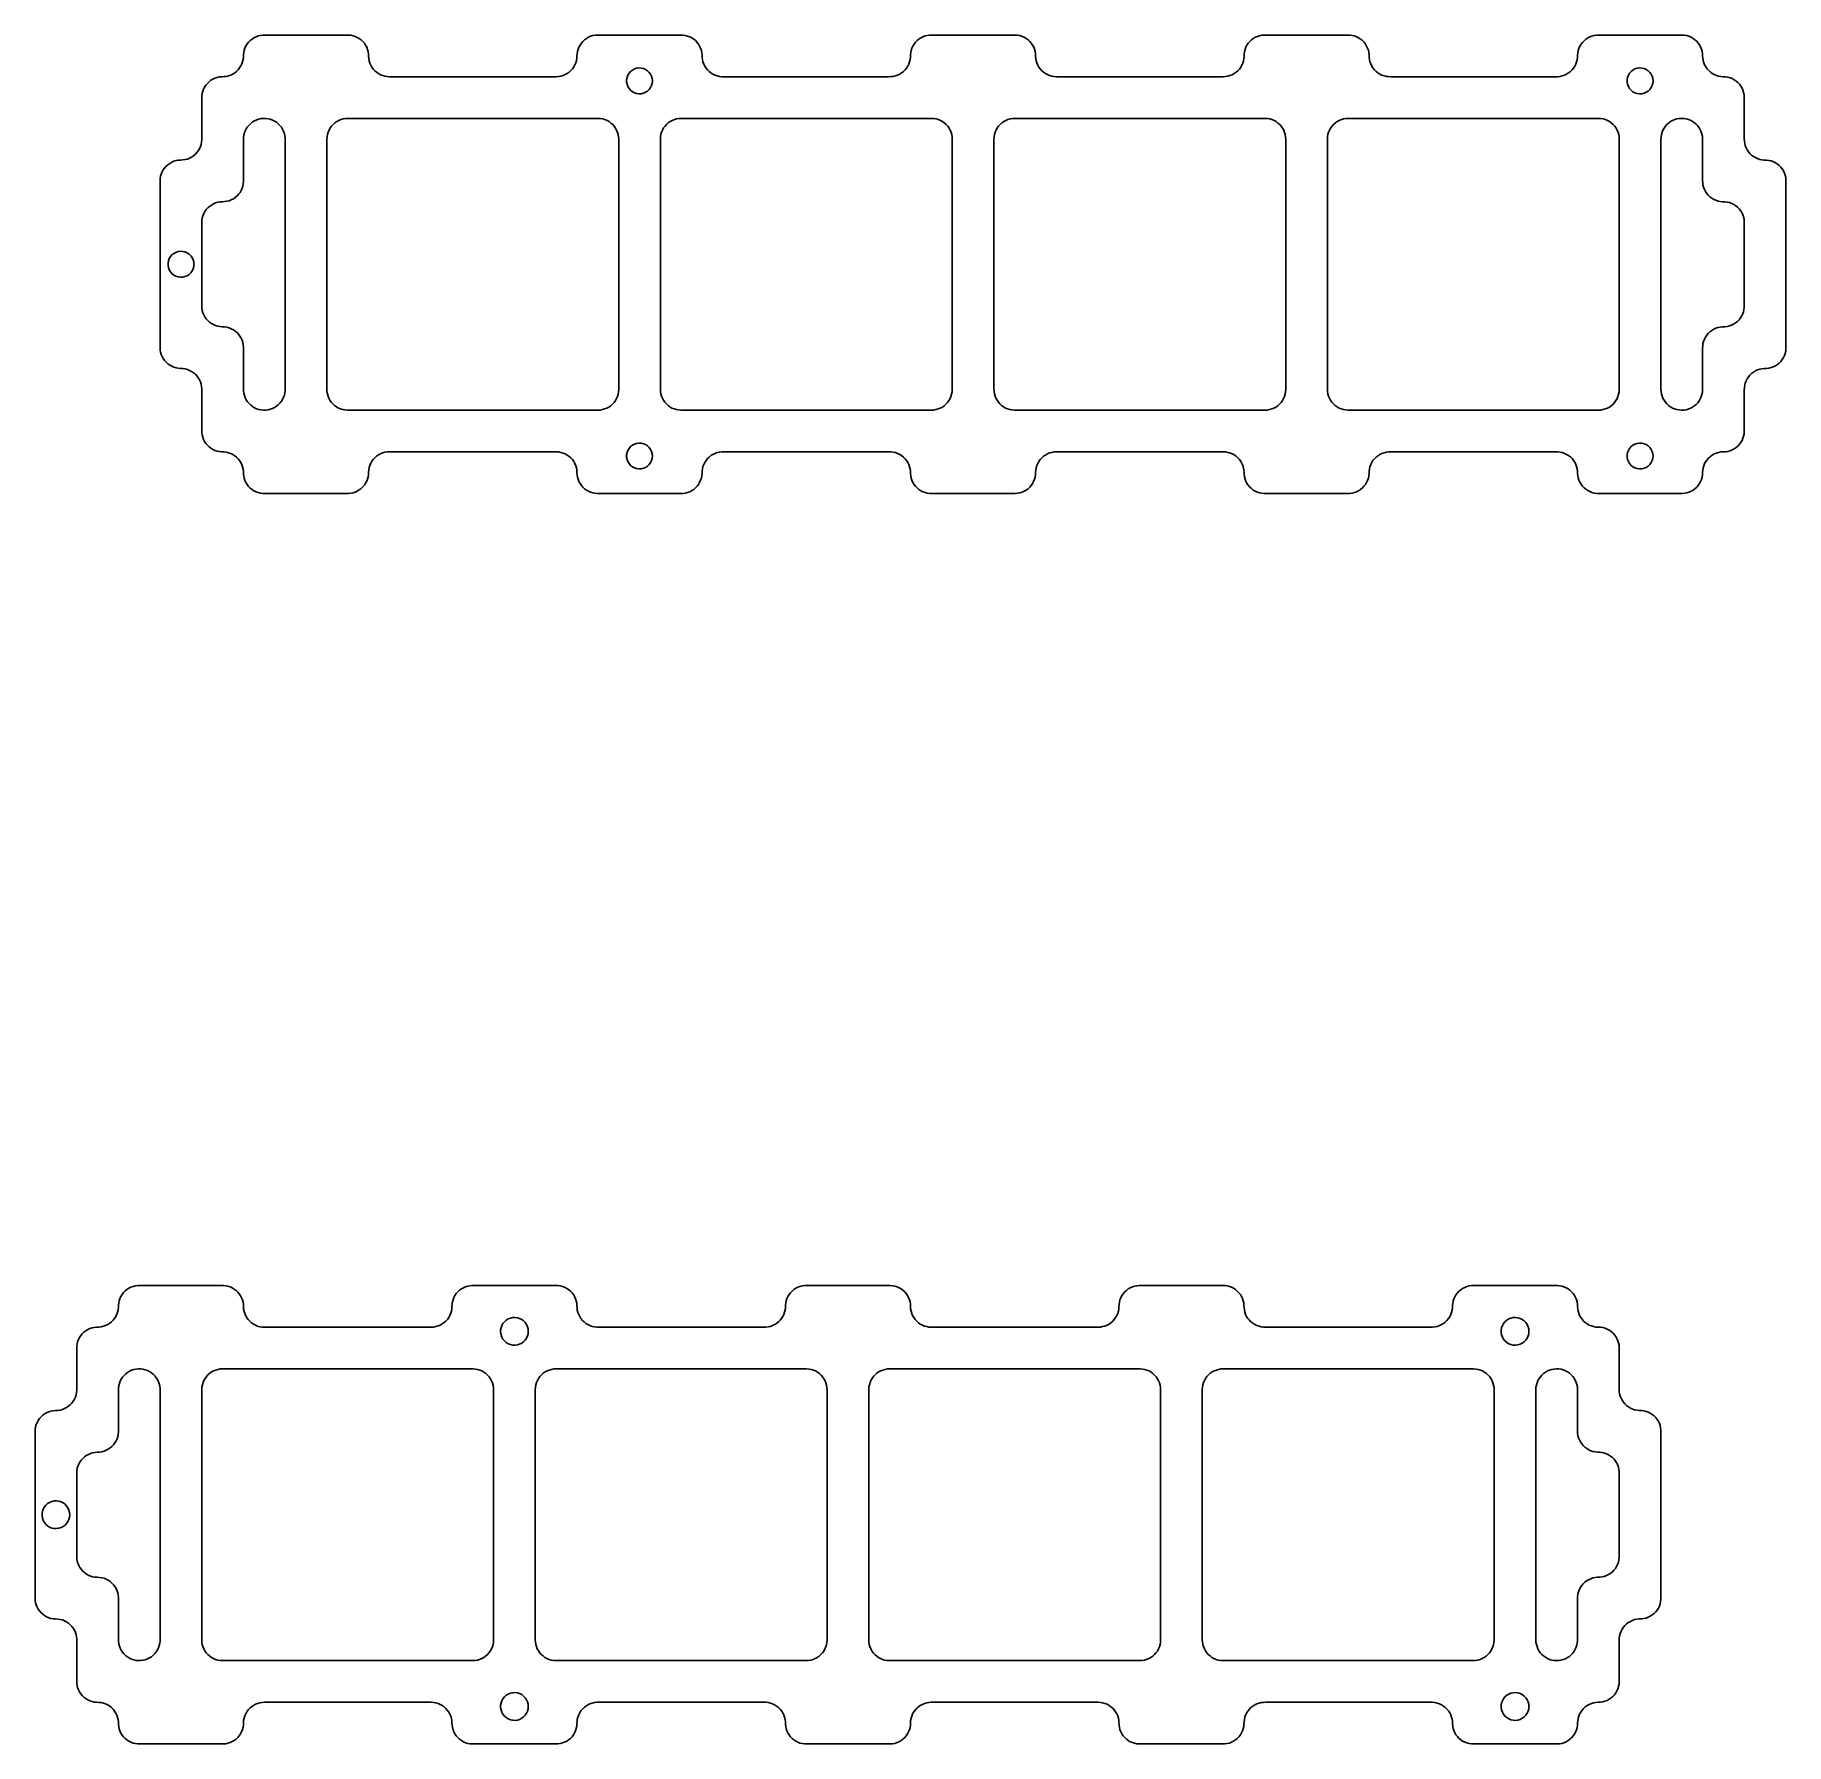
# Model space of a CAD drawing. Header units: millimetres. Extents: x -294.3 to -218.7, y -179.1 to -105.3.
import ezdxf

# ---------------------------------------------------------------- set-up
doc = ezdxf.new("R2010")
doc.units = ezdxf.units.MM

msp = doc.modelspace()

# ---------------------------------------------------------------- linework, layer by layer
for points in [[(-288.9, -117.9), (-288.9, -118), (-288.9, -118.1), (-288.9, -118.2), (-288.9, -118.3), (-288.9, -118.4), (-288.9, -118.5), (-288.9, -118.6), (-288.9, -118.7), (-288.9, -118.8), (-288.894, -118.9), (-288.878, -118.998), (-288.85, -119.095), (-288.813, -119.187), (-288.765, -119.275), (-288.707, -119.357), (-288.641, -119.432), (-288.567, -119.499), (-288.486, -119.557), (-288.399, -119.607), (-288.307, -119.646), (-288.212, -119.675), (-288.113, -119.693), (-288.014, -119.7), (-287.914, -119.704), (-287.815, -119.719), (-287.718, -119.745), (-287.625, -119.782), (-287.537, -119.828), (-287.454, -119.884), (-287.378, -119.949), (-287.31, -120.022), (-287.25, -120.102), (-287.2, -120.189), (-287.159, -120.28), (-287.129, -120.375), (-287.109, -120.473), (-287.1, -120.573), (-287.1, -120.673), (-287.1, -120.773), (-287.1, -120.873), (-287.1, -120.973), (-287.1, -121.073), (-287.1, -121.173), (-287.1, -121.273), (-287.1, -121.373), (-287.1, -121.473), (-287.1, -121.573), (-287.1, -121.673), (-287.1, -121.773), (-287.1, -121.873), (-287.1, -121.973), (-287.1, -122.073), (-287.1, -122.173), (-287.1, -122.273), (-287.1, -122.373), (-287.097, -122.473), (-287.083, -122.572), (-287.059, -122.669), (-287.024, -122.762), (-286.979, -122.852), (-286.924, -122.935), (-286.86, -123.012), (-286.788, -123.081), (-286.709, -123.142), (-286.623, -123.194), (-286.533, -123.236), (-286.438, -123.268), (-286.34, -123.289), (-286.241, -123.299), (-286.141, -123.302), (-286.041, -123.314), (-285.944, -123.337), (-285.85, -123.371), (-285.76, -123.415), (-285.676, -123.468), (-285.598, -123.531), (-285.528, -123.602), (-285.465, -123.68), (-285.412, -123.765), (-285.369, -123.855), (-285.336, -123.949), (-285.313, -124.046), (-285.302, -124.146), (-285.299, -124.246), (-285.288, -124.345), (-285.267, -124.443), (-285.234, -124.537), (-285.192, -124.628), (-285.14, -124.713), (-285.078, -124.792), (-285.008, -124.863), (-284.931, -124.927), (-284.847, -124.981), (-284.758, -125.026), (-284.664, -125.06), (-284.567, -125.084), (-284.468, -125.097), (-284.368, -125.1), (-284.268, -125.1), (-284.168, -125.1), (-284.068, -125.1), (-283.968, -125.1), (-283.868, -125.1), (-283.768, -125.1), (-283.668, -125.1), (-283.568, -125.1), (-283.468, -125.1), (-283.368, -125.1), (-283.268, -125.1), (-283.168, -125.1), (-283.068, -125.1), (-282.968, -125.1), (-282.868, -125.1), (-282.768, -125.1), (-282.668, -125.1), (-282.568, -125.1), (-282.468, -125.1), (-282.368, -125.1), (-282.268, -125.1), (-282.168, -125.1), (-282.068, -125.1), (-281.968, -125.1), (-281.868, -125.1), (-281.768, -125.1), (-281.668, -125.1), (-281.568, -125.1), (-281.468, -125.1), (-281.368, -125.1), (-281.268, -125.1), (-281.168, -125.1), (-281.068, -125.1), (-280.968, -125.1), (-280.868, -125.1), (-280.768, -125.099), (-280.668, -125.09), (-280.57, -125.07), (-280.475, -125.039), (-280.384, -124.998), (-280.298, -124.947), (-280.218, -124.887), (-280.146, -124.818), (-280.081, -124.742), (-280.026, -124.659), (-279.98, -124.57), (-279.944, -124.477), (-279.918, -124.38), (-279.904, -124.281), (-279.9, -124.181), (-279.892, -124.082), (-279.874, -123.983), (-279.844, -123.888), (-279.804, -123.796), (-279.755, -123.709), (-279.696, -123.629), (-279.628, -123.555), (-279.553, -123.49), (-279.47, -123.433), (-279.382, -123.385), (-279.29, -123.348), (-279.193, -123.321), (-279.095, -123.305), (-278.995, -123.3), (-278.895, -123.3), (-278.795, -123.3), (-278.695, -123.3), (-278.595, -123.3), (-278.495, -123.3), (-278.395, -123.3), (-278.295, -123.3), (-278.195, -123.3), (-278.095, -123.3), (-277.995, -123.3), (-277.895, -123.3), (-277.795, -123.3), (-277.695, -123.3), (-277.595, -123.3), (-277.495, -123.3), (-277.395, -123.3), (-277.295, -123.3), (-277.195, -123.3), (-277.095, -123.3), (-276.995, -123.3), (-276.895, -123.3), (-276.795, -123.3), (-276.695, -123.3), (-276.595, -123.3), (-276.495, -123.3), (-276.395, -123.3), (-276.295, -123.3), (-276.195, -123.3), (-276.095, -123.3), (-275.995, -123.3), (-275.895, -123.3), (-275.795, -123.3), (-275.695, -123.3), (-275.595, -123.3), (-275.495, -123.3), (-275.395, -123.3), (-275.295, -123.3), (-275.195, -123.3), (-275.095, -123.3), (-274.995, -123.3), (-274.895, -123.3), (-274.795, -123.3), (-274.695, -123.3), (-274.595, -123.3), (-274.495, -123.3), (-274.395, -123.3), (-274.295, -123.3), (-274.195, -123.3), (-274.095, -123.3), (-273.995, -123.3), (-273.895, -123.3), (-273.795, -123.3), (-273.695, -123.3), (-273.594, -123.3), (-273.494, -123.3), (-273.394, -123.3), (-273.294, -123.3), (-273.194, -123.3), (-273.094, -123.3), (-272.994, -123.3), (-272.894, -123.3), (-272.794, -123.3), (-272.694, -123.3), (-272.594, -123.3), (-272.494, -123.3), (-272.394, -123.3), (-272.294, -123.3), (-272.194, -123.3), (-272.094, -123.3), (-271.994, -123.3), (-271.894, -123.3), (-271.794, -123.3), (-271.695, -123.306), (-271.596, -123.323), (-271.5, -123.351), (-271.408, -123.39), (-271.321, -123.438), (-271.239, -123.496), (-271.164, -123.563), (-271.098, -123.637), (-271.04, -123.719), (-270.991, -123.806), (-270.952, -123.898), (-270.924, -123.994), (-270.906, -124.092), (-270.9, -124.192), (-270.895, -124.292), (-270.88, -124.391), (-270.853, -124.487), (-270.816, -124.58), (-270.769, -124.668), (-270.712, -124.75), (-270.647, -124.826), (-270.573, -124.894), (-270.493, -124.953), (-270.406, -125.003), (-270.315, -125.043), (-270.219, -125.073), (-270.121, -125.092), (-270.022, -125.1), (-269.922, -125.1), (-269.822, -125.1), (-269.722, -125.1), (-269.622, -125.1), (-269.522, -125.1), (-269.422, -125.1), (-269.322, -125.1), (-269.222, -125.1), (-269.122, -125.1), (-269.022, -125.1), (-268.922, -125.1), (-268.822, -125.1), (-268.722, -125.1), (-268.622, -125.1), (-268.522, -125.1), (-268.421, -125.1), (-268.321, -125.1), (-268.221, -125.1), (-268.121, -125.1), (-268.021, -125.1), (-267.921, -125.1), (-267.821, -125.1), (-267.721, -125.1), (-267.621, -125.1), (-267.521, -125.1), (-267.421, -125.1), (-267.321, -125.1), (-267.221, -125.1), (-267.121, -125.1), (-267.021, -125.1), (-266.921, -125.1), (-266.821, -125.1), (-266.721, -125.1), (-266.621, -125.1), (-266.521, -125.1), (-266.421, -125.1), (-266.321, -125.097), (-266.223, -125.082), (-266.126, -125.057), (-266.032, -125.022), (-265.944, -124.976), (-265.86, -124.92), (-265.784, -124.856), (-265.715, -124.784), (-265.654, -124.704), (-265.603, -124.618), (-265.562, -124.527), (-265.531, -124.432), (-265.51, -124.334), (-265.501, -124.235), (-265.498, -124.135), (-265.485, -124.036), (-265.461, -123.939), (-265.427, -123.845), (-265.382, -123.755), (-265.328, -123.671), (-265.265, -123.594), (-265.194, -123.524), (-265.115, -123.462), (-265.03, -123.41), (-264.94, -123.367), (-264.845, -123.334), (-264.748, -123.312), (-264.649, -123.301), (-264.549, -123.3), (-264.449, -123.3), (-264.349, -123.3), (-264.249, -123.3), (-264.149, -123.3), (-264.049, -123.3), (-263.949, -123.3), (-263.849, -123.3), (-263.749, -123.3), (-263.649, -123.3), (-263.549, -123.3), (-263.449, -123.3), (-263.349, -123.3), (-263.248, -123.3), (-263.148, -123.3), (-263.048, -123.3), (-262.948, -123.3), (-262.848, -123.3), (-262.748, -123.3), (-262.648, -123.3), (-262.548, -123.3), (-262.448, -123.3), (-262.348, -123.3), (-262.248, -123.3), (-262.148, -123.3), (-262.048, -123.3), (-261.948, -123.3), (-261.848, -123.3), (-261.748, -123.3), (-261.648, -123.3), (-261.548, -123.3), (-261.448, -123.3), (-261.348, -123.3), (-261.248, -123.3), (-261.148, -123.3), (-261.048, -123.3), (-260.948, -123.3), (-260.848, -123.3), (-260.748, -123.3), (-260.648, -123.3), (-260.548, -123.3), (-260.448, -123.3), (-260.348, -123.3), (-260.248, -123.3), (-260.148, -123.3), (-260.048, -123.3), (-259.948, -123.3), (-259.848, -123.3), (-259.748, -123.3), (-259.648, -123.3), (-259.548, -123.3), (-259.448, -123.3), (-259.348, -123.3), (-259.248, -123.3), (-259.148, -123.3), (-259.048, -123.3), (-258.948, -123.3), (-258.848, -123.3), (-258.748, -123.3), (-258.648, -123.3), (-258.548, -123.3), (-258.448, -123.3), (-258.348, -123.3), (-258.248, -123.3), (-258.148, -123.3), (-258.048, -123.3), (-257.948, -123.3), (-257.848, -123.3), (-257.748, -123.3), (-257.648, -123.3), (-257.548, -123.3), (-257.448, -123.3), (-257.348, -123.301), (-257.249, -123.313), (-257.151, -123.335), (-257.057, -123.368), (-256.967, -123.411), (-256.882, -123.464), (-256.804, -123.526), (-256.733, -123.596), (-256.67, -123.674), (-256.616, -123.758), (-256.572, -123.848), (-256.538, -123.942), (-256.514, -124.039), (-256.502, -124.138), (-256.499, -124.238), (-256.489, -124.338), (-256.469, -124.436), (-256.437, -124.53), (-256.395, -124.621), (-256.344, -124.707), (-256.283, -124.786), (-256.214, -124.858), (-256.137, -124.922), (-256.054, -124.977), (-255.965, -125.023), (-255.871, -125.058), (-255.774, -125.083), (-255.675, -125.097), (-255.575, -125.1), (-255.475, -125.1), (-255.375, -125.1), (-255.275, -125.1), (-255.175, -125.1), (-255.075, -125.1), (-254.975, -125.1), (-254.875, -125.1), (-254.775, -125.1), (-254.675, -125.1), (-254.575, -125.1), (-254.475, -125.1), (-254.375, -125.1), (-254.275, -125.1), (-254.175, -125.1), (-254.075, -125.1), (-253.975, -125.1), (-253.875, -125.1), (-253.775, -125.1), (-253.675, -125.1), (-253.575, -125.1), (-253.475, -125.1), (-253.375, -125.1), (-253.275, -125.1), (-253.175, -125.1), (-253.075, -125.1), (-252.975, -125.1), (-252.875, -125.1), (-252.775, -125.1), (-252.675, -125.1), (-252.575, -125.1), (-252.475, -125.1), (-252.375, -125.1), (-252.275, -125.1), (-252.175, -125.1), (-252.075, -125.1), (-251.975, -125.1), (-251.875, -125.091), (-251.777, -125.072), (-251.682, -125.042), (-251.591, -125.002), (-251.504, -124.951), (-251.424, -124.892), (-251.351, -124.823), (-251.286, -124.748), (-251.229, -124.665), (-251.183, -124.577), (-251.146, -124.484), (-251.12, -124.387), (-251.104, -124.289), (-251.1, -124.189), (-251.093, -124.089), (-251.075, -123.991), (-251.047, -123.895), (-251.008, -123.803), (-250.959, -123.716), (-250.9, -123.635), (-250.833, -123.56), (-250.758, -123.494), (-250.677, -123.437), (-250.589, -123.388), (-250.497, -123.35), (-250.401, -123.323), (-250.302, -123.306), (-250.202, -123.3), (-250.102, -123.3), (-250.002, -123.3), (-249.902, -123.3), (-249.802, -123.3), (-249.702, -123.3), (-249.602, -123.3), (-249.502, -123.3), (-249.402, -123.3), (-249.302, -123.3), (-249.202, -123.3), (-249.102, -123.3), (-249.002, -123.3), (-248.902, -123.3), (-248.802, -123.3), (-248.702, -123.3), (-248.602, -123.3), (-248.502, -123.3), (-248.402, -123.3), (-248.302, -123.3), (-248.202, -123.3), (-248.102, -123.3), (-248.002, -123.3), (-247.902, -123.3), (-247.802, -123.3), (-247.702, -123.3), (-247.602, -123.3), (-247.502, -123.3), (-247.402, -123.3), (-247.302, -123.3), (-247.202, -123.3), (-247.102, -123.3), (-247.002, -123.3), (-246.902, -123.3), (-246.802, -123.3), (-246.702, -123.3), (-246.602, -123.3), (-246.502, -123.3), (-246.402, -123.3), (-246.302, -123.3), (-246.202, -123.3), (-246.102, -123.3), (-246.002, -123.3), (-245.902, -123.3), (-245.802, -123.3), (-245.702, -123.3), (-245.602, -123.3), (-245.502, -123.3), (-245.402, -123.3), (-245.302, -123.3), (-245.202, -123.3), (-245.102, -123.3), (-245.002, -123.3), (-244.902, -123.3), (-244.802, -123.3), (-244.702, -123.3), (-244.602, -123.3), (-244.502, -123.3), (-244.402, -123.3), (-244.302, -123.3), (-244.202, -123.3), (-244.102, -123.3), (-244.002, -123.3), (-243.902, -123.3), (-243.802, -123.3), (-243.702, -123.3), (-243.602, -123.3), (-243.502, -123.3), (-243.402, -123.3), (-243.302, -123.3), (-243.202, -123.3), (-243.102, -123.3), (-243.002, -123.3), (-242.902, -123.305), (-242.803, -123.322), (-242.707, -123.349), (-242.615, -123.387), (-242.527, -123.434), (-242.445, -123.492), (-242.37, -123.558), (-242.302, -123.631), (-242.244, -123.712), (-242.194, -123.799), (-242.155, -123.891), (-242.126, -123.987), (-242.107, -124.085), (-242.1, -124.185), (-242.096, -124.284), (-242.081, -124.383), (-242.055, -124.48), (-242.019, -124.573), (-241.973, -124.662), (-241.917, -124.744), (-241.852, -124.82), (-241.779, -124.889), (-241.699, -124.949), (-241.613, -125), (-241.522, -125.041), (-241.427, -125.071), (-241.329, -125.091), (-241.229, -125.1), (-241.129, -125.1), (-241.029, -125.1), (-240.929, -125.1), (-240.829, -125.1), (-240.729, -125.1), (-240.629, -125.1), (-240.529, -125.1), (-240.429, -125.1), (-240.329, -125.1), (-240.229, -125.1), (-240.129, -125.1), (-240.029, -125.1), (-239.929, -125.1), (-239.829, -125.1), (-239.729, -125.1), (-239.629, -125.1), (-239.529, -125.1), (-239.429, -125.1), (-239.329, -125.1), (-239.229, -125.1), (-239.129, -125.1), (-239.029, -125.1), (-238.929, -125.1), (-238.829, -125.1), (-238.729, -125.1), (-238.629, -125.1), (-238.529, -125.1), (-238.429, -125.1), (-238.329, -125.1), (-238.229, -125.1), (-238.129, -125.1), (-238.029, -125.1), (-237.929, -125.1), (-237.829, -125.1), (-237.729, -125.1), (-237.629, -125.1), (-237.529, -125.097), (-237.43, -125.084), (-237.333, -125.059), (-237.239, -125.025), (-237.15, -124.979), (-237.066, -124.925), (-236.989, -124.861), (-236.92, -124.789), (-236.859, -124.71), (-236.807, -124.625), (-236.764, -124.534), (-236.732, -124.439), (-236.711, -124.342), (-236.701, -124.242), (-236.698, -124.142), (-236.686, -124.043), (-236.663, -123.946), (-236.63, -123.852), (-236.586, -123.762), (-236.533, -123.677), (-236.47, -123.599), (-236.399, -123.529), (-236.321, -123.466), (-236.237, -123.413), (-236.147, -123.37), (-236.053, -123.336), (-235.955, -123.313), (-235.856, -123.302), (-235.756, -123.3), (-235.656, -123.3), (-235.556, -123.3), (-235.456, -123.3), (-235.356, -123.3), (-235.256, -123.3), (-235.156, -123.3), (-235.056, -123.3), (-234.956, -123.3), (-234.856, -123.3), (-234.756, -123.3), (-234.656, -123.3), (-234.556, -123.3), (-234.456, -123.3), (-234.356, -123.3), (-234.256, -123.3), (-234.156, -123.3), (-234.056, -123.3), (-233.956, -123.3), (-233.856, -123.3), (-233.756, -123.3), (-233.656, -123.3), (-233.556, -123.3), (-233.456, -123.3), (-233.356, -123.3), (-233.256, -123.3), (-233.156, -123.3), (-233.056, -123.3), (-232.956, -123.3), (-232.856, -123.3), (-232.756, -123.3), (-232.656, -123.3), (-232.556, -123.3), (-232.456, -123.3), (-232.356, -123.3), (-232.256, -123.3), (-232.156, -123.3), (-232.056, -123.3), (-231.956, -123.3), (-231.856, -123.3), (-231.756, -123.3), (-231.656, -123.3), (-231.556, -123.3), (-231.456, -123.3), (-231.356, -123.3), (-231.256, -123.3), (-231.156, -123.3), (-231.056, -123.3), (-230.956, -123.3), (-230.856, -123.3), (-230.756, -123.3), (-230.656, -123.3), (-230.556, -123.3), (-230.456, -123.3), (-230.356, -123.3), (-230.256, -123.3), (-230.156, -123.3), (-230.056, -123.3), (-229.956, -123.3), (-229.856, -123.3), (-229.756, -123.3), (-229.656, -123.3), (-229.556, -123.3), (-229.456, -123.3), (-229.356, -123.3), (-229.256, -123.3), (-229.156, -123.3), (-229.056, -123.3), (-228.956, -123.3), (-228.856, -123.3), (-228.756, -123.3), (-228.656, -123.3), (-228.556, -123.301), (-228.456, -123.312), (-228.358, -123.333), (-228.264, -123.365), (-228.173, -123.408), (-228.088, -123.46), (-228.009, -123.521), (-227.938, -123.591), (-227.874, -123.668), (-227.82, -123.752), (-227.775, -123.841), (-227.74, -123.935), (-227.716, -124.032), (-227.703, -124.131), (-227.699, -124.231), (-227.69, -124.33), (-227.671, -124.428), (-227.64, -124.523), (-227.599, -124.615), (-227.548, -124.701), (-227.488, -124.781), (-227.419, -124.853), (-227.343, -124.918), (-227.26, -124.974), (-227.171, -125.02), (-227.078, -125.056), (-226.981, -125.082), (-226.883, -125.096), (-226.783, -125.1), (-226.683, -125.1), (-226.583, -125.1), (-226.483, -125.1), (-226.383, -125.1), (-226.283, -125.1), (-226.183, -125.1), (-226.083, -125.1), (-225.983, -125.1), (-225.883, -125.1), (-225.783, -125.1), (-225.683, -125.1), (-225.583, -125.1), (-225.483, -125.1), (-225.383, -125.1), (-225.283, -125.1), (-225.183, -125.1), (-225.083, -125.1), (-224.983, -125.1), (-224.883, -125.1), (-224.783, -125.1), (-224.683, -125.1), (-224.583, -125.1), (-224.483, -125.1), (-224.383, -125.1), (-224.283, -125.1), (-224.183, -125.1), (-224.083, -125.1), (-223.983, -125.1), (-223.883, -125.1), (-223.783, -125.1), (-223.683, -125.1), (-223.583, -125.1), (-223.483, -125.1), (-223.382, -125.1), (-223.282, -125.1), (-223.182, -125.1), (-223.083, -125.092), (-222.985, -125.074), (-222.889, -125.045), (-222.797, -125.005), (-222.711, -124.955), (-222.63, -124.896), (-222.556, -124.829), (-222.49, -124.753), (-222.433, -124.671), (-222.386, -124.583), (-222.348, -124.491), (-222.321, -124.395), (-222.305, -124.296), (-222.3, -124.196), (-222.294, -124.096), (-222.277, -123.998), (-222.249, -123.902), (-222.211, -123.809), (-222.163, -123.722), (-222.105, -123.64), (-222.038, -123.566), (-221.964, -123.499), (-221.883, -123.441), (-221.796, -123.392), (-221.704, -123.353), (-221.608, -123.324), (-221.509, -123.307), (-221.41, -123.3), (-221.31, -123.295), (-221.211, -123.28), (-221.115, -123.254), (-221.022, -123.217), (-220.934, -123.17), (-220.851, -123.113), (-220.775, -123.048), (-220.707, -122.975), (-220.648, -122.894), (-220.598, -122.808), (-220.557, -122.716), (-220.528, -122.621), (-220.508, -122.523), (-220.5, -122.423), (-220.5, -122.323), (-220.5, -122.223), (-220.5, -122.123), (-220.5, -122.023), (-220.5, -121.923), (-220.5, -121.823), (-220.5, -121.723), (-220.5, -121.623), (-220.5, -121.523), (-220.5, -121.423), (-220.5, -121.323), (-220.5, -121.223), (-220.5, -121.123), (-220.5, -121.023), (-220.5, -120.923), (-220.5, -120.823), (-220.5, -120.723), (-220.5, -120.623), (-220.497, -120.523), (-220.483, -120.424), (-220.458, -120.328), (-220.422, -120.234), (-220.377, -120.145), (-220.321, -120.062), (-220.257, -119.985), (-220.185, -119.916), (-220.106, -119.855), (-220.02, -119.804), (-219.929, -119.762), (-219.834, -119.731), (-219.736, -119.71), (-219.637, -119.701), (-219.537, -119.698), (-219.438, -119.685), (-219.341, -119.662), (-219.247, -119.628), (-219.157, -119.583), (-219.073, -119.529), (-218.995, -119.466), (-218.925, -119.395), (-218.863, -119.317), (-218.81, -119.232), (-218.767, -119.142), (-218.735, -119.047), (-218.713, -118.95), (-218.701, -118.85), (-218.7, -118.75), (-218.7, -118.65), (-218.7, -118.55), (-218.7, -118.45), (-218.7, -118.35), (-218.7, -118.25), (-218.7, -118.15), (-218.7, -118.05), (-218.7, -117.95), (-218.7, -117.85), (-218.7, -117.75), (-218.7, -117.65), (-218.7, -117.55), (-218.7, -117.45), (-218.7, -117.35), (-218.7, -117.25), (-218.7, -117.15), (-218.7, -117.05), (-218.7, -116.95), (-218.7, -116.85), (-218.7, -116.75), (-218.7, -116.65), (-218.7, -116.55), (-218.7, -116.45), (-218.7, -116.35), (-218.7, -116.25), (-218.7, -116.15), (-218.7, -116.05), (-218.7, -115.95), (-218.7, -115.85), (-218.7, -115.75), (-218.7, -115.65), (-218.7, -115.55), (-218.7, -115.45), (-218.7, -115.35), (-218.7, -115.25), (-218.7, -115.15), (-218.7, -115.05), (-218.7, -114.95), (-218.7, -114.85), (-218.7, -114.75), (-218.7, -114.65), (-218.7, -114.55), (-218.7, -114.45), (-218.7, -114.35), (-218.7, -114.25), (-218.7, -114.15), (-218.7, -114.05), (-218.7, -113.95), (-218.7, -113.85), (-218.7, -113.75), (-218.7, -113.65), (-218.7, -113.55), (-218.7, -113.45), (-218.7, -113.35), (-218.7, -113.25), (-218.7, -113.15), (-218.7, -113.05), (-218.7, -112.95), (-218.7, -112.85), (-218.7, -112.75), (-218.7, -112.65), (-218.7, -112.55), (-218.7, -112.45), (-218.7, -112.35), (-218.7, -112.25), (-218.7, -112.15), (-218.7, -112.05), (-218.7, -111.95), (-218.7, -111.85), (-218.7, -111.75), (-218.7, -111.65), (-218.701, -111.55), (-218.712, -111.451), (-218.735, -111.353), (-218.767, -111.259), (-218.81, -111.168), (-218.863, -111.084), (-218.925, -111.005), (-218.995, -110.934), (-219.073, -110.871), (-219.157, -110.817), (-219.246, -110.772), (-219.34, -110.738), (-219.437, -110.715), (-219.536, -110.702), (-219.636, -110.699), (-219.736, -110.69), (-219.834, -110.669), (-219.929, -110.638), (-220.02, -110.596), (-220.105, -110.545), (-220.185, -110.484), (-220.257, -110.415), (-220.321, -110.338), (-220.376, -110.255), (-220.422, -110.166), (-220.458, -110.073), (-220.483, -109.976), (-220.497, -109.877), (-220.5, -109.777), (-220.5, -109.677), (-220.5, -109.577), (-220.5, -109.477), (-220.5, -109.377), (-220.5, -109.277), (-220.5, -109.177), (-220.5, -109.077), (-220.5, -108.977), (-220.5, -108.877), (-220.5, -108.777), (-220.5, -108.677), (-220.5, -108.577), (-220.5, -108.477), (-220.5, -108.377), (-220.5, -108.277), (-220.5, -108.177), (-220.5, -108.077), (-220.5, -107.977), (-220.508, -107.877), (-220.527, -107.779), (-220.557, -107.684), (-220.598, -107.592), (-220.648, -107.506), (-220.707, -107.426), (-220.775, -107.352), (-220.851, -107.287), (-220.933, -107.23), (-221.021, -107.183), (-221.114, -107.147), (-221.211, -107.12), (-221.309, -107.105), (-221.409, -107.1), (-221.509, -107.093), (-221.607, -107.076), (-221.703, -107.047), (-221.795, -107.008), (-221.883, -106.96), (-221.964, -106.901), (-222.038, -106.835), (-222.105, -106.76), (-222.162, -106.678), (-222.211, -106.591), (-222.249, -106.499), (-222.277, -106.403), (-222.294, -106.304), (-222.3, -106.204), (-222.305, -106.104), (-222.321, -106.006), (-222.348, -105.91), (-222.386, -105.817), (-222.433, -105.729), (-222.49, -105.647), (-222.556, -105.571), (-222.629, -105.504), (-222.71, -105.445), (-222.797, -105.395), (-222.889, -105.356), (-222.984, -105.326), (-223.082, -105.308), (-223.182, -105.3), (-223.282, -105.3), (-223.382, -105.3), (-223.482, -105.3), (-223.582, -105.3), (-223.682, -105.3), (-223.782, -105.3), (-223.882, -105.3), (-223.982, -105.3), (-224.082, -105.3), (-224.182, -105.3), (-224.282, -105.3), (-224.382, -105.3), (-224.482, -105.3), (-224.582, -105.3), (-224.682, -105.3), (-224.782, -105.3), (-224.882, -105.3), (-224.982, -105.3), (-225.082, -105.3), (-225.182, -105.3), (-225.282, -105.3), (-225.382, -105.3), (-225.482, -105.3), (-225.582, -105.3), (-225.682, -105.3), (-225.782, -105.3), (-225.882, -105.3), (-225.982, -105.3), (-226.082, -105.3), (-226.182, -105.3), (-226.282, -105.3), (-226.382, -105.3), (-226.482, -105.3), (-226.582, -105.3), (-226.682, -105.3), (-226.782, -105.3), (-226.882, -105.304), (-226.981, -105.318), (-227.078, -105.344), (-227.171, -105.38), (-227.26, -105.426), (-227.343, -105.482), (-227.419, -105.547), (-227.488, -105.619), (-227.548, -105.699), (-227.599, -105.785), (-227.64, -105.876), (-227.67, -105.971), (-227.69, -106.069), (-227.699, -106.169), (-227.703, -106.269), (-227.716, -106.368), (-227.74, -106.465), (-227.774, -106.559), (-227.819, -106.648), (-227.874, -106.732), (-227.937, -106.809), (-228.009, -106.879), (-228.088, -106.94), (-228.173, -106.992), (-228.263, -107.035), (-228.358, -107.067), (-228.456, -107.088), (-228.555, -107.099), (-228.655, -107.1), (-228.755, -107.1), (-228.855, -107.1), (-228.955, -107.1), (-229.055, -107.1), (-229.155, -107.1), (-229.255, -107.1), (-229.355, -107.1), (-229.455, -107.1), (-229.555, -107.1), (-229.655, -107.1), (-229.755, -107.1), (-229.855, -107.1), (-229.955, -107.1), (-230.055, -107.1), (-230.155, -107.1), (-230.255, -107.1), (-230.355, -107.1), (-230.455, -107.1), (-230.555, -107.1), (-230.655, -107.1), (-230.755, -107.1), (-230.855, -107.1), (-230.955, -107.1), (-231.055, -107.1), (-231.155, -107.1), (-231.255, -107.1), (-231.355, -107.1), (-231.455, -107.1), (-231.555, -107.1), (-231.655, -107.1), (-231.755, -107.1), (-231.855, -107.1), (-231.955, -107.1), (-232.055, -107.1), (-232.155, -107.1), (-232.255, -107.1), (-232.355, -107.1), (-232.455, -107.1), (-232.555, -107.1), (-232.655, -107.1), (-232.755, -107.1), (-232.855, -107.1), (-232.955, -107.1), (-233.055, -107.1), (-233.155, -107.1), (-233.255, -107.1), (-233.355, -107.1), (-233.455, -107.1), (-233.555, -107.1), (-233.655, -107.1), (-233.755, -107.1), (-233.855, -107.1), (-233.955, -107.1), (-234.056, -107.1), (-234.156, -107.1), (-234.256, -107.1), (-234.356, -107.1), (-234.456, -107.1), (-234.556, -107.1), (-234.656, -107.1), (-234.756, -107.1), (-234.856, -107.1), (-234.956, -107.1), (-235.056, -107.1), (-235.156, -107.1), (-235.256, -107.1), (-235.356, -107.1), (-235.456, -107.1), (-235.556, -107.1), (-235.656, -107.1), (-235.756, -107.1), (-235.856, -107.098), (-235.955, -107.087), (-236.052, -107.064), (-236.146, -107.031), (-236.236, -106.987), (-236.321, -106.934), (-236.399, -106.872), (-236.47, -106.801), (-236.532, -106.723), (-236.586, -106.639), (-236.63, -106.549), (-236.663, -106.454), (-236.686, -106.357), (-236.698, -106.258), (-236.701, -106.158), (-236.711, -106.059), (-236.732, -105.961), (-236.764, -105.866), (-236.806, -105.776), (-236.858, -105.69), (-236.919, -105.611), (-236.989, -105.539), (-237.066, -105.476), (-237.15, -105.421), (-237.239, -105.376), (-237.332, -105.341), (-237.429, -105.316), (-237.528, -105.303), (-237.628, -105.3), (-237.728, -105.3), (-237.828, -105.3), (-237.928, -105.3), (-238.028, -105.3), (-238.128, -105.3), (-238.228, -105.3), (-238.328, -105.3), (-238.428, -105.3), (-238.528, -105.3), (-238.628, -105.3), (-238.728, -105.3), (-238.828, -105.3), (-238.928, -105.3), (-239.028, -105.3), (-239.129, -105.3), (-239.229, -105.3), (-239.329, -105.3), (-239.429, -105.3), (-239.529, -105.3), (-239.629, -105.3), (-239.729, -105.3), (-239.829, -105.3), (-239.929, -105.3), (-240.029, -105.3), (-240.129, -105.3), (-240.229, -105.3), (-240.329, -105.3), (-240.429, -105.3), (-240.529, -105.3), (-240.629, -105.3), (-240.729, -105.3), (-240.829, -105.3), (-240.929, -105.3), (-241.029, -105.3), (-241.129, -105.3), (-241.229, -105.3), (-241.328, -105.309), (-241.426, -105.329), (-241.521, -105.359), (-241.613, -105.4), (-241.699, -105.451), (-241.779, -105.511), (-241.852, -105.579), (-241.916, -105.655), (-241.972, -105.738), (-242.019, -105.827), (-242.055, -105.92), (-242.081, -106.016), (-242.096, -106.115), (-242.1, -106.215), (-242.107, -106.315), (-242.126, -106.413), (-242.155, -106.509), (-242.194, -106.601), (-242.243, -106.687), (-242.302, -106.768), (-242.369, -106.842), (-242.445, -106.908), (-242.526, -106.965), (-242.614, -107.013), (-242.707, -107.051), (-242.803, -107.078), (-242.902, -107.095), (-243.001, -107.1), (-243.101, -107.1), (-243.201, -107.1), (-243.301, -107.1), (-243.401, -107.1), (-243.501, -107.1), (-243.601, -107.1), (-243.701, -107.1), (-243.801, -107.1), (-243.901, -107.1), (-244.001, -107.1), (-244.101, -107.1), (-244.201, -107.1), (-244.302, -107.1), (-244.402, -107.1), (-244.502, -107.1), (-244.602, -107.1), (-244.702, -107.1), (-244.802, -107.1), (-244.902, -107.1), (-245.002, -107.1), (-245.102, -107.1), (-245.202, -107.1), (-245.302, -107.1), (-245.402, -107.1), (-245.502, -107.1), (-245.602, -107.1), (-245.702, -107.1), (-245.802, -107.1), (-245.902, -107.1), (-246.002, -107.1), (-246.102, -107.1), (-246.202, -107.1), (-246.302, -107.1), (-246.402, -107.1), (-246.502, -107.1), (-246.602, -107.1), (-246.702, -107.1), (-246.802, -107.1), (-246.902, -107.1), (-247.002, -107.1), (-247.102, -107.1), (-247.202, -107.1), (-247.302, -107.1), (-247.402, -107.1), (-247.502, -107.1), (-247.602, -107.1), (-247.702, -107.1), (-247.802, -107.1), (-247.902, -107.1), (-248.002, -107.1), (-248.102, -107.1), (-248.202, -107.1), (-248.302, -107.1), (-248.402, -107.1), (-248.502, -107.1), (-248.602, -107.1), (-248.702, -107.1), (-248.802, -107.1), (-248.902, -107.1), (-249.002, -107.1), (-249.102, -107.1), (-249.202, -107.1), (-249.302, -107.1), (-249.402, -107.1), (-249.502, -107.1), (-249.602, -107.1), (-249.702, -107.1), (-249.802, -107.1), (-249.902, -107.1), (-250.002, -107.1), (-250.102, -107.1), (-250.202, -107.1), (-250.302, -107.094), (-250.4, -107.077), (-250.496, -107.05), (-250.589, -107.012), (-250.676, -106.964), (-250.758, -106.906), (-250.833, -106.84), (-250.9, -106.766), (-250.958, -106.685), (-251.007, -106.598), (-251.047, -106.506), (-251.075, -106.41), (-251.093, -106.311), (-251.1, -106.212), (-251.104, -106.112), (-251.12, -106.013), (-251.146, -105.917), (-251.182, -105.824), (-251.229, -105.735), (-251.286, -105.653), (-251.351, -105.577), (-251.424, -105.509), (-251.504, -105.449), (-251.59, -105.399), (-251.682, -105.358), (-251.777, -105.328), (-251.875, -105.309), (-251.975, -105.3), (-252.075, -105.3), (-252.175, -105.3), (-252.275, -105.3), (-252.375, -105.3), (-252.475, -105.3), (-252.575, -105.3), (-252.675, -105.3), (-252.775, -105.3), (-252.875, -105.3), (-252.975, -105.3), (-253.075, -105.3), (-253.175, -105.3), (-253.275, -105.3), (-253.375, -105.3), (-253.475, -105.3), (-253.575, -105.3), (-253.675, -105.3), (-253.775, -105.3), (-253.875, -105.3), (-253.975, -105.3), (-254.075, -105.3), (-254.175, -105.3), (-254.275, -105.3), (-254.375, -105.3), (-254.475, -105.3), (-254.575, -105.3), (-254.675, -105.3), (-254.775, -105.3), (-254.875, -105.3), (-254.975, -105.3), (-255.075, -105.3), (-255.175, -105.3), (-255.275, -105.3), (-255.375, -105.3), (-255.475, -105.3), (-255.575, -105.3), (-255.675, -105.303), (-255.774, -105.317), (-255.871, -105.342), (-255.964, -105.377), (-256.053, -105.422), (-256.137, -105.478), (-256.213, -105.541), (-256.283, -105.614), (-256.344, -105.693), (-256.395, -105.778), (-256.437, -105.869), (-256.469, -105.964), (-256.489, -106.062), (-256.499, -106.161), (-256.502, -106.261), (-256.514, -106.36), (-256.538, -106.458), (-256.572, -106.552), (-256.616, -106.641), (-256.669, -106.726), (-256.732, -106.803), (-256.803, -106.874), (-256.882, -106.936), (-256.966, -106.989), (-257.057, -107.032), (-257.151, -107.065), (-257.248, -107.087), (-257.348, -107.098), (-257.448, -107.1), (-257.548, -107.1), (-257.648, -107.1), (-257.748, -107.1), (-257.848, -107.1), (-257.948, -107.1), (-258.048, -107.1), (-258.148, -107.1), (-258.248, -107.1), (-258.348, -107.1), (-258.448, -107.1), (-258.548, -107.1), (-258.648, -107.1), (-258.748, -107.1), (-258.848, -107.1), (-258.948, -107.1), (-259.048, -107.1), (-259.148, -107.1), (-259.248, -107.1), (-259.348, -107.1), (-259.448, -107.1), (-259.548, -107.1), (-259.648, -107.1), (-259.748, -107.1), (-259.848, -107.1), (-259.948, -107.1), (-260.048, -107.1), (-260.148, -107.1), (-260.248, -107.1), (-260.348, -107.1), (-260.448, -107.1), (-260.548, -107.1), (-260.648, -107.1), (-260.748, -107.1), (-260.848, -107.1), (-260.948, -107.1), (-261.048, -107.1), (-261.148, -107.1), (-261.248, -107.1), (-261.348, -107.1), (-261.448, -107.1), (-261.548, -107.1), (-261.648, -107.1), (-261.748, -107.1), (-261.848, -107.1), (-261.948, -107.1), (-262.048, -107.1), (-262.148, -107.1), (-262.248, -107.1), (-262.348, -107.1), (-262.448, -107.1), (-262.548, -107.1), (-262.648, -107.1), (-262.748, -107.1), (-262.848, -107.1), (-262.948, -107.1), (-263.048, -107.1), (-263.148, -107.1), (-263.248, -107.1), (-263.348, -107.1), (-263.448, -107.1), (-263.548, -107.1), (-263.648, -107.1), (-263.748, -107.1), (-263.848, -107.1), (-263.948, -107.1), (-264.048, -107.1), (-264.148, -107.1), (-264.248, -107.1), (-264.348, -107.1), (-264.448, -107.1), (-264.548, -107.1), (-264.648, -107.099), (-264.748, -107.088), (-264.845, -107.066), (-264.94, -107.033), (-265.03, -106.991), (-265.115, -106.938), (-265.194, -106.876), (-265.265, -106.806), (-265.328, -106.729), (-265.382, -106.645), (-265.427, -106.555), (-265.461, -106.462), (-265.485, -106.364), (-265.498, -106.265), (-265.501, -106.165), (-265.51, -106.066), (-265.53, -105.968), (-265.561, -105.873), (-265.603, -105.782), (-265.654, -105.696), (-265.715, -105.617), (-265.784, -105.544), (-265.86, -105.48), (-265.943, -105.425), (-266.032, -105.379), (-266.125, -105.343), (-266.222, -105.318), (-266.321, -105.303), (-266.421, -105.3), (-266.521, -105.3), (-266.621, -105.3), (-266.721, -105.3), (-266.821, -105.3), (-266.921, -105.3), (-267.021, -105.3), (-267.121, -105.3), (-267.221, -105.3), (-267.321, -105.3), (-267.421, -105.3), (-267.521, -105.3), (-267.621, -105.3), (-267.721, -105.3), (-267.821, -105.3), (-267.921, -105.3), (-268.021, -105.3), (-268.121, -105.3), (-268.221, -105.3), (-268.321, -105.3), (-268.421, -105.3), (-268.521, -105.3), (-268.621, -105.3), (-268.721, -105.3), (-268.821, -105.3), (-268.921, -105.3), (-269.021, -105.3), (-269.121, -105.3), (-269.221, -105.3), (-269.321, -105.3), (-269.421, -105.3), (-269.521, -105.3), (-269.621, -105.3), (-269.721, -105.3), (-269.821, -105.3), (-269.921, -105.3), (-270.021, -105.3), (-270.121, -105.308), (-270.219, -105.327), (-270.314, -105.357), (-270.406, -105.397), (-270.493, -105.447), (-270.573, -105.506), (-270.647, -105.574), (-270.712, -105.649), (-270.769, -105.732), (-270.816, -105.82), (-270.853, -105.913), (-270.88, -106.009), (-270.895, -106.108), (-270.9, -106.208), (-270.906, -106.307), (-270.924, -106.406), (-270.952, -106.502), (-270.991, -106.594), (-271.039, -106.681), (-271.097, -106.763), (-271.164, -106.837), (-271.239, -106.904), (-271.32, -106.961), (-271.408, -107.01), (-271.5, -107.048), (-271.596, -107.077), (-271.694, -107.094), (-271.794, -107.1), (-271.894, -107.1), (-271.994, -107.1), (-272.094, -107.1), (-272.194, -107.1), (-272.294, -107.1), (-272.394, -107.1), (-272.494, -107.1), (-272.594, -107.1), (-272.694, -107.1), (-272.794, -107.1), (-272.894, -107.1), (-272.994, -107.1), (-273.094, -107.1), (-273.194, -107.1), (-273.294, -107.1), (-273.394, -107.1), (-273.494, -107.1), (-273.594, -107.1), (-273.694, -107.1), (-273.794, -107.1), (-273.894, -107.1), (-273.994, -107.1), (-274.094, -107.1), (-274.194, -107.1), (-274.294, -107.1), (-274.394, -107.1), (-274.494, -107.1), (-274.594, -107.1), (-274.694, -107.1), (-274.794, -107.1), (-274.894, -107.1), (-274.994, -107.1), (-275.094, -107.1), (-275.194, -107.1), (-275.294, -107.1), (-275.394, -107.1), (-275.494, -107.1), (-275.594, -107.1), (-275.694, -107.1), (-275.794, -107.1), (-275.894, -107.1), (-275.994, -107.1), (-276.094, -107.1), (-276.194, -107.1), (-276.294, -107.1), (-276.394, -107.1), (-276.494, -107.1), (-276.594, -107.1), (-276.694, -107.1), (-276.794, -107.1), (-276.894, -107.1), (-276.994, -107.1), (-277.094, -107.1), (-277.194, -107.1), (-277.294, -107.1), (-277.394, -107.1), (-277.494, -107.1), (-277.594, -107.1), (-277.694, -107.1), (-277.794, -107.1), (-277.894, -107.1), (-277.994, -107.1), (-278.094, -107.1), (-278.194, -107.1), (-278.294, -107.1), (-278.394, -107.1), (-278.494, -107.1), (-278.594, -107.1), (-278.694, -107.1), (-278.794, -107.1), (-278.894, -107.1), (-278.994, -107.1), (-279.094, -107.095), (-279.193, -107.079), (-279.289, -107.052), (-279.382, -107.015), (-279.47, -106.968), (-279.552, -106.911), (-279.628, -106.845), (-279.695, -106.771), (-279.754, -106.691), (-279.804, -106.604), (-279.844, -106.512), (-279.873, -106.417), (-279.892, -106.319), (-279.9, -106.219), (-279.904, -106.119), (-279.918, -106.02), (-279.943, -105.924), (-279.979, -105.83), (-280.025, -105.742), (-280.081, -105.659), (-280.146, -105.582), (-280.218, -105.513), (-280.298, -105.453), (-280.384, -105.402), (-280.475, -105.361), (-280.57, -105.33), (-280.668, -105.31), (-280.767, -105.301), (-280.867, -105.3), (-280.967, -105.3), (-281.067, -105.3), (-281.167, -105.3), (-281.267, -105.3), (-281.367, -105.3), (-281.467, -105.3), (-281.567, -105.3), (-281.667, -105.3), (-281.767, -105.3), (-281.867, -105.3), (-281.967, -105.3), (-282.067, -105.3), (-282.167, -105.3), (-282.267, -105.3), (-282.367, -105.3), (-282.467, -105.3), (-282.567, -105.3), (-282.667, -105.3), (-282.767, -105.3), (-282.867, -105.3), (-282.967, -105.3), (-283.067, -105.3), (-283.167, -105.3), (-283.267, -105.3), (-283.367, -105.3), (-283.467, -105.3), (-283.567, -105.3), (-283.667, -105.3), (-283.767, -105.3), (-283.867, -105.3), (-283.967, -105.3), (-284.067, -105.3), (-284.168, -105.3), (-284.268, -105.3), (-284.368, -105.3), (-284.467, -105.303), (-284.567, -105.316), (-284.664, -105.339), (-284.757, -105.374), (-284.847, -105.419), (-284.931, -105.473), (-285.008, -105.536), (-285.078, -105.608), (-285.139, -105.687), (-285.192, -105.772), (-285.234, -105.862), (-285.267, -105.957), (-285.288, -106.055), (-285.299, -106.154), (-285.302, -106.254), (-285.313, -106.353), (-285.336, -106.451), (-285.369, -106.545), (-285.412, -106.635), (-285.465, -106.72), (-285.527, -106.798), (-285.598, -106.869), (-285.676, -106.931), (-285.76, -106.985), (-285.85, -107.029), (-285.944, -107.063), (-286.041, -107.086), (-286.14, -107.098), (-286.24, -107.101), (-286.34, -107.111), (-286.437, -107.132), (-286.532, -107.164), (-286.623, -107.206), (-286.708, -107.257), (-286.788, -107.318), (-286.86, -107.388), (-286.923, -107.465), (-286.978, -107.548), (-287.024, -107.637), (-287.059, -107.731), (-287.083, -107.828), (-287.097, -107.927), (-287.1, -108.027), (-287.1, -108.127), (-287.1, -108.227), (-287.1, -108.327), (-287.1, -108.427), (-287.1, -108.527), (-287.1, -108.627), (-287.1, -108.727), (-287.1, -108.827), (-287.1, -108.927), (-287.1, -109.027), (-287.1, -109.127), (-287.1, -109.227), (-287.1, -109.327), (-287.1, -109.427), (-287.1, -109.527), (-287.1, -109.627), (-287.1, -109.727), (-287.1, -109.827), (-287.109, -109.926), (-287.128, -110.024), (-287.159, -110.12), (-287.199, -110.211), (-287.25, -110.297), (-287.31, -110.377), (-287.378, -110.45), (-287.454, -110.515), (-287.537, -110.571), (-287.625, -110.618), (-287.718, -110.655), (-287.815, -110.681), (-287.913, -110.696), (-288.013, -110.7), (-288.113, -110.707), (-288.211, -110.725), (-288.307, -110.754), (-288.399, -110.793), (-288.486, -110.842), (-288.567, -110.901), (-288.641, -110.968), (-288.707, -111.043), (-288.764, -111.125), (-288.812, -111.213), (-288.85, -111.305), (-288.878, -111.401), (-288.894, -111.5), (-288.9, -111.6), (-288.9, -111.7), (-288.9, -111.8), (-288.9, -111.9), (-288.9, -112), (-288.9, -112.1), (-288.9, -112.2), (-288.9, -112.3), (-288.9, -112.4), (-288.9, -112.5), (-288.9, -112.6), (-288.9, -112.7), (-288.9, -112.8), (-288.9, -112.9), (-288.9, -113), (-288.9, -113.1), (-288.9, -113.2), (-288.9, -113.3), (-288.9, -113.4), (-288.9, -113.5), (-288.9, -113.6), (-288.9, -113.7), (-288.9, -113.8), (-288.9, -113.9), (-288.9, -114), (-288.9, -114.1), (-288.9, -114.2), (-288.9, -114.3), (-288.9, -114.4), (-288.9, -114.5), (-288.9, -114.6), (-288.9, -114.7), (-288.9, -114.8), (-288.9, -114.9), (-288.9, -115), (-288.9, -115.1), (-288.9, -115.2), (-288.9, -115.3), (-288.9, -115.4), (-288.9, -115.5), (-288.9, -115.6), (-288.9, -115.7), (-288.9, -115.8), (-288.9, -115.9), (-288.9, -116), (-288.9, -116.1), (-288.9, -116.2), (-288.9, -116.3), (-288.9, -116.4), (-288.9, -116.5), (-288.9, -116.6), (-288.9, -116.7), (-288.9, -116.8), (-288.9, -116.9), (-288.9, -117), (-288.9, -117.1), (-288.9, -117.2), (-288.9, -117.3), (-288.9, -117.4), (-288.9, -117.5), (-288.9, -117.6), (-288.9, -117.7), (-288.9, -117.8), (-288.9, -117.9)], [(-267.64, -107.28), (-267.649, -107.38), (-267.676, -107.477), (-267.719, -107.567), (-267.778, -107.648), (-267.851, -107.718), (-267.935, -107.773), (-268.027, -107.812), (-268.125, -107.835), (-268.225, -107.839), (-268.325, -107.826), (-268.42, -107.795), (-268.508, -107.747), (-268.587, -107.685), (-268.653, -107.609), (-268.704, -107.523), (-268.74, -107.429), (-268.758, -107.33), (-268.758, -107.23), (-268.74, -107.131), (-268.704, -107.037), (-268.653, -106.951), (-268.587, -106.875), (-268.508, -106.813), (-268.42, -106.765), (-268.325, -106.734), (-268.225, -106.721), (-268.125, -106.725), (-268.027, -106.748), (-267.935, -106.787), (-267.851, -106.842), (-267.778, -106.912), (-267.719, -106.993), (-267.676, -107.083), (-267.649, -107.18), (-267.64, -107.28)], [(-224.44, -107.28), (-224.449, -107.38), (-224.476, -107.477), (-224.519, -107.567), (-224.578, -107.648), (-224.651, -107.718), (-224.735, -107.773), (-224.827, -107.812), (-224.925, -107.835), (-225.025, -107.839), (-225.125, -107.826), (-225.22, -107.795), (-225.308, -107.747), (-225.387, -107.685), (-225.453, -107.609), (-225.504, -107.523), (-225.54, -107.429), (-225.558, -107.33), (-225.558, -107.23), (-225.54, -107.131), (-225.504, -107.037), (-225.453, -106.951), (-225.387, -106.875), (-225.308, -106.813), (-225.22, -106.765), (-225.125, -106.734), (-225.025, -106.721), (-224.925, -106.725), (-224.827, -106.748), (-224.735, -106.787), (-224.651, -106.842), (-224.578, -106.912), (-224.519, -106.993), (-224.476, -107.083), (-224.449, -107.18), (-224.44, -107.28)], [(-287.1, -117), (-287.1, -116.9), (-287.1, -116.8), (-287.1, -116.7), (-287.1, -116.6), (-287.1, -116.5), (-287.1, -116.4), (-287.1, -116.3), (-287.1, -116.2), (-287.1, -116.1), (-287.1, -116), (-287.1, -115.9), (-287.1, -115.8), (-287.1, -115.7), (-287.1, -115.6), (-287.1, -115.5), (-287.1, -115.399), (-287.1, -115.299), (-287.1, -115.199), (-287.1, -115.099), (-287.1, -114.999), (-287.1, -114.899), (-287.1, -114.799), (-287.1, -114.699), (-287.1, -114.599), (-287.1, -114.499), (-287.1, -114.399), (-287.1, -114.299), (-287.1, -114.199), (-287.1, -114.099), (-287.1, -113.999), (-287.1, -113.899), (-287.1, -113.799), (-287.1, -113.699), (-287.1, -113.599), (-287.1, -113.499), (-287.1, -113.399), (-287.094, -113.299), (-287.078, -113.2), (-287.05, -113.104), (-287.012, -113.012), (-286.964, -112.924), (-286.906, -112.842), (-286.84, -112.767), (-286.766, -112.7), (-286.685, -112.642), (-286.598, -112.593), (-286.506, -112.554), (-286.41, -112.525), (-286.312, -112.507), (-286.212, -112.5), (-286.112, -112.496), (-286.013, -112.48), (-285.917, -112.454), (-285.824, -112.418), (-285.735, -112.371), (-285.653, -112.315), (-285.577, -112.249), (-285.509, -112.176), (-285.449, -112.096), (-285.399, -112.01), (-285.358, -111.918), (-285.328, -111.823), (-285.309, -111.725), (-285.3, -111.625), (-285.3, -111.525), (-285.3, -111.425), (-285.3, -111.325), (-285.3, -111.225), (-285.3, -111.125), (-285.3, -111.025), (-285.3, -110.925), (-285.3, -110.825), (-285.3, -110.725), (-285.3, -110.625), (-285.3, -110.525), (-285.3, -110.425), (-285.3, -110.325), (-285.3, -110.225), (-285.3, -110.125), (-285.3, -110.025), (-285.3, -109.925), (-285.3, -109.825), (-285.297, -109.725), (-285.283, -109.626), (-285.258, -109.529), (-285.223, -109.435), (-285.177, -109.346), (-285.122, -109.263), (-285.058, -109.186), (-284.986, -109.117), (-284.907, -109.056), (-284.821, -109.005), (-284.73, -108.963), (-284.635, -108.931), (-284.537, -108.911), (-284.438, -108.901), (-284.338, -108.902), (-284.239, -108.915), (-284.142, -108.938), (-284.048, -108.972), (-283.958, -109.016), (-283.874, -109.07), (-283.796, -109.133), (-283.726, -109.204), (-283.664, -109.282), (-283.611, -109.367), (-283.568, -109.458), (-283.535, -109.552), (-283.513, -109.649), (-283.501, -109.749), (-283.5, -109.849), (-283.5, -109.949), (-283.5, -110.049), (-283.5, -110.149), (-283.5, -110.249), (-283.5, -110.349), (-283.5, -110.449), (-283.5, -110.549), (-283.5, -110.649), (-283.5, -110.749), (-283.5, -110.849), (-283.5, -110.949), (-283.5, -111.049), (-283.5, -111.149), (-283.5, -111.249), (-283.5, -111.349), (-283.5, -111.449), (-283.5, -111.549), (-283.5, -111.649), (-283.5, -111.749), (-283.5, -111.849), (-283.5, -111.95), (-283.5, -112.05), (-283.5, -112.15), (-283.5, -112.25), (-283.5, -112.35), (-283.5, -112.45), (-283.5, -112.55), (-283.5, -112.65), (-283.5, -112.75), (-283.5, -112.85), (-283.5, -112.95), (-283.5, -113.05), (-283.5, -113.15), (-283.5, -113.25), (-283.5, -113.35), (-283.5, -113.45), (-283.5, -113.55), (-283.5, -113.65), (-283.5, -113.75), (-283.5, -113.85), (-283.5, -113.95), (-283.5, -114.05), (-283.5, -114.15), (-283.5, -114.25), (-283.5, -114.35), (-283.5, -114.45), (-283.5, -114.55), (-283.5, -114.65), (-283.5, -114.75), (-283.5, -114.85), (-283.5, -114.951), (-283.5, -115.051), (-283.5, -115.151), (-283.5, -115.251), (-283.5, -115.351), (-283.5, -115.451), (-283.5, -115.551), (-283.5, -115.651), (-283.5, -115.751), (-283.5, -115.851), (-283.5, -115.951), (-283.5, -116.051), (-283.5, -116.151), (-283.5, -116.251), (-283.5, -116.351), (-283.5, -116.451), (-283.5, -116.551), (-283.5, -116.651), (-283.5, -116.751), (-283.5, -116.851), (-283.5, -116.951), (-283.5, -117.051), (-283.5, -117.151), (-283.5, -117.251), (-283.5, -117.351), (-283.5, -117.451), (-283.5, -117.551), (-283.5, -117.651), (-283.5, -117.751), (-283.5, -117.851), (-283.5, -117.952), (-283.5, -118.052), (-283.5, -118.152), (-283.5, -118.252), (-283.5, -118.352), (-283.5, -118.452), (-283.5, -118.552), (-283.5, -118.652), (-283.5, -118.752), (-283.5, -118.852), (-283.5, -118.952), (-283.5, -119.052), (-283.5, -119.152), (-283.5, -119.252), (-283.5, -119.352), (-283.5, -119.452), (-283.5, -119.552), (-283.5, -119.652), (-283.5, -119.752), (-283.5, -119.852), (-283.5, -119.952), (-283.5, -120.052), (-283.5, -120.152), (-283.5, -120.252), (-283.5, -120.352), (-283.5, -120.452), (-283.5, -120.552), (-283.502, -120.652), (-283.513, -120.752), (-283.535, -120.849), (-283.568, -120.944), (-283.611, -121.034), (-283.664, -121.119), (-283.726, -121.197), (-283.797, -121.268), (-283.875, -121.331), (-283.959, -121.384), (-284.049, -121.429), (-284.143, -121.462), (-284.24, -121.486), (-284.339, -121.498), (-284.439, -121.499), (-284.539, -121.489), (-284.636, -121.468), (-284.731, -121.437), (-284.822, -121.395), (-284.908, -121.343), (-284.987, -121.282), (-285.059, -121.213), (-285.123, -121.136), (-285.178, -121.053), (-285.223, -120.964), (-285.259, -120.87), (-285.283, -120.773), (-285.297, -120.674), (-285.3, -120.574), (-285.3, -120.474), (-285.3, -120.374), (-285.3, -120.274), (-285.3, -120.174), (-285.3, -120.074), (-285.3, -119.974), (-285.3, -119.874), (-285.3, -119.774), (-285.3, -119.674), (-285.3, -119.574), (-285.3, -119.474), (-285.3, -119.374), (-285.3, -119.274), (-285.3, -119.174), (-285.3, -119.074), (-285.3, -118.974), (-285.3, -118.874), (-285.3, -118.774), (-285.309, -118.674), (-285.328, -118.576), (-285.359, -118.481), (-285.399, -118.389), (-285.45, -118.303), (-285.51, -118.223), (-285.578, -118.15), (-285.654, -118.085), (-285.736, -118.029), (-285.825, -117.982), (-285.918, -117.945), (-286.015, -117.919), (-286.113, -117.904), (-286.213, -117.9), (-286.313, -117.893), (-286.411, -117.875), (-286.507, -117.846), (-286.599, -117.807), (-286.686, -117.757), (-286.767, -117.699), (-286.841, -117.632), (-286.907, -117.557), (-286.965, -117.475), (-287.013, -117.387), (-287.05, -117.295), (-287.078, -117.198), (-287.094, -117.1), (-287.1, -117)], [(-281.7, -120.6), (-281.7, -120.5), (-281.7, -120.4), (-281.7, -120.3), (-281.7, -120.2), (-281.7, -120.099), (-281.7, -119.999), (-281.7, -119.899), (-281.7, -119.799), (-281.7, -119.699), (-281.7, -119.599), (-281.7, -119.499), (-281.7, -119.399), (-281.7, -119.299), (-281.7, -119.198), (-281.7, -119.098), (-281.7, -118.998), (-281.7, -118.898), (-281.7, -118.798), (-281.7, -118.698), (-281.7, -118.598), (-281.7, -118.498), (-281.7, -118.398), (-281.7, -118.297), (-281.7, -118.197), (-281.7, -118.097), (-281.7, -117.997), (-281.7, -117.897), (-281.7, -117.797), (-281.7, -117.697), (-281.7, -117.597), (-281.7, -117.497), (-281.7, -117.396), (-281.7, -117.296), (-281.7, -117.196), (-281.7, -117.096), (-281.7, -116.996), (-281.7, -116.896), (-281.7, -116.796), (-281.7, -116.696), (-281.7, -116.596), (-281.7, -116.495), (-281.7, -116.395), (-281.7, -116.295), (-281.7, -116.195), (-281.7, -116.095), (-281.7, -115.995), (-281.7, -115.895), (-281.7, -115.795), (-281.7, -115.694), (-281.7, -115.594), (-281.7, -115.494), (-281.7, -115.394), (-281.7, -115.294), (-281.7, -115.194), (-281.7, -115.094), (-281.7, -114.994), (-281.7, -114.894), (-281.7, -114.793), (-281.7, -114.693), (-281.7, -114.593), (-281.7, -114.493), (-281.7, -114.393), (-281.7, -114.293), (-281.7, -114.193), (-281.7, -114.093), (-281.7, -113.993), (-281.7, -113.892), (-281.7, -113.792), (-281.7, -113.692), (-281.7, -113.592), (-281.7, -113.492), (-281.7, -113.392), (-281.7, -113.292), (-281.7, -113.192), (-281.7, -113.092), (-281.7, -112.991), (-281.7, -112.891), (-281.7, -112.791), (-281.7, -112.691), (-281.7, -112.591), (-281.7, -112.491), (-281.7, -112.391), (-281.7, -112.291), (-281.7, -112.191), (-281.7, -112.09), (-281.7, -111.99), (-281.7, -111.89), (-281.7, -111.79), (-281.7, -111.69), (-281.7, -111.59), (-281.7, -111.49), (-281.7, -111.39), (-281.7, -111.29), (-281.7, -111.189), (-281.7, -111.089), (-281.7, -110.989), (-281.7, -110.889), (-281.7, -110.789), (-281.7, -110.689), (-281.7, -110.589), (-281.7, -110.489), (-281.7, -110.389), (-281.7, -110.288), (-281.7, -110.188), (-281.7, -110.088), (-281.7, -109.988), (-281.7, -109.888), (-281.7, -109.788), (-281.693, -109.688), (-281.675, -109.59), (-281.646, -109.494), (-281.607, -109.402), (-281.558, -109.315), (-281.499, -109.233), (-281.432, -109.159), (-281.357, -109.093), (-281.275, -109.036), (-281.187, -108.988), (-281.095, -108.95), (-280.999, -108.922), (-280.9, -108.906), (-280.8, -108.9), (-280.7, -108.9), (-280.6, -108.9), (-280.5, -108.9), (-280.4, -108.9), (-280.299, -108.9), (-280.199, -108.9), (-280.099, -108.9), (-279.999, -108.9), (-279.899, -108.9), (-279.799, -108.9), (-279.699, -108.9), (-279.599, -108.9), (-279.499, -108.9), (-279.398, -108.9), (-279.298, -108.9), (-279.198, -108.9), (-279.098, -108.9), (-278.998, -108.9), (-278.898, -108.9), (-278.798, -108.9), (-278.698, -108.9), (-278.598, -108.9), (-278.497, -108.9), (-278.397, -108.9), (-278.297, -108.9), (-278.197, -108.9), (-278.097, -108.9), (-277.997, -108.9), (-277.897, -108.9), (-277.797, -108.9), (-277.697, -108.9), (-277.596, -108.9), (-277.496, -108.9), (-277.396, -108.9), (-277.296, -108.9), (-277.196, -108.9), (-277.096, -108.9), (-276.996, -108.9), (-276.896, -108.9), (-276.796, -108.9), (-276.695, -108.9), (-276.595, -108.9), (-276.495, -108.9), (-276.395, -108.9), (-276.295, -108.9), (-276.195, -108.9), (-276.095, -108.9), (-275.995, -108.9), (-275.894, -108.9), (-275.794, -108.9), (-275.694, -108.9), (-275.594, -108.9), (-275.494, -108.9), (-275.394, -108.9), (-275.294, -108.9), (-275.194, -108.9), (-275.094, -108.9), (-274.993, -108.9), (-274.893, -108.9), (-274.793, -108.9), (-274.693, -108.9), (-274.593, -108.9), (-274.493, -108.9), (-274.393, -108.9), (-274.293, -108.9), (-274.193, -108.9), (-274.092, -108.9), (-273.992, -108.9), (-273.892, -108.9), (-273.792, -108.9), (-273.692, -108.9), (-273.592, -108.9), (-273.492, -108.9), (-273.392, -108.9), (-273.292, -108.9), (-273.191, -108.9), (-273.091, -108.9), (-272.991, -108.9), (-272.891, -108.9), (-272.791, -108.9), (-272.691, -108.9), (-272.591, -108.9), (-272.491, -108.9), (-272.391, -108.9), (-272.29, -108.9), (-272.19, -108.9), (-272.09, -108.9), (-271.99, -108.9), (-271.89, -108.9), (-271.79, -108.9), (-271.69, -108.9), (-271.59, -108.9), (-271.49, -108.9), (-271.389, -108.9), (-271.289, -108.9), (-271.189, -108.9), (-271.089, -108.9), (-270.989, -108.9), (-270.889, -108.9), (-270.789, -108.9), (-270.689, -108.9), (-270.589, -108.9), (-270.488, -108.9), (-270.388, -108.9), (-270.288, -108.9), (-270.188, -108.9), (-270.088, -108.9), (-269.988, -108.9), (-269.888, -108.907), (-269.79, -108.925), (-269.694, -108.954), (-269.602, -108.993), (-269.515, -109.042), (-269.433, -109.101), (-269.359, -109.168), (-269.293, -109.243), (-269.236, -109.325), (-269.188, -109.413), (-269.15, -109.505), (-269.122, -109.601), (-269.106, -109.7), (-269.1, -109.8), (-269.1, -109.9), (-269.1, -110), (-269.1, -110.1), (-269.1, -110.2), (-269.1, -110.301), (-269.1, -110.401), (-269.1, -110.501), (-269.1, -110.601), (-269.1, -110.701), (-269.1, -110.801), (-269.1, -110.901), (-269.1, -111.001), (-269.1, -111.101), (-269.1, -111.202), (-269.1, -111.302), (-269.1, -111.402), (-269.1, -111.502), (-269.1, -111.602), (-269.1, -111.702), (-269.1, -111.802), (-269.1, -111.902), (-269.1, -112.002), (-269.1, -112.103), (-269.1, -112.203), (-269.1, -112.303), (-269.1, -112.403), (-269.1, -112.503), (-269.1, -112.603), (-269.1, -112.703), (-269.1, -112.803), (-269.1, -112.903), (-269.1, -113.004), (-269.1, -113.104), (-269.1, -113.204), (-269.1, -113.304), (-269.1, -113.404), (-269.1, -113.504), (-269.1, -113.604), (-269.1, -113.704), (-269.1, -113.804), (-269.1, -113.905), (-269.1, -114.005), (-269.1, -114.105), (-269.1, -114.205), (-269.1, -114.305), (-269.1, -114.405), (-269.1, -114.505), (-269.1, -114.605), (-269.1, -114.706), (-269.1, -114.806), (-269.1, -114.906), (-269.1, -115.006), (-269.1, -115.106), (-269.1, -115.206), (-269.1, -115.306), (-269.1, -115.406), (-269.1, -115.506), (-269.1, -115.607), (-269.1, -115.707), (-269.1, -115.807), (-269.1, -115.907), (-269.1, -116.007), (-269.1, -116.107), (-269.1, -116.207), (-269.1, -116.307), (-269.1, -116.407), (-269.1, -116.508), (-269.1, -116.608), (-269.1, -116.708), (-269.1, -116.808), (-269.1, -116.908), (-269.1, -117.008), (-269.1, -117.108), (-269.1, -117.208), (-269.1, -117.308), (-269.1, -117.409), (-269.1, -117.509), (-269.1, -117.609), (-269.1, -117.709), (-269.1, -117.809), (-269.1, -117.909), (-269.1, -118.009), (-269.1, -118.109), (-269.1, -118.209), (-269.1, -118.31), (-269.1, -118.41), (-269.1, -118.51), (-269.1, -118.61), (-269.1, -118.71), (-269.1, -118.81), (-269.1, -118.91), (-269.1, -119.01), (-269.1, -119.11), (-269.1, -119.211), (-269.1, -119.311), (-269.1, -119.411), (-269.1, -119.511), (-269.1, -119.611), (-269.1, -119.711), (-269.1, -119.811), (-269.1, -119.911), (-269.1, -120.011), (-269.1, -120.112), (-269.1, -120.212), (-269.1, -120.312), (-269.1, -120.412), (-269.1, -120.512), (-269.1, -120.612), (-269.107, -120.712), (-269.125, -120.81), (-269.154, -120.906), (-269.193, -120.998), (-269.242, -121.085), (-269.301, -121.167), (-269.368, -121.241), (-269.443, -121.307), (-269.525, -121.364), (-269.613, -121.412), (-269.705, -121.45), (-269.801, -121.478), (-269.9, -121.494), (-270, -121.5), (-270.1, -121.5), (-270.2, -121.5), (-270.3, -121.5), (-270.4, -121.5), (-270.501, -121.5), (-270.601, -121.5), (-270.701, -121.5), (-270.801, -121.5), (-270.901, -121.5), (-271.001, -121.5), (-271.101, -121.5), (-271.201, -121.5), (-271.301, -121.5), (-271.402, -121.5), (-271.502, -121.5), (-271.602, -121.5), (-271.702, -121.5), (-271.802, -121.5), (-271.902, -121.5), (-272.002, -121.5), (-272.102, -121.5), (-272.202, -121.5), (-272.303, -121.5), (-272.403, -121.5), (-272.503, -121.5), (-272.603, -121.5), (-272.703, -121.5), (-272.803, -121.5), (-272.903, -121.5), (-273.003, -121.5), (-273.103, -121.5), (-273.204, -121.5), (-273.304, -121.5), (-273.404, -121.5), (-273.504, -121.5), (-273.604, -121.5), (-273.704, -121.5), (-273.804, -121.5), (-273.904, -121.5), (-274.004, -121.5), (-274.105, -121.5), (-274.205, -121.5), (-274.305, -121.5), (-274.405, -121.5), (-274.505, -121.5), (-274.605, -121.5), (-274.705, -121.5), (-274.805, -121.5), (-274.906, -121.5), (-275.006, -121.5), (-275.106, -121.5), (-275.206, -121.5), (-275.306, -121.5), (-275.406, -121.5), (-275.506, -121.5), (-275.606, -121.5), (-275.706, -121.5), (-275.807, -121.5), (-275.907, -121.5), (-276.007, -121.5), (-276.107, -121.5), (-276.207, -121.5), (-276.307, -121.5), (-276.407, -121.5), (-276.507, -121.5), (-276.607, -121.5), (-276.708, -121.5), (-276.808, -121.5), (-276.908, -121.5), (-277.008, -121.5), (-277.108, -121.5), (-277.208, -121.5), (-277.308, -121.5), (-277.408, -121.5), (-277.508, -121.5), (-277.609, -121.5), (-277.709, -121.5), (-277.809, -121.5), (-277.909, -121.5), (-278.009, -121.5), (-278.109, -121.5), (-278.209, -121.5), (-278.309, -121.5), (-278.409, -121.5), (-278.51, -121.5), (-278.61, -121.5), (-278.71, -121.5), (-278.81, -121.5), (-278.91, -121.5), (-279.01, -121.5), (-279.11, -121.5), (-279.21, -121.5), (-279.31, -121.5), (-279.411, -121.5), (-279.511, -121.5), (-279.611, -121.5), (-279.711, -121.5), (-279.811, -121.5), (-279.911, -121.5), (-280.011, -121.5), (-280.111, -121.5), (-280.211, -121.5), (-280.312, -121.5), (-280.412, -121.5), (-280.512, -121.5), (-280.612, -121.5), (-280.712, -121.5), (-280.812, -121.5), (-280.912, -121.493), (-281.01, -121.475), (-281.106, -121.446), (-281.198, -121.407), (-281.285, -121.358), (-281.367, -121.299), (-281.441, -121.232), (-281.507, -121.157), (-281.564, -121.075), (-281.612, -120.987), (-281.65, -120.895), (-281.678, -120.799), (-281.694, -120.7), (-281.7, -120.6)], [(-267.3, -120.6), (-267.3, -120.5), (-267.3, -120.4), (-267.3, -120.3), (-267.3, -120.2), (-267.3, -120.099), (-267.3, -119.999), (-267.3, -119.899), (-267.3, -119.799), (-267.3, -119.699), (-267.3, -119.599), (-267.3, -119.499), (-267.3, -119.399), (-267.3, -119.299), (-267.3, -119.198), (-267.3, -119.098), (-267.3, -118.998), (-267.3, -118.898), (-267.3, -118.798), (-267.3, -118.698), (-267.3, -118.598), (-267.3, -118.498), (-267.3, -118.398), (-267.3, -118.297), (-267.3, -118.197), (-267.3, -118.097), (-267.3, -117.997), (-267.3, -117.897), (-267.3, -117.797), (-267.3, -117.697), (-267.3, -117.597), (-267.3, -117.497), (-267.3, -117.396), (-267.3, -117.296), (-267.3, -117.196), (-267.3, -117.096), (-267.3, -116.996), (-267.3, -116.896), (-267.3, -116.796), (-267.3, -116.696), (-267.3, -116.596), (-267.3, -116.495), (-267.3, -116.395), (-267.3, -116.295), (-267.3, -116.195), (-267.3, -116.095), (-267.3, -115.995), (-267.3, -115.895), (-267.3, -115.795), (-267.3, -115.694), (-267.3, -115.594), (-267.3, -115.494), (-267.3, -115.394), (-267.3, -115.294), (-267.3, -115.194), (-267.3, -115.094), (-267.3, -114.994), (-267.3, -114.894), (-267.3, -114.793), (-267.3, -114.693), (-267.3, -114.593), (-267.3, -114.493), (-267.3, -114.393), (-267.3, -114.293), (-267.3, -114.193), (-267.3, -114.093), (-267.3, -113.993), (-267.3, -113.892), (-267.3, -113.792), (-267.3, -113.692), (-267.3, -113.592), (-267.3, -113.492), (-267.3, -113.392), (-267.3, -113.292), (-267.3, -113.192), (-267.3, -113.092), (-267.3, -112.991), (-267.3, -112.891), (-267.3, -112.791), (-267.3, -112.691), (-267.3, -112.591), (-267.3, -112.491), (-267.3, -112.391), (-267.3, -112.291), (-267.3, -112.191), (-267.3, -112.09), (-267.3, -111.99), (-267.3, -111.89), (-267.3, -111.79), (-267.3, -111.69), (-267.3, -111.59), (-267.3, -111.49), (-267.3, -111.39), (-267.3, -111.29), (-267.3, -111.189), (-267.3, -111.089), (-267.3, -110.989), (-267.3, -110.889), (-267.3, -110.789), (-267.3, -110.689), (-267.3, -110.589), (-267.3, -110.489), (-267.3, -110.389), (-267.3, -110.288), (-267.3, -110.188), (-267.3, -110.088), (-267.3, -109.988), (-267.3, -109.888), (-267.3, -109.788), (-267.293, -109.688), (-267.275, -109.59), (-267.246, -109.494), (-267.207, -109.402), (-267.158, -109.315), (-267.099, -109.233), (-267.032, -109.159), (-266.957, -109.093), (-266.875, -109.036), (-266.787, -108.988), (-266.695, -108.95), (-266.599, -108.922), (-266.5, -108.906), (-266.4, -108.9), (-266.3, -108.9), (-266.2, -108.9), (-266.1, -108.9), (-266, -108.9), (-265.899, -108.9), (-265.799, -108.9), (-265.699, -108.9), (-265.599, -108.9), (-265.499, -108.9), (-265.399, -108.9), (-265.299, -108.9), (-265.199, -108.9), (-265.099, -108.9), (-264.998, -108.9), (-264.898, -108.9), (-264.798, -108.9), (-264.698, -108.9), (-264.598, -108.9), (-264.498, -108.9), (-264.398, -108.9), (-264.298, -108.9), (-264.198, -108.9), (-264.097, -108.9), (-263.997, -108.9), (-263.897, -108.9), (-263.797, -108.9), (-263.697, -108.9), (-263.597, -108.9), (-263.497, -108.9), (-263.397, -108.9), (-263.297, -108.9), (-263.196, -108.9), (-263.096, -108.9), (-262.996, -108.9), (-262.896, -108.9), (-262.796, -108.9), (-262.696, -108.9), (-262.596, -108.9), (-262.496, -108.9), (-262.396, -108.9), (-262.295, -108.9), (-262.195, -108.9), (-262.095, -108.9), (-261.995, -108.9), (-261.895, -108.9), (-261.795, -108.9), (-261.695, -108.9), (-261.595, -108.9), (-261.494, -108.9), (-261.394, -108.9), (-261.294, -108.9), (-261.194, -108.9), (-261.094, -108.9), (-260.994, -108.9), (-260.894, -108.9), (-260.794, -108.9), (-260.694, -108.9), (-260.593, -108.9), (-260.493, -108.9), (-260.393, -108.9), (-260.293, -108.9), (-260.193, -108.9), (-260.093, -108.9), (-259.993, -108.9), (-259.893, -108.9), (-259.793, -108.9), (-259.692, -108.9), (-259.592, -108.9), (-259.492, -108.9), (-259.392, -108.9), (-259.292, -108.9), (-259.192, -108.9), (-259.092, -108.9), (-258.992, -108.9), (-258.892, -108.9), (-258.791, -108.9), (-258.691, -108.9), (-258.591, -108.9), (-258.491, -108.9), (-258.391, -108.9), (-258.291, -108.9), (-258.191, -108.9), (-258.091, -108.9), (-257.991, -108.9), (-257.89, -108.9), (-257.79, -108.9), (-257.69, -108.9), (-257.59, -108.9), (-257.49, -108.9), (-257.39, -108.9), (-257.29, -108.9), (-257.19, -108.9), (-257.09, -108.9), (-256.989, -108.9), (-256.889, -108.9), (-256.789, -108.9), (-256.689, -108.9), (-256.589, -108.9), (-256.489, -108.9), (-256.389, -108.9), (-256.289, -108.9), (-256.189, -108.9), (-256.088, -108.9), (-255.988, -108.9), (-255.888, -108.9), (-255.788, -108.9), (-255.688, -108.9), (-255.588, -108.9), (-255.488, -108.907), (-255.39, -108.925), (-255.294, -108.954), (-255.202, -108.993), (-255.115, -109.042), (-255.033, -109.101), (-254.959, -109.168), (-254.893, -109.243), (-254.836, -109.325), (-254.788, -109.413), (-254.75, -109.505), (-254.722, -109.601), (-254.706, -109.7), (-254.7, -109.8), (-254.7, -109.9), (-254.7, -110), (-254.7, -110.1), (-254.7, -110.2), (-254.7, -110.301), (-254.7, -110.401), (-254.7, -110.501), (-254.7, -110.601), (-254.7, -110.701), (-254.7, -110.801), (-254.7, -110.901), (-254.7, -111.001), (-254.7, -111.101), (-254.7, -111.202), (-254.7, -111.302), (-254.7, -111.402), (-254.7, -111.502), (-254.7, -111.602), (-254.7, -111.702), (-254.7, -111.802), (-254.7, -111.902), (-254.7, -112.002), (-254.7, -112.103), (-254.7, -112.203), (-254.7, -112.303), (-254.7, -112.403), (-254.7, -112.503), (-254.7, -112.603), (-254.7, -112.703), (-254.7, -112.803), (-254.7, -112.903), (-254.7, -113.004), (-254.7, -113.104), (-254.7, -113.204), (-254.7, -113.304), (-254.7, -113.404), (-254.7, -113.504), (-254.7, -113.604), (-254.7, -113.704), (-254.7, -113.804), (-254.7, -113.905), (-254.7, -114.005), (-254.7, -114.105), (-254.7, -114.205), (-254.7, -114.305), (-254.7, -114.405), (-254.7, -114.505), (-254.7, -114.605), (-254.7, -114.706), (-254.7, -114.806), (-254.7, -114.906), (-254.7, -115.006), (-254.7, -115.106), (-254.7, -115.206), (-254.7, -115.306), (-254.7, -115.406), (-254.7, -115.506), (-254.7, -115.607), (-254.7, -115.707), (-254.7, -115.807), (-254.7, -115.907), (-254.7, -116.007), (-254.7, -116.107), (-254.7, -116.207), (-254.7, -116.307), (-254.7, -116.407), (-254.7, -116.508), (-254.7, -116.608), (-254.7, -116.708), (-254.7, -116.808), (-254.7, -116.908), (-254.7, -117.008), (-254.7, -117.108), (-254.7, -117.208), (-254.7, -117.308), (-254.7, -117.409), (-254.7, -117.509), (-254.7, -117.609), (-254.7, -117.709), (-254.7, -117.809), (-254.7, -117.909), (-254.7, -118.009), (-254.7, -118.109), (-254.7, -118.209), (-254.7, -118.31), (-254.7, -118.41), (-254.7, -118.51), (-254.7, -118.61), (-254.7, -118.71), (-254.7, -118.81), (-254.7, -118.91), (-254.7, -119.01), (-254.7, -119.11), (-254.7, -119.211), (-254.7, -119.311), (-254.7, -119.411), (-254.7, -119.511), (-254.7, -119.611), (-254.7, -119.711), (-254.7, -119.811), (-254.7, -119.911), (-254.7, -120.011), (-254.7, -120.112), (-254.7, -120.212), (-254.7, -120.312), (-254.7, -120.412), (-254.7, -120.512), (-254.7, -120.612), (-254.707, -120.712), (-254.725, -120.81), (-254.754, -120.906), (-254.793, -120.998), (-254.842, -121.085), (-254.901, -121.167), (-254.968, -121.241), (-255.043, -121.307), (-255.125, -121.364), (-255.213, -121.412), (-255.305, -121.45), (-255.401, -121.478), (-255.5, -121.494), (-255.6, -121.5), (-255.7, -121.5), (-255.8, -121.5), (-255.9, -121.5), (-256, -121.5), (-256.101, -121.5), (-256.201, -121.5), (-256.301, -121.5), (-256.401, -121.5), (-256.501, -121.5), (-256.601, -121.5), (-256.701, -121.5), (-256.801, -121.5), (-256.901, -121.5), (-257.002, -121.5), (-257.102, -121.5), (-257.202, -121.5), (-257.302, -121.5), (-257.402, -121.5), (-257.502, -121.5), (-257.602, -121.5), (-257.702, -121.5), (-257.802, -121.5), (-257.903, -121.5), (-258.003, -121.5), (-258.103, -121.5), (-258.203, -121.5), (-258.303, -121.5), (-258.403, -121.5), (-258.503, -121.5), (-258.603, -121.5), (-258.703, -121.5), (-258.804, -121.5), (-258.904, -121.5), (-259.004, -121.5), (-259.104, -121.5), (-259.204, -121.5), (-259.304, -121.5), (-259.404, -121.5), (-259.504, -121.5), (-259.604, -121.5), (-259.705, -121.5), (-259.805, -121.5), (-259.905, -121.5), (-260.005, -121.5), (-260.105, -121.5), (-260.205, -121.5), (-260.305, -121.5), (-260.405, -121.5), (-260.506, -121.5), (-260.606, -121.5), (-260.706, -121.5), (-260.806, -121.5), (-260.906, -121.5), (-261.006, -121.5), (-261.106, -121.5), (-261.206, -121.5), (-261.306, -121.5), (-261.407, -121.5), (-261.507, -121.5), (-261.607, -121.5), (-261.707, -121.5), (-261.807, -121.5), (-261.907, -121.5), (-262.007, -121.5), (-262.107, -121.5), (-262.207, -121.5), (-262.308, -121.5), (-262.408, -121.5), (-262.508, -121.5), (-262.608, -121.5), (-262.708, -121.5), (-262.808, -121.5), (-262.908, -121.5), (-263.008, -121.5), (-263.108, -121.5), (-263.209, -121.5), (-263.309, -121.5), (-263.409, -121.5), (-263.509, -121.5), (-263.609, -121.5), (-263.709, -121.5), (-263.809, -121.5), (-263.909, -121.5), (-264.009, -121.5), (-264.11, -121.5), (-264.21, -121.5), (-264.31, -121.5), (-264.41, -121.5), (-264.51, -121.5), (-264.61, -121.5), (-264.71, -121.5), (-264.81, -121.5), (-264.91, -121.5), (-265.011, -121.5), (-265.111, -121.5), (-265.211, -121.5), (-265.311, -121.5), (-265.411, -121.5), (-265.511, -121.5), (-265.611, -121.5), (-265.711, -121.5), (-265.811, -121.5), (-265.912, -121.5), (-266.012, -121.5), (-266.112, -121.5), (-266.212, -121.5), (-266.312, -121.5), (-266.412, -121.5), (-266.512, -121.493), (-266.61, -121.475), (-266.706, -121.446), (-266.798, -121.407), (-266.885, -121.358), (-266.967, -121.299), (-267.041, -121.232), (-267.107, -121.157), (-267.164, -121.075), (-267.212, -120.987), (-267.25, -120.895), (-267.278, -120.799), (-267.294, -120.7), (-267.3, -120.6)], [(-252.9, -120.6), (-252.9, -120.5), (-252.9, -120.4), (-252.9, -120.3), (-252.9, -120.2), (-252.9, -120.099), (-252.9, -119.999), (-252.9, -119.899), (-252.9, -119.799), (-252.9, -119.699), (-252.9, -119.599), (-252.9, -119.499), (-252.9, -119.399), (-252.9, -119.299), (-252.9, -119.198), (-252.9, -119.098), (-252.9, -118.998), (-252.9, -118.898), (-252.9, -118.798), (-252.9, -118.698), (-252.9, -118.598), (-252.9, -118.498), (-252.9, -118.398), (-252.9, -118.297), (-252.9, -118.197), (-252.9, -118.097), (-252.9, -117.997), (-252.9, -117.897), (-252.9, -117.797), (-252.9, -117.697), (-252.9, -117.597), (-252.9, -117.497), (-252.9, -117.396), (-252.9, -117.296), (-252.9, -117.196), (-252.9, -117.096), (-252.9, -116.996), (-252.9, -116.896), (-252.9, -116.796), (-252.9, -116.696), (-252.9, -116.596), (-252.9, -116.495), (-252.9, -116.395), (-252.9, -116.295), (-252.9, -116.195), (-252.9, -116.095), (-252.9, -115.995), (-252.9, -115.895), (-252.9, -115.795), (-252.9, -115.694), (-252.9, -115.594), (-252.9, -115.494), (-252.9, -115.394), (-252.9, -115.294), (-252.9, -115.194), (-252.9, -115.094), (-252.9, -114.994), (-252.9, -114.894), (-252.9, -114.793), (-252.9, -114.693), (-252.9, -114.593), (-252.9, -114.493), (-252.9, -114.393), (-252.9, -114.293), (-252.9, -114.193), (-252.9, -114.093), (-252.9, -113.993), (-252.9, -113.892), (-252.9, -113.792), (-252.9, -113.692), (-252.9, -113.592), (-252.9, -113.492), (-252.9, -113.392), (-252.9, -113.292), (-252.9, -113.192), (-252.9, -113.092), (-252.9, -112.991), (-252.9, -112.891), (-252.9, -112.791), (-252.9, -112.691), (-252.9, -112.591), (-252.9, -112.491), (-252.9, -112.391), (-252.9, -112.291), (-252.9, -112.191), (-252.9, -112.09), (-252.9, -111.99), (-252.9, -111.89), (-252.9, -111.79), (-252.9, -111.69), (-252.9, -111.59), (-252.9, -111.49), (-252.9, -111.39), (-252.9, -111.29), (-252.9, -111.189), (-252.9, -111.089), (-252.9, -110.989), (-252.9, -110.889), (-252.9, -110.789), (-252.9, -110.689), (-252.9, -110.589), (-252.9, -110.489), (-252.9, -110.389), (-252.9, -110.288), (-252.9, -110.188), (-252.9, -110.088), (-252.9, -109.988), (-252.9, -109.888), (-252.9, -109.788), (-252.893, -109.688), (-252.875, -109.59), (-252.846, -109.494), (-252.807, -109.402), (-252.758, -109.315), (-252.699, -109.233), (-252.632, -109.159), (-252.557, -109.093), (-252.475, -109.036), (-252.387, -108.988), (-252.295, -108.95), (-252.199, -108.922), (-252.1, -108.906), (-252, -108.9), (-251.9, -108.9), (-251.8, -108.9), (-251.7, -108.9), (-251.6, -108.9), (-251.499, -108.9), (-251.399, -108.9), (-251.299, -108.9), (-251.199, -108.9), (-251.099, -108.9), (-250.999, -108.9), (-250.899, -108.9), (-250.799, -108.9), (-250.699, -108.9), (-250.598, -108.9), (-250.498, -108.9), (-250.398, -108.9), (-250.298, -108.9), (-250.198, -108.9), (-250.098, -108.9), (-249.998, -108.9), (-249.898, -108.9), (-249.798, -108.9), (-249.697, -108.9), (-249.597, -108.9), (-249.497, -108.9), (-249.397, -108.9), (-249.297, -108.9), (-249.197, -108.9), (-249.097, -108.9), (-248.997, -108.9), (-248.897, -108.9), (-248.796, -108.9), (-248.696, -108.9), (-248.596, -108.9), (-248.496, -108.9), (-248.396, -108.9), (-248.296, -108.9), (-248.196, -108.9), (-248.096, -108.9), (-247.996, -108.9), (-247.895, -108.9), (-247.795, -108.9), (-247.695, -108.9), (-247.595, -108.9), (-247.495, -108.9), (-247.395, -108.9), (-247.295, -108.9), (-247.195, -108.9), (-247.094, -108.9), (-246.994, -108.9), (-246.894, -108.9), (-246.794, -108.9), (-246.694, -108.9), (-246.594, -108.9), (-246.494, -108.9), (-246.394, -108.9), (-246.294, -108.9), (-246.193, -108.9), (-246.093, -108.9), (-245.993, -108.9), (-245.893, -108.9), (-245.793, -108.9), (-245.693, -108.9), (-245.593, -108.9), (-245.493, -108.9), (-245.393, -108.9), (-245.292, -108.9), (-245.192, -108.9), (-245.092, -108.9), (-244.992, -108.9), (-244.892, -108.9), (-244.792, -108.9), (-244.692, -108.9), (-244.592, -108.9), (-244.492, -108.9), (-244.391, -108.9), (-244.291, -108.9), (-244.191, -108.9), (-244.091, -108.9), (-243.991, -108.9), (-243.891, -108.9), (-243.791, -108.9), (-243.691, -108.9), (-243.591, -108.9), (-243.49, -108.9), (-243.39, -108.9), (-243.29, -108.9), (-243.19, -108.9), (-243.09, -108.9), (-242.99, -108.9), (-242.89, -108.9), (-242.79, -108.9), (-242.69, -108.9), (-242.589, -108.9), (-242.489, -108.9), (-242.389, -108.9), (-242.289, -108.9), (-242.189, -108.9), (-242.089, -108.9), (-241.989, -108.9), (-241.889, -108.9), (-241.789, -108.9), (-241.688, -108.9), (-241.588, -108.9), (-241.488, -108.9), (-241.388, -108.9), (-241.288, -108.9), (-241.188, -108.9), (-241.088, -108.907), (-240.99, -108.925), (-240.894, -108.954), (-240.802, -108.993), (-240.715, -109.042), (-240.633, -109.101), (-240.559, -109.168), (-240.493, -109.243), (-240.436, -109.325), (-240.388, -109.413), (-240.35, -109.505), (-240.322, -109.601), (-240.306, -109.7), (-240.3, -109.8), (-240.3, -109.9), (-240.3, -110), (-240.3, -110.1), (-240.3, -110.2), (-240.3, -110.301), (-240.3, -110.401), (-240.3, -110.501), (-240.3, -110.601), (-240.3, -110.701), (-240.3, -110.801), (-240.3, -110.901), (-240.3, -111.001), (-240.3, -111.101), (-240.3, -111.202), (-240.3, -111.302), (-240.3, -111.402), (-240.3, -111.502), (-240.3, -111.602), (-240.3, -111.702), (-240.3, -111.802), (-240.3, -111.902), (-240.3, -112.002), (-240.3, -112.103), (-240.3, -112.203), (-240.3, -112.303), (-240.3, -112.403), (-240.3, -112.503), (-240.3, -112.603), (-240.3, -112.703), (-240.3, -112.803), (-240.3, -112.903), (-240.3, -113.004), (-240.3, -113.104), (-240.3, -113.204), (-240.3, -113.304), (-240.3, -113.404), (-240.3, -113.504), (-240.3, -113.604), (-240.3, -113.704), (-240.3, -113.804), (-240.3, -113.905), (-240.3, -114.005), (-240.3, -114.105), (-240.3, -114.205), (-240.3, -114.305), (-240.3, -114.405), (-240.3, -114.505), (-240.3, -114.605), (-240.3, -114.706), (-240.3, -114.806), (-240.3, -114.906), (-240.3, -115.006), (-240.3, -115.106), (-240.3, -115.206), (-240.3, -115.306), (-240.3, -115.406), (-240.3, -115.506), (-240.3, -115.607), (-240.3, -115.707), (-240.3, -115.807), (-240.3, -115.907), (-240.3, -116.007), (-240.3, -116.107), (-240.3, -116.207), (-240.3, -116.307), (-240.3, -116.407), (-240.3, -116.508), (-240.3, -116.608), (-240.3, -116.708), (-240.3, -116.808), (-240.3, -116.908), (-240.3, -117.008), (-240.3, -117.108), (-240.3, -117.208), (-240.3, -117.308), (-240.3, -117.409), (-240.3, -117.509), (-240.3, -117.609), (-240.3, -117.709), (-240.3, -117.809), (-240.3, -117.909), (-240.3, -118.009), (-240.3, -118.109), (-240.3, -118.209), (-240.3, -118.31), (-240.3, -118.41), (-240.3, -118.51), (-240.3, -118.61), (-240.3, -118.71), (-240.3, -118.81), (-240.3, -118.91), (-240.3, -119.01), (-240.3, -119.11), (-240.3, -119.211), (-240.3, -119.311), (-240.3, -119.411), (-240.3, -119.511), (-240.3, -119.611), (-240.3, -119.711), (-240.3, -119.811), (-240.3, -119.911), (-240.3, -120.011), (-240.3, -120.112), (-240.3, -120.212), (-240.3, -120.312), (-240.3, -120.412), (-240.3, -120.512), (-240.3, -120.612), (-240.307, -120.712), (-240.325, -120.81), (-240.354, -120.906), (-240.393, -120.998), (-240.442, -121.085), (-240.501, -121.167), (-240.568, -121.241), (-240.643, -121.307), (-240.725, -121.364), (-240.813, -121.412), (-240.905, -121.45), (-241.001, -121.478), (-241.1, -121.494), (-241.2, -121.5), (-241.3, -121.5), (-241.4, -121.5), (-241.5, -121.5), (-241.6, -121.5), (-241.701, -121.5), (-241.801, -121.5), (-241.901, -121.5), (-242.001, -121.5), (-242.101, -121.5), (-242.201, -121.5), (-242.301, -121.5), (-242.401, -121.5), (-242.501, -121.5), (-242.602, -121.5), (-242.702, -121.5), (-242.802, -121.5), (-242.902, -121.5), (-243.002, -121.5), (-243.102, -121.5), (-243.202, -121.5), (-243.302, -121.5), (-243.402, -121.5), (-243.503, -121.5), (-243.603, -121.5), (-243.703, -121.5), (-243.803, -121.5), (-243.903, -121.5), (-244.003, -121.5), (-244.103, -121.5), (-244.203, -121.5), (-244.303, -121.5), (-244.404, -121.5), (-244.504, -121.5), (-244.604, -121.5), (-244.704, -121.5), (-244.804, -121.5), (-244.904, -121.5), (-245.004, -121.5), (-245.104, -121.5), (-245.204, -121.5), (-245.305, -121.5), (-245.405, -121.5), (-245.505, -121.5), (-245.605, -121.5), (-245.705, -121.5), (-245.805, -121.5), (-245.905, -121.5), (-246.005, -121.5), (-246.106, -121.5), (-246.206, -121.5), (-246.306, -121.5), (-246.406, -121.5), (-246.506, -121.5), (-246.606, -121.5), (-246.706, -121.5), (-246.806, -121.5), (-246.906, -121.5), (-247.007, -121.5), (-247.107, -121.5), (-247.207, -121.5), (-247.307, -121.5), (-247.407, -121.5), (-247.507, -121.5), (-247.607, -121.5), (-247.707, -121.5), (-247.807, -121.5), (-247.908, -121.5), (-248.008, -121.5), (-248.108, -121.5), (-248.208, -121.5), (-248.308, -121.5), (-248.408, -121.5), (-248.508, -121.5), (-248.608, -121.5), (-248.708, -121.5), (-248.809, -121.5), (-248.909, -121.5), (-249.009, -121.5), (-249.109, -121.5), (-249.209, -121.5), (-249.309, -121.5), (-249.409, -121.5), (-249.509, -121.5), (-249.609, -121.5), (-249.71, -121.5), (-249.81, -121.5), (-249.91, -121.5), (-250.01, -121.5), (-250.11, -121.5), (-250.21, -121.5), (-250.31, -121.5), (-250.41, -121.5), (-250.51, -121.5), (-250.611, -121.5), (-250.711, -121.5), (-250.811, -121.5), (-250.911, -121.5), (-251.011, -121.5), (-251.111, -121.5), (-251.211, -121.5), (-251.311, -121.5), (-251.411, -121.5), (-251.512, -121.5), (-251.612, -121.5), (-251.712, -121.5), (-251.812, -121.5), (-251.912, -121.5), (-252.012, -121.5), (-252.112, -121.493), (-252.21, -121.475), (-252.306, -121.446), (-252.398, -121.407), (-252.485, -121.358), (-252.567, -121.299), (-252.641, -121.232), (-252.707, -121.157), (-252.764, -121.075), (-252.812, -120.987), (-252.85, -120.895), (-252.878, -120.799), (-252.894, -120.7), (-252.9, -120.6)], [(-238.5, -120.6), (-238.5, -120.5), (-238.5, -120.4), (-238.5, -120.3), (-238.5, -120.2), (-238.5, -120.099), (-238.5, -119.999), (-238.5, -119.899), (-238.5, -119.799), (-238.5, -119.699), (-238.5, -119.599), (-238.5, -119.499), (-238.5, -119.399), (-238.5, -119.299), (-238.5, -119.198), (-238.5, -119.098), (-238.5, -118.998), (-238.5, -118.898), (-238.5, -118.798), (-238.5, -118.698), (-238.5, -118.598), (-238.5, -118.498), (-238.5, -118.398), (-238.5, -118.297), (-238.5, -118.197), (-238.5, -118.097), (-238.5, -117.997), (-238.5, -117.897), (-238.5, -117.797), (-238.5, -117.697), (-238.5, -117.597), (-238.5, -117.497), (-238.5, -117.396), (-238.5, -117.296), (-238.5, -117.196), (-238.5, -117.096), (-238.5, -116.996), (-238.5, -116.896), (-238.5, -116.796), (-238.5, -116.696), (-238.5, -116.596), (-238.5, -116.495), (-238.5, -116.395), (-238.5, -116.295), (-238.5, -116.195), (-238.5, -116.095), (-238.5, -115.995), (-238.5, -115.895), (-238.5, -115.795), (-238.5, -115.694), (-238.5, -115.594), (-238.5, -115.494), (-238.5, -115.394), (-238.5, -115.294), (-238.5, -115.194), (-238.5, -115.094), (-238.5, -114.994), (-238.5, -114.894), (-238.5, -114.793), (-238.5, -114.693), (-238.5, -114.593), (-238.5, -114.493), (-238.5, -114.393), (-238.5, -114.293), (-238.5, -114.193), (-238.5, -114.093), (-238.5, -113.993), (-238.5, -113.892), (-238.5, -113.792), (-238.5, -113.692), (-238.5, -113.592), (-238.5, -113.492), (-238.5, -113.392), (-238.5, -113.292), (-238.5, -113.192), (-238.5, -113.092), (-238.5, -112.991), (-238.5, -112.891), (-238.5, -112.791), (-238.5, -112.691), (-238.5, -112.591), (-238.5, -112.491), (-238.5, -112.391), (-238.5, -112.291), (-238.5, -112.191), (-238.5, -112.09), (-238.5, -111.99), (-238.5, -111.89), (-238.5, -111.79), (-238.5, -111.69), (-238.5, -111.59), (-238.5, -111.49), (-238.5, -111.39), (-238.5, -111.29), (-238.5, -111.189), (-238.5, -111.089), (-238.5, -110.989), (-238.5, -110.889), (-238.5, -110.789), (-238.5, -110.689), (-238.5, -110.589), (-238.5, -110.489), (-238.5, -110.389), (-238.5, -110.288), (-238.5, -110.188), (-238.5, -110.088), (-238.5, -109.988), (-238.5, -109.888), (-238.5, -109.788), (-238.493, -109.688), (-238.475, -109.59), (-238.446, -109.494), (-238.407, -109.402), (-238.358, -109.315), (-238.299, -109.233), (-238.232, -109.159), (-238.157, -109.093), (-238.075, -109.036), (-237.987, -108.988), (-237.895, -108.95), (-237.799, -108.922), (-237.7, -108.906), (-237.6, -108.9), (-237.5, -108.9), (-237.4, -108.9), (-237.3, -108.9), (-237.2, -108.9), (-237.099, -108.9), (-236.999, -108.9), (-236.899, -108.9), (-236.799, -108.9), (-236.699, -108.9), (-236.599, -108.9), (-236.499, -108.9), (-236.399, -108.9), (-236.299, -108.9), (-236.198, -108.9), (-236.098, -108.9), (-235.998, -108.9), (-235.898, -108.9), (-235.798, -108.9), (-235.698, -108.9), (-235.598, -108.9), (-235.498, -108.9), (-235.398, -108.9), (-235.297, -108.9), (-235.197, -108.9), (-235.097, -108.9), (-234.997, -108.9), (-234.897, -108.9), (-234.797, -108.9), (-234.697, -108.9), (-234.597, -108.9), (-234.497, -108.9), (-234.396, -108.9), (-234.296, -108.9), (-234.196, -108.9), (-234.096, -108.9), (-233.996, -108.9), (-233.896, -108.9), (-233.796, -108.9), (-233.696, -108.9), (-233.596, -108.9), (-233.495, -108.9), (-233.395, -108.9), (-233.295, -108.9), (-233.195, -108.9), (-233.095, -108.9), (-232.995, -108.9), (-232.895, -108.9), (-232.795, -108.9), (-232.694, -108.9), (-232.594, -108.9), (-232.494, -108.9), (-232.394, -108.9), (-232.294, -108.9), (-232.194, -108.9), (-232.094, -108.9), (-231.994, -108.9), (-231.894, -108.9), (-231.793, -108.9), (-231.693, -108.9), (-231.593, -108.9), (-231.493, -108.9), (-231.393, -108.9), (-231.293, -108.9), (-231.193, -108.9), (-231.093, -108.9), (-230.993, -108.9), (-230.892, -108.9), (-230.792, -108.9), (-230.692, -108.9), (-230.592, -108.9), (-230.492, -108.9), (-230.392, -108.9), (-230.292, -108.9), (-230.192, -108.9), (-230.092, -108.9), (-229.991, -108.9), (-229.891, -108.9), (-229.791, -108.9), (-229.691, -108.9), (-229.591, -108.9), (-229.491, -108.9), (-229.391, -108.9), (-229.291, -108.9), (-229.191, -108.9), (-229.09, -108.9), (-228.99, -108.9), (-228.89, -108.9), (-228.79, -108.9), (-228.69, -108.9), (-228.59, -108.9), (-228.49, -108.9), (-228.39, -108.9), (-228.29, -108.9), (-228.189, -108.9), (-228.089, -108.9), (-227.989, -108.9), (-227.889, -108.9), (-227.789, -108.9), (-227.689, -108.9), (-227.589, -108.9), (-227.489, -108.9), (-227.389, -108.9), (-227.288, -108.9), (-227.188, -108.9), (-227.088, -108.9), (-226.988, -108.9), (-226.888, -108.9), (-226.788, -108.9), (-226.688, -108.907), (-226.59, -108.925), (-226.494, -108.954), (-226.402, -108.993), (-226.315, -109.042), (-226.233, -109.101), (-226.159, -109.168), (-226.093, -109.243), (-226.036, -109.325), (-225.988, -109.413), (-225.95, -109.505), (-225.922, -109.601), (-225.906, -109.7), (-225.9, -109.8), (-225.9, -109.9), (-225.9, -110), (-225.9, -110.1), (-225.9, -110.2), (-225.9, -110.301), (-225.9, -110.401), (-225.9, -110.501), (-225.9, -110.601), (-225.9, -110.701), (-225.9, -110.801), (-225.9, -110.901), (-225.9, -111.001), (-225.9, -111.101), (-225.9, -111.202), (-225.9, -111.302), (-225.9, -111.402), (-225.9, -111.502), (-225.9, -111.602), (-225.9, -111.702), (-225.9, -111.802), (-225.9, -111.902), (-225.9, -112.002), (-225.9, -112.103), (-225.9, -112.203), (-225.9, -112.303), (-225.9, -112.403), (-225.9, -112.503), (-225.9, -112.603), (-225.9, -112.703), (-225.9, -112.803), (-225.9, -112.903), (-225.9, -113.004), (-225.9, -113.104), (-225.9, -113.204), (-225.9, -113.304), (-225.9, -113.404), (-225.9, -113.504), (-225.9, -113.604), (-225.9, -113.704), (-225.9, -113.804), (-225.9, -113.905), (-225.9, -114.005), (-225.9, -114.105), (-225.9, -114.205), (-225.9, -114.305), (-225.9, -114.405), (-225.9, -114.505), (-225.9, -114.605), (-225.9, -114.706), (-225.9, -114.806), (-225.9, -114.906), (-225.9, -115.006), (-225.9, -115.106), (-225.9, -115.206), (-225.9, -115.306), (-225.9, -115.406), (-225.9, -115.506), (-225.9, -115.607), (-225.9, -115.707), (-225.9, -115.807), (-225.9, -115.907), (-225.9, -116.007), (-225.9, -116.107), (-225.9, -116.207), (-225.9, -116.307), (-225.9, -116.407), (-225.9, -116.508), (-225.9, -116.608), (-225.9, -116.708), (-225.9, -116.808), (-225.9, -116.908), (-225.9, -117.008), (-225.9, -117.108), (-225.9, -117.208), (-225.9, -117.308), (-225.9, -117.409), (-225.9, -117.509), (-225.9, -117.609), (-225.9, -117.709), (-225.9, -117.809), (-225.9, -117.909), (-225.9, -118.009), (-225.9, -118.109), (-225.9, -118.209), (-225.9, -118.31), (-225.9, -118.41), (-225.9, -118.51), (-225.9, -118.61), (-225.9, -118.71), (-225.9, -118.81), (-225.9, -118.91), (-225.9, -119.01), (-225.9, -119.11), (-225.9, -119.211), (-225.9, -119.311), (-225.9, -119.411), (-225.9, -119.511), (-225.9, -119.611), (-225.9, -119.711), (-225.9, -119.811), (-225.9, -119.911), (-225.9, -120.011), (-225.9, -120.112), (-225.9, -120.212), (-225.9, -120.312), (-225.9, -120.412), (-225.9, -120.512), (-225.9, -120.612), (-225.907, -120.712), (-225.925, -120.81), (-225.954, -120.906), (-225.993, -120.998), (-226.042, -121.085), (-226.101, -121.167), (-226.168, -121.241), (-226.243, -121.307), (-226.325, -121.364), (-226.413, -121.412), (-226.505, -121.45), (-226.601, -121.478), (-226.7, -121.494), (-226.8, -121.5), (-226.9, -121.5), (-227, -121.5), (-227.1, -121.5), (-227.2, -121.5), (-227.301, -121.5), (-227.401, -121.5), (-227.501, -121.5), (-227.601, -121.5), (-227.701, -121.5), (-227.801, -121.5), (-227.901, -121.5), (-228.001, -121.5), (-228.101, -121.5), (-228.202, -121.5), (-228.302, -121.5), (-228.402, -121.5), (-228.502, -121.5), (-228.602, -121.5), (-228.702, -121.5), (-228.802, -121.5), (-228.902, -121.5), (-229.002, -121.5), (-229.103, -121.5), (-229.203, -121.5), (-229.303, -121.5), (-229.403, -121.5), (-229.503, -121.5), (-229.603, -121.5), (-229.703, -121.5), (-229.803, -121.5), (-229.903, -121.5), (-230.004, -121.5), (-230.104, -121.5), (-230.204, -121.5), (-230.304, -121.5), (-230.404, -121.5), (-230.504, -121.5), (-230.604, -121.5), (-230.704, -121.5), (-230.804, -121.5), (-230.905, -121.5), (-231.005, -121.5), (-231.105, -121.5), (-231.205, -121.5), (-231.305, -121.5), (-231.405, -121.5), (-231.505, -121.5), (-231.605, -121.5), (-231.706, -121.5), (-231.806, -121.5), (-231.906, -121.5), (-232.006, -121.5), (-232.106, -121.5), (-232.206, -121.5), (-232.306, -121.5), (-232.406, -121.5), (-232.506, -121.5), (-232.607, -121.5), (-232.707, -121.5), (-232.807, -121.5), (-232.907, -121.5), (-233.007, -121.5), (-233.107, -121.5), (-233.207, -121.5), (-233.307, -121.5), (-233.407, -121.5), (-233.508, -121.5), (-233.608, -121.5), (-233.708, -121.5), (-233.808, -121.5), (-233.908, -121.5), (-234.008, -121.5), (-234.108, -121.5), (-234.208, -121.5), (-234.308, -121.5), (-234.409, -121.5), (-234.509, -121.5), (-234.609, -121.5), (-234.709, -121.5), (-234.809, -121.5), (-234.909, -121.5), (-235.009, -121.5), (-235.109, -121.5), (-235.209, -121.5), (-235.31, -121.5), (-235.41, -121.5), (-235.51, -121.5), (-235.61, -121.5), (-235.71, -121.5), (-235.81, -121.5), (-235.91, -121.5), (-236.01, -121.5), (-236.11, -121.5), (-236.211, -121.5), (-236.311, -121.5), (-236.411, -121.5), (-236.511, -121.5), (-236.611, -121.5), (-236.711, -121.5), (-236.811, -121.5), (-236.911, -121.5), (-237.011, -121.5), (-237.112, -121.5), (-237.212, -121.5), (-237.312, -121.5), (-237.412, -121.5), (-237.512, -121.5), (-237.612, -121.5), (-237.712, -121.493), (-237.81, -121.475), (-237.906, -121.446), (-237.998, -121.407), (-238.085, -121.358), (-238.167, -121.299), (-238.241, -121.232), (-238.307, -121.157), (-238.364, -121.075), (-238.412, -120.987), (-238.45, -120.895), (-238.478, -120.799), (-238.494, -120.7), (-238.5, -120.6)], [(-224.1, -120.6), (-224.1, -120.5), (-224.1, -120.4), (-224.1, -120.3), (-224.1, -120.2), (-224.1, -120.1), (-224.1, -120), (-224.1, -119.9), (-224.1, -119.8), (-224.1, -119.7), (-224.1, -119.6), (-224.1, -119.5), (-224.1, -119.4), (-224.1, -119.3), (-224.1, -119.2), (-224.1, -119.1), (-224.1, -118.999), (-224.1, -118.899), (-224.1, -118.799), (-224.1, -118.699), (-224.1, -118.599), (-224.1, -118.499), (-224.1, -118.399), (-224.1, -118.299), (-224.1, -118.199), (-224.1, -118.099), (-224.1, -117.999), (-224.1, -117.899), (-224.1, -117.799), (-224.1, -117.699), (-224.1, -117.599), (-224.1, -117.499), (-224.1, -117.399), (-224.1, -117.299), (-224.1, -117.199), (-224.1, -117.099), (-224.1, -116.999), (-224.1, -116.899), (-224.1, -116.799), (-224.1, -116.699), (-224.1, -116.599), (-224.1, -116.499), (-224.1, -116.399), (-224.1, -116.299), (-224.1, -116.199), (-224.1, -116.099), (-224.1, -115.998), (-224.1, -115.898), (-224.1, -115.798), (-224.1, -115.698), (-224.1, -115.598), (-224.1, -115.498), (-224.1, -115.398), (-224.1, -115.298), (-224.1, -115.198), (-224.1, -115.098), (-224.1, -114.998), (-224.1, -114.898), (-224.1, -114.798), (-224.1, -114.698), (-224.1, -114.598), (-224.1, -114.498), (-224.1, -114.398), (-224.1, -114.298), (-224.1, -114.198), (-224.1, -114.098), (-224.1, -113.998), (-224.1, -113.898), (-224.1, -113.798), (-224.1, -113.698), (-224.1, -113.598), (-224.1, -113.498), (-224.1, -113.398), (-224.1, -113.298), (-224.1, -113.198), (-224.1, -113.098), (-224.1, -112.997), (-224.1, -112.897), (-224.1, -112.797), (-224.1, -112.697), (-224.1, -112.597), (-224.1, -112.497), (-224.1, -112.397), (-224.1, -112.297), (-224.1, -112.197), (-224.1, -112.097), (-224.1, -111.997), (-224.1, -111.897), (-224.1, -111.797), (-224.1, -111.697), (-224.1, -111.597), (-224.1, -111.497), (-224.1, -111.397), (-224.1, -111.297), (-224.1, -111.197), (-224.1, -111.097), (-224.1, -110.997), (-224.1, -110.897), (-224.1, -110.797), (-224.1, -110.697), (-224.1, -110.597), (-224.1, -110.497), (-224.1, -110.397), (-224.1, -110.297), (-224.1, -110.197), (-224.1, -110.097), (-224.1, -109.996), (-224.1, -109.896), (-224.1, -109.796), (-224.094, -109.697), (-224.077, -109.598), (-224.049, -109.502), (-224.011, -109.41), (-223.963, -109.322), (-223.905, -109.24), (-223.839, -109.166), (-223.764, -109.099), (-223.683, -109.041), (-223.596, -108.992), (-223.504, -108.953), (-223.408, -108.924), (-223.309, -108.907), (-223.21, -108.9), (-223.11, -108.905), (-223.011, -108.92), (-222.915, -108.946), (-222.822, -108.983), (-222.733, -109.03), (-222.651, -109.087), (-222.575, -109.152), (-222.507, -109.225), (-222.448, -109.306), (-222.398, -109.392), (-222.357, -109.484), (-222.327, -109.579), (-222.308, -109.677), (-222.3, -109.777), (-222.3, -109.877), (-222.3, -109.977), (-222.3, -110.077), (-222.3, -110.177), (-222.3, -110.277), (-222.3, -110.377), (-222.3, -110.477), (-222.3, -110.577), (-222.3, -110.677), (-222.3, -110.777), (-222.3, -110.877), (-222.3, -110.977), (-222.3, -111.078), (-222.3, -111.178), (-222.3, -111.278), (-222.3, -111.378), (-222.3, -111.478), (-222.3, -111.578), (-222.297, -111.678), (-222.283, -111.777), (-222.257, -111.873), (-222.222, -111.967), (-222.176, -112.056), (-222.121, -112.139), (-222.057, -112.216), (-221.984, -112.285), (-221.905, -112.345), (-221.819, -112.397), (-221.728, -112.438), (-221.633, -112.469), (-221.535, -112.49), (-221.436, -112.499), (-221.336, -112.502), (-221.236, -112.515), (-221.139, -112.539), (-221.045, -112.573), (-220.956, -112.617), (-220.872, -112.671), (-220.794, -112.734), (-220.724, -112.806), (-220.662, -112.884), (-220.61, -112.969), (-220.567, -113.06), (-220.534, -113.154), (-220.512, -113.252), (-220.501, -113.351), (-220.5, -113.451), (-220.5, -113.551), (-220.5, -113.651), (-220.5, -113.751), (-220.5, -113.851), (-220.5, -113.951), (-220.5, -114.051), (-220.5, -114.151), (-220.5, -114.251), (-220.5, -114.352), (-220.5, -114.452), (-220.5, -114.552), (-220.5, -114.652), (-220.5, -114.752), (-220.5, -114.852), (-220.5, -114.952), (-220.5, -115.052), (-220.5, -115.152), (-220.5, -115.252), (-220.5, -115.352), (-220.5, -115.452), (-220.5, -115.552), (-220.5, -115.652), (-220.5, -115.752), (-220.5, -115.852), (-220.5, -115.952), (-220.5, -116.052), (-220.5, -116.152), (-220.5, -116.252), (-220.5, -116.352), (-220.5, -116.452), (-220.5, -116.552), (-220.5, -116.652), (-220.5, -116.752), (-220.5, -116.852), (-220.5, -116.952), (-220.502, -117.052), (-220.513, -117.152), (-220.535, -117.249), (-220.568, -117.344), (-220.611, -117.434), (-220.664, -117.519), (-220.726, -117.597), (-220.797, -117.668), (-220.875, -117.731), (-220.959, -117.784), (-221.049, -117.829), (-221.143, -117.862), (-221.24, -117.886), (-221.339, -117.898), (-221.439, -117.901), (-221.539, -117.911), (-221.636, -117.932), (-221.731, -117.963), (-221.822, -118.005), (-221.908, -118.057), (-221.987, -118.118), (-222.059, -118.187), (-222.123, -118.264), (-222.178, -118.347), (-222.223, -118.436), (-222.259, -118.53), (-222.283, -118.627), (-222.297, -118.726), (-222.3, -118.826), (-222.3, -118.926), (-222.3, -119.026), (-222.3, -119.126), (-222.3, -119.226), (-222.3, -119.326), (-222.3, -119.426), (-222.3, -119.526), (-222.3, -119.626), (-222.3, -119.726), (-222.3, -119.826), (-222.3, -119.926), (-222.3, -120.026), (-222.3, -120.126), (-222.3, -120.226), (-222.3, -120.326), (-222.3, -120.426), (-222.3, -120.526), (-222.3, -120.626), (-222.309, -120.726), (-222.328, -120.824), (-222.359, -120.919), (-222.399, -121.011), (-222.45, -121.097), (-222.51, -121.177), (-222.578, -121.25), (-222.654, -121.315), (-222.736, -121.371), (-222.825, -121.418), (-222.918, -121.455), (-223.015, -121.481), (-223.113, -121.496), (-223.213, -121.5), (-223.313, -121.493), (-223.411, -121.475), (-223.507, -121.446), (-223.599, -121.407), (-223.686, -121.357), (-223.767, -121.299), (-223.841, -121.232), (-223.907, -121.157), (-223.965, -121.075), (-224.013, -120.987), (-224.05, -120.895), (-224.078, -120.798), (-224.094, -120.7), (-224.1, -120.6)], [(-287.44, -115.2), (-287.449, -115.3), (-287.476, -115.397), (-287.519, -115.487), (-287.578, -115.568), (-287.651, -115.638), (-287.735, -115.693), (-287.827, -115.732), (-287.925, -115.755), (-288.025, -115.759), (-288.125, -115.746), (-288.22, -115.715), (-288.308, -115.667), (-288.387, -115.605), (-288.453, -115.529), (-288.504, -115.443), (-288.54, -115.349), (-288.558, -115.25), (-288.558, -115.15), (-288.54, -115.051), (-288.504, -114.957), (-288.453, -114.871), (-288.387, -114.795), (-288.308, -114.733), (-288.22, -114.685), (-288.125, -114.654), (-288.025, -114.641), (-287.925, -114.645), (-287.827, -114.668), (-287.735, -114.707), (-287.651, -114.762), (-287.578, -114.832), (-287.519, -114.913), (-287.476, -115.003), (-287.449, -115.1), (-287.44, -115.2)], [(-267.64, -123.48), (-267.649, -123.58), (-267.676, -123.677), (-267.719, -123.767), (-267.778, -123.848), (-267.851, -123.918), (-267.935, -123.973), (-268.027, -124.012), (-268.125, -124.035), (-268.225, -124.039), (-268.325, -124.026), (-268.42, -123.995), (-268.508, -123.947), (-268.587, -123.885), (-268.653, -123.809), (-268.704, -123.723), (-268.74, -123.629), (-268.758, -123.53), (-268.758, -123.43), (-268.74, -123.331), (-268.704, -123.237), (-268.653, -123.151), (-268.587, -123.075), (-268.508, -123.013), (-268.42, -122.965), (-268.325, -122.934), (-268.225, -122.921), (-268.125, -122.925), (-268.027, -122.948), (-267.935, -122.987), (-267.851, -123.042), (-267.778, -123.112), (-267.719, -123.193), (-267.676, -123.283), (-267.649, -123.38), (-267.64, -123.48)], [(-224.44, -123.48), (-224.449, -123.58), (-224.476, -123.677), (-224.519, -123.767), (-224.578, -123.848), (-224.651, -123.918), (-224.735, -123.973), (-224.827, -124.012), (-224.925, -124.035), (-225.025, -124.039), (-225.125, -124.026), (-225.22, -123.995), (-225.308, -123.947), (-225.387, -123.885), (-225.453, -123.809), (-225.504, -123.723), (-225.54, -123.629), (-225.558, -123.53), (-225.558, -123.43), (-225.54, -123.331), (-225.504, -123.237), (-225.453, -123.151), (-225.387, -123.075), (-225.308, -123.013), (-225.22, -122.965), (-225.125, -122.934), (-225.025, -122.921), (-224.925, -122.925), (-224.827, -122.948), (-224.735, -122.987), (-224.651, -123.042), (-224.578, -123.112), (-224.519, -123.193), (-224.476, -123.283), (-224.449, -123.38), (-224.44, -123.48)], [(-294.3, -171.9), (-294.3, -172), (-294.3, -172.1), (-294.3, -172.2), (-294.3, -172.3), (-294.3, -172.4), (-294.3, -172.5), (-294.3, -172.6), (-294.3, -172.7), (-294.3, -172.8), (-294.294, -172.9), (-294.278, -172.998), (-294.25, -173.095), (-294.213, -173.187), (-294.165, -173.275), (-294.107, -173.357), (-294.041, -173.432), (-293.967, -173.499), (-293.886, -173.557), (-293.799, -173.607), (-293.707, -173.646), (-293.612, -173.675), (-293.513, -173.693), (-293.414, -173.7), (-293.314, -173.704), (-293.215, -173.719), (-293.118, -173.745), (-293.025, -173.782), (-292.937, -173.828), (-292.854, -173.884), (-292.778, -173.949), (-292.71, -174.022), (-292.65, -174.102), (-292.6, -174.189), (-292.559, -174.28), (-292.529, -174.375), (-292.509, -174.473), (-292.5, -174.573), (-292.5, -174.673), (-292.5, -174.773), (-292.5, -174.873), (-292.5, -174.973), (-292.5, -175.073), (-292.5, -175.173), (-292.5, -175.273), (-292.5, -175.373), (-292.5, -175.473), (-292.5, -175.573), (-292.5, -175.673), (-292.5, -175.773), (-292.5, -175.873), (-292.5, -175.973), (-292.5, -176.073), (-292.5, -176.173), (-292.5, -176.273), (-292.5, -176.373), (-292.497, -176.473), (-292.483, -176.572), (-292.459, -176.669), (-292.424, -176.762), (-292.379, -176.852), (-292.324, -176.935), (-292.26, -177.012), (-292.188, -177.081), (-292.109, -177.142), (-292.023, -177.194), (-291.933, -177.236), (-291.838, -177.268), (-291.74, -177.289), (-291.641, -177.299), (-291.541, -177.302), (-291.441, -177.314), (-291.344, -177.337), (-291.25, -177.371), (-291.16, -177.415), (-291.076, -177.468), (-290.998, -177.531), (-290.928, -177.602), (-290.865, -177.68), (-290.812, -177.765), (-290.769, -177.855), (-290.736, -177.949), (-290.713, -178.046), (-290.702, -178.146), (-290.699, -178.246), (-290.688, -178.345), (-290.667, -178.443), (-290.634, -178.537), (-290.592, -178.628), (-290.54, -178.713), (-290.478, -178.792), (-290.408, -178.863), (-290.331, -178.927), (-290.247, -178.981), (-290.158, -179.026), (-290.064, -179.06), (-289.967, -179.084), (-289.868, -179.097), (-289.768, -179.1), (-289.668, -179.1), (-289.568, -179.1), (-289.468, -179.1), (-289.368, -179.1), (-289.268, -179.1), (-289.168, -179.1), (-289.068, -179.1), (-288.968, -179.1), (-288.868, -179.1), (-288.768, -179.1), (-288.668, -179.1), (-288.568, -179.1), (-288.468, -179.1), (-288.368, -179.1), (-288.268, -179.1), (-288.168, -179.1), (-288.068, -179.1), (-287.968, -179.1), (-287.868, -179.1), (-287.768, -179.1), (-287.668, -179.1), (-287.568, -179.1), (-287.468, -179.1), (-287.368, -179.1), (-287.268, -179.1), (-287.168, -179.1), (-287.068, -179.1), (-286.968, -179.1), (-286.868, -179.1), (-286.768, -179.1), (-286.668, -179.1), (-286.568, -179.1), (-286.468, -179.1), (-286.368, -179.1), (-286.268, -179.1), (-286.168, -179.099), (-286.068, -179.09), (-285.97, -179.07), (-285.875, -179.039), (-285.784, -178.998), (-285.698, -178.947), (-285.618, -178.887), (-285.546, -178.818), (-285.481, -178.742), (-285.426, -178.659), (-285.38, -178.57), (-285.344, -178.477), (-285.318, -178.38), (-285.304, -178.281), (-285.3, -178.181), (-285.292, -178.082), (-285.274, -177.983), (-285.244, -177.888), (-285.204, -177.796), (-285.155, -177.709), (-285.096, -177.629), (-285.028, -177.555), (-284.953, -177.49), (-284.87, -177.433), (-284.782, -177.385), (-284.69, -177.348), (-284.593, -177.321), (-284.495, -177.305), (-284.395, -177.3), (-284.295, -177.3), (-284.195, -177.3), (-284.095, -177.3), (-283.995, -177.3), (-283.895, -177.3), (-283.795, -177.3), (-283.695, -177.3), (-283.595, -177.3), (-283.495, -177.3), (-283.395, -177.3), (-283.295, -177.3), (-283.195, -177.3), (-283.095, -177.3), (-282.995, -177.3), (-282.895, -177.3), (-282.795, -177.3), (-282.695, -177.3), (-282.595, -177.3), (-282.495, -177.3), (-282.395, -177.3), (-282.295, -177.3), (-282.195, -177.3), (-282.095, -177.3), (-281.995, -177.3), (-281.895, -177.3), (-281.795, -177.3), (-281.695, -177.3), (-281.595, -177.3), (-281.495, -177.3), (-281.395, -177.3), (-281.295, -177.3), (-281.195, -177.3), (-281.095, -177.3), (-280.995, -177.3), (-280.895, -177.3), (-280.795, -177.3), (-280.695, -177.3), (-280.595, -177.3), (-280.495, -177.3), (-280.395, -177.3), (-280.295, -177.3), (-280.195, -177.3), (-280.095, -177.3), (-279.995, -177.3), (-279.895, -177.3), (-279.795, -177.3), (-279.695, -177.3), (-279.595, -177.3), (-279.495, -177.3), (-279.395, -177.3), (-279.295, -177.3), (-279.195, -177.3), (-279.095, -177.3), (-278.994, -177.3), (-278.894, -177.3), (-278.794, -177.3), (-278.694, -177.3), (-278.594, -177.3), (-278.494, -177.3), (-278.394, -177.3), (-278.294, -177.3), (-278.194, -177.3), (-278.094, -177.3), (-277.994, -177.3), (-277.894, -177.3), (-277.794, -177.3), (-277.694, -177.3), (-277.594, -177.3), (-277.494, -177.3), (-277.394, -177.3), (-277.294, -177.3), (-277.194, -177.3), (-277.095, -177.306), (-276.996, -177.323), (-276.9, -177.351), (-276.808, -177.39), (-276.721, -177.438), (-276.639, -177.496), (-276.564, -177.563), (-276.498, -177.637), (-276.44, -177.719), (-276.391, -177.806), (-276.352, -177.898), (-276.324, -177.994), (-276.306, -178.092), (-276.3, -178.192), (-276.295, -178.292), (-276.28, -178.391), (-276.253, -178.487), (-276.216, -178.58), (-276.169, -178.668), (-276.112, -178.75), (-276.047, -178.826), (-275.973, -178.894), (-275.893, -178.953), (-275.806, -179.003), (-275.715, -179.043), (-275.619, -179.073), (-275.521, -179.092), (-275.422, -179.1), (-275.322, -179.1), (-275.222, -179.1), (-275.122, -179.1), (-275.022, -179.1), (-274.922, -179.1), (-274.822, -179.1), (-274.722, -179.1), (-274.622, -179.1), (-274.522, -179.1), (-274.422, -179.1), (-274.322, -179.1), (-274.222, -179.1), (-274.122, -179.1), (-274.022, -179.1), (-273.922, -179.1), (-273.821, -179.1), (-273.721, -179.1), (-273.621, -179.1), (-273.521, -179.1), (-273.421, -179.1), (-273.321, -179.1), (-273.221, -179.1), (-273.121, -179.1), (-273.021, -179.1), (-272.921, -179.1), (-272.821, -179.1), (-272.721, -179.1), (-272.621, -179.1), (-272.521, -179.1), (-272.421, -179.1), (-272.321, -179.1), (-272.221, -179.1), (-272.121, -179.1), (-272.021, -179.1), (-271.921, -179.1), (-271.821, -179.1), (-271.721, -179.097), (-271.623, -179.082), (-271.526, -179.057), (-271.432, -179.022), (-271.344, -178.976), (-271.26, -178.92), (-271.184, -178.856), (-271.115, -178.784), (-271.054, -178.704), (-271.003, -178.618), (-270.962, -178.527), (-270.931, -178.432), (-270.91, -178.334), (-270.901, -178.235), (-270.898, -178.135), (-270.885, -178.036), (-270.861, -177.939), (-270.827, -177.845), (-270.782, -177.755), (-270.728, -177.671), (-270.665, -177.594), (-270.594, -177.524), (-270.515, -177.462), (-270.43, -177.41), (-270.34, -177.367), (-270.245, -177.334), (-270.148, -177.312), (-270.049, -177.301), (-269.949, -177.3), (-269.849, -177.3), (-269.749, -177.3), (-269.649, -177.3), (-269.549, -177.3), (-269.449, -177.3), (-269.349, -177.3), (-269.249, -177.3), (-269.149, -177.3), (-269.049, -177.3), (-268.949, -177.3), (-268.849, -177.3), (-268.749, -177.3), (-268.648, -177.3), (-268.548, -177.3), (-268.448, -177.3), (-268.348, -177.3), (-268.248, -177.3), (-268.148, -177.3), (-268.048, -177.3), (-267.948, -177.3), (-267.848, -177.3), (-267.748, -177.3), (-267.648, -177.3), (-267.548, -177.3), (-267.448, -177.3), (-267.348, -177.3), (-267.248, -177.3), (-267.148, -177.3), (-267.048, -177.3), (-266.948, -177.3), (-266.848, -177.3), (-266.748, -177.3), (-266.648, -177.3), (-266.548, -177.3), (-266.448, -177.3), (-266.348, -177.3), (-266.248, -177.3), (-266.148, -177.3), (-266.048, -177.3), (-265.948, -177.3), (-265.848, -177.3), (-265.748, -177.3), (-265.648, -177.3), (-265.548, -177.3), (-265.448, -177.3), (-265.348, -177.3), (-265.248, -177.3), (-265.148, -177.3), (-265.048, -177.3), (-264.948, -177.3), (-264.848, -177.3), (-264.748, -177.3), (-264.648, -177.3), (-264.548, -177.3), (-264.448, -177.3), (-264.348, -177.3), (-264.248, -177.3), (-264.148, -177.3), (-264.048, -177.3), (-263.948, -177.3), (-263.848, -177.3), (-263.748, -177.3), (-263.648, -177.3), (-263.548, -177.3), (-263.448, -177.3), (-263.348, -177.3), (-263.248, -177.3), (-263.148, -177.3), (-263.048, -177.3), (-262.948, -177.3), (-262.848, -177.3), (-262.748, -177.301), (-262.649, -177.313), (-262.551, -177.335), (-262.457, -177.368), (-262.367, -177.411), (-262.282, -177.464), (-262.204, -177.526), (-262.133, -177.596), (-262.07, -177.674), (-262.016, -177.758), (-261.972, -177.848), (-261.938, -177.942), (-261.914, -178.039), (-261.902, -178.138), (-261.899, -178.238), (-261.889, -178.338), (-261.869, -178.436), (-261.837, -178.53), (-261.795, -178.621), (-261.744, -178.707), (-261.683, -178.786), (-261.614, -178.858), (-261.537, -178.922), (-261.454, -178.977), (-261.365, -179.023), (-261.271, -179.058), (-261.174, -179.083), (-261.075, -179.097), (-260.975, -179.1), (-260.875, -179.1), (-260.775, -179.1), (-260.675, -179.1), (-260.575, -179.1), (-260.475, -179.1), (-260.375, -179.1), (-260.275, -179.1), (-260.175, -179.1), (-260.075, -179.1), (-259.975, -179.1), (-259.875, -179.1), (-259.775, -179.1), (-259.675, -179.1), (-259.575, -179.1), (-259.475, -179.1), (-259.375, -179.1), (-259.275, -179.1), (-259.175, -179.1), (-259.075, -179.1), (-258.975, -179.1), (-258.875, -179.1), (-258.775, -179.1), (-258.675, -179.1), (-258.575, -179.1), (-258.475, -179.1), (-258.375, -179.1), (-258.275, -179.1), (-258.175, -179.1), (-258.075, -179.1), (-257.975, -179.1), (-257.875, -179.1), (-257.775, -179.1), (-257.675, -179.1), (-257.575, -179.1), (-257.475, -179.1), (-257.375, -179.1), (-257.275, -179.091), (-257.177, -179.072), (-257.082, -179.042), (-256.991, -179.002), (-256.904, -178.951), (-256.824, -178.892), (-256.751, -178.823), (-256.686, -178.748), (-256.629, -178.665), (-256.583, -178.577), (-256.546, -178.484), (-256.52, -178.387), (-256.504, -178.289), (-256.5, -178.189), (-256.493, -178.089), (-256.475, -177.991), (-256.447, -177.895), (-256.408, -177.803), (-256.359, -177.716), (-256.3, -177.635), (-256.233, -177.56), (-256.158, -177.494), (-256.077, -177.437), (-255.989, -177.388), (-255.897, -177.35), (-255.801, -177.323), (-255.702, -177.306), (-255.602, -177.3), (-255.502, -177.3), (-255.402, -177.3), (-255.302, -177.3), (-255.202, -177.3), (-255.102, -177.3), (-255.002, -177.3), (-254.902, -177.3), (-254.802, -177.3), (-254.702, -177.3), (-254.602, -177.3), (-254.502, -177.3), (-254.402, -177.3), (-254.302, -177.3), (-254.202, -177.3), (-254.102, -177.3), (-254.002, -177.3), (-253.902, -177.3), (-253.802, -177.3), (-253.702, -177.3), (-253.602, -177.3), (-253.502, -177.3), (-253.402, -177.3), (-253.302, -177.3), (-253.202, -177.3), (-253.102, -177.3), (-253.002, -177.3), (-252.902, -177.3), (-252.802, -177.3), (-252.702, -177.3), (-252.602, -177.3), (-252.502, -177.3), (-252.402, -177.3), (-252.302, -177.3), (-252.202, -177.3), (-252.102, -177.3), (-252.002, -177.3), (-251.902, -177.3), (-251.802, -177.3), (-251.702, -177.3), (-251.602, -177.3), (-251.502, -177.3), (-251.402, -177.3), (-251.302, -177.3), (-251.202, -177.3), (-251.102, -177.3), (-251.002, -177.3), (-250.902, -177.3), (-250.802, -177.3), (-250.702, -177.3), (-250.602, -177.3), (-250.502, -177.3), (-250.402, -177.3), (-250.302, -177.3), (-250.202, -177.3), (-250.102, -177.3), (-250.002, -177.3), (-249.902, -177.3), (-249.802, -177.3), (-249.702, -177.3), (-249.602, -177.3), (-249.502, -177.3), (-249.402, -177.3), (-249.302, -177.3), (-249.202, -177.3), (-249.102, -177.3), (-249.002, -177.3), (-248.902, -177.3), (-248.802, -177.3), (-248.702, -177.3), (-248.602, -177.3), (-248.502, -177.3), (-248.402, -177.3), (-248.302, -177.305), (-248.203, -177.322), (-248.107, -177.349), (-248.015, -177.387), (-247.927, -177.434), (-247.845, -177.492), (-247.77, -177.558), (-247.702, -177.631), (-247.644, -177.712), (-247.594, -177.799), (-247.555, -177.891), (-247.526, -177.987), (-247.507, -178.085), (-247.5, -178.185), (-247.496, -178.284), (-247.481, -178.383), (-247.455, -178.48), (-247.419, -178.573), (-247.373, -178.662), (-247.317, -178.744), (-247.252, -178.82), (-247.179, -178.889), (-247.099, -178.949), (-247.013, -179), (-246.922, -179.041), (-246.827, -179.071), (-246.729, -179.091), (-246.629, -179.1), (-246.529, -179.1), (-246.429, -179.1), (-246.329, -179.1), (-246.229, -179.1), (-246.129, -179.1), (-246.029, -179.1), (-245.929, -179.1), (-245.829, -179.1), (-245.729, -179.1), (-245.629, -179.1), (-245.529, -179.1), (-245.429, -179.1), (-245.329, -179.1), (-245.229, -179.1), (-245.129, -179.1), (-245.029, -179.1), (-244.929, -179.1), (-244.829, -179.1), (-244.729, -179.1), (-244.629, -179.1), (-244.529, -179.1), (-244.429, -179.1), (-244.329, -179.1), (-244.229, -179.1), (-244.129, -179.1), (-244.029, -179.1), (-243.929, -179.1), (-243.829, -179.1), (-243.729, -179.1), (-243.629, -179.1), (-243.529, -179.1), (-243.429, -179.1), (-243.329, -179.1), (-243.229, -179.1), (-243.129, -179.1), (-243.029, -179.1), (-242.929, -179.097), (-242.83, -179.084), (-242.733, -179.059), (-242.639, -179.025), (-242.55, -178.979), (-242.466, -178.925), (-242.389, -178.861), (-242.32, -178.789), (-242.259, -178.71), (-242.207, -178.625), (-242.164, -178.534), (-242.132, -178.439), (-242.111, -178.342), (-242.101, -178.242), (-242.098, -178.142), (-242.086, -178.043), (-242.063, -177.946), (-242.03, -177.852), (-241.986, -177.762), (-241.933, -177.677), (-241.87, -177.599), (-241.799, -177.529), (-241.721, -177.466), (-241.637, -177.413), (-241.547, -177.37), (-241.453, -177.336), (-241.355, -177.313), (-241.256, -177.302), (-241.156, -177.3), (-241.056, -177.3), (-240.956, -177.3), (-240.856, -177.3), (-240.756, -177.3), (-240.656, -177.3), (-240.556, -177.3), (-240.456, -177.3), (-240.356, -177.3), (-240.256, -177.3), (-240.156, -177.3), (-240.056, -177.3), (-239.956, -177.3), (-239.856, -177.3), (-239.756, -177.3), (-239.656, -177.3), (-239.556, -177.3), (-239.456, -177.3), (-239.356, -177.3), (-239.256, -177.3), (-239.156, -177.3), (-239.056, -177.3), (-238.956, -177.3), (-238.856, -177.3), (-238.756, -177.3), (-238.656, -177.3), (-238.556, -177.3), (-238.456, -177.3), (-238.356, -177.3), (-238.256, -177.3), (-238.156, -177.3), (-238.056, -177.3), (-237.956, -177.3), (-237.856, -177.3), (-237.756, -177.3), (-237.656, -177.3), (-237.556, -177.3), (-237.456, -177.3), (-237.356, -177.3), (-237.256, -177.3), (-237.156, -177.3), (-237.056, -177.3), (-236.956, -177.3), (-236.856, -177.3), (-236.756, -177.3), (-236.656, -177.3), (-236.556, -177.3), (-236.456, -177.3), (-236.356, -177.3), (-236.256, -177.3), (-236.156, -177.3), (-236.056, -177.3), (-235.956, -177.3), (-235.856, -177.3), (-235.756, -177.3), (-235.656, -177.3), (-235.556, -177.3), (-235.456, -177.3), (-235.356, -177.3), (-235.256, -177.3), (-235.156, -177.3), (-235.056, -177.3), (-234.956, -177.3), (-234.856, -177.3), (-234.756, -177.3), (-234.656, -177.3), (-234.556, -177.3), (-234.456, -177.3), (-234.356, -177.3), (-234.256, -177.3), (-234.156, -177.3), (-234.056, -177.3), (-233.956, -177.301), (-233.856, -177.312), (-233.758, -177.333), (-233.664, -177.365), (-233.573, -177.408), (-233.488, -177.46), (-233.409, -177.521), (-233.338, -177.591), (-233.274, -177.668), (-233.22, -177.752), (-233.175, -177.841), (-233.14, -177.935), (-233.116, -178.032), (-233.103, -178.131), (-233.099, -178.231), (-233.09, -178.33), (-233.071, -178.428), (-233.04, -178.523), (-232.999, -178.615), (-232.948, -178.701), (-232.888, -178.781), (-232.819, -178.853), (-232.743, -178.918), (-232.66, -178.974), (-232.571, -179.02), (-232.478, -179.056), (-232.381, -179.082), (-232.283, -179.096), (-232.183, -179.1), (-232.083, -179.1), (-231.983, -179.1), (-231.883, -179.1), (-231.783, -179.1), (-231.683, -179.1), (-231.583, -179.1), (-231.483, -179.1), (-231.383, -179.1), (-231.283, -179.1), (-231.183, -179.1), (-231.083, -179.1), (-230.983, -179.1), (-230.883, -179.1), (-230.783, -179.1), (-230.683, -179.1), (-230.583, -179.1), (-230.483, -179.1), (-230.383, -179.1), (-230.283, -179.1), (-230.183, -179.1), (-230.083, -179.1), (-229.983, -179.1), (-229.883, -179.1), (-229.783, -179.1), (-229.683, -179.1), (-229.583, -179.1), (-229.483, -179.1), (-229.383, -179.1), (-229.283, -179.1), (-229.183, -179.1), (-229.083, -179.1), (-228.983, -179.1), (-228.883, -179.1), (-228.782, -179.1), (-228.682, -179.1), (-228.582, -179.1), (-228.483, -179.092), (-228.385, -179.074), (-228.289, -179.045), (-228.197, -179.005), (-228.111, -178.955), (-228.03, -178.896), (-227.956, -178.829), (-227.89, -178.753), (-227.833, -178.671), (-227.786, -178.583), (-227.748, -178.491), (-227.721, -178.395), (-227.705, -178.296), (-227.7, -178.196), (-227.694, -178.096), (-227.677, -177.998), (-227.649, -177.902), (-227.611, -177.809), (-227.563, -177.722), (-227.505, -177.64), (-227.438, -177.566), (-227.364, -177.499), (-227.283, -177.441), (-227.196, -177.392), (-227.104, -177.353), (-227.008, -177.324), (-226.909, -177.307), (-226.81, -177.3), (-226.71, -177.295), (-226.611, -177.28), (-226.515, -177.254), (-226.422, -177.217), (-226.334, -177.17), (-226.251, -177.113), (-226.175, -177.048), (-226.107, -176.975), (-226.048, -176.894), (-225.998, -176.808), (-225.957, -176.716), (-225.928, -176.621), (-225.908, -176.523), (-225.9, -176.423), (-225.9, -176.323), (-225.9, -176.223), (-225.9, -176.123), (-225.9, -176.023), (-225.9, -175.923), (-225.9, -175.823), (-225.9, -175.723), (-225.9, -175.623), (-225.9, -175.523), (-225.9, -175.423), (-225.9, -175.323), (-225.9, -175.223), (-225.9, -175.123), (-225.9, -175.023), (-225.9, -174.923), (-225.9, -174.823), (-225.9, -174.723), (-225.9, -174.623), (-225.897, -174.523), (-225.883, -174.424), (-225.858, -174.328), (-225.822, -174.234), (-225.777, -174.145), (-225.721, -174.062), (-225.657, -173.985), (-225.585, -173.916), (-225.506, -173.855), (-225.42, -173.804), (-225.329, -173.762), (-225.234, -173.731), (-225.136, -173.71), (-225.037, -173.701), (-224.937, -173.698), (-224.838, -173.685), (-224.741, -173.662), (-224.647, -173.628), (-224.557, -173.583), (-224.473, -173.529), (-224.395, -173.466), (-224.325, -173.395), (-224.263, -173.317), (-224.21, -173.232), (-224.167, -173.142), (-224.135, -173.047), (-224.113, -172.95), (-224.101, -172.85), (-224.1, -172.75), (-224.1, -172.65), (-224.1, -172.55), (-224.1, -172.45), (-224.1, -172.35), (-224.1, -172.25), (-224.1, -172.15), (-224.1, -172.05), (-224.1, -171.95), (-224.1, -171.85), (-224.1, -171.75), (-224.1, -171.65), (-224.1, -171.55), (-224.1, -171.45), (-224.1, -171.35), (-224.1, -171.25), (-224.1, -171.15), (-224.1, -171.05), (-224.1, -170.95), (-224.1, -170.85), (-224.1, -170.75), (-224.1, -170.65), (-224.1, -170.55), (-224.1, -170.45), (-224.1, -170.35), (-224.1, -170.25), (-224.1, -170.15), (-224.1, -170.05), (-224.1, -169.95), (-224.1, -169.85), (-224.1, -169.75), (-224.1, -169.65), (-224.1, -169.55), (-224.1, -169.45), (-224.1, -169.35), (-224.1, -169.25), (-224.1, -169.15), (-224.1, -169.05), (-224.1, -168.95), (-224.1, -168.85), (-224.1, -168.75), (-224.1, -168.65), (-224.1, -168.55), (-224.1, -168.45), (-224.1, -168.35), (-224.1, -168.25), (-224.1, -168.15), (-224.1, -168.05), (-224.1, -167.95), (-224.1, -167.85), (-224.1, -167.75), (-224.1, -167.65), (-224.1, -167.55), (-224.1, -167.45), (-224.1, -167.35), (-224.1, -167.25), (-224.1, -167.15), (-224.1, -167.05), (-224.1, -166.95), (-224.1, -166.85), (-224.1, -166.75), (-224.1, -166.65), (-224.1, -166.55), (-224.1, -166.45), (-224.1, -166.35), (-224.1, -166.25), (-224.1, -166.15), (-224.1, -166.05), (-224.1, -165.95), (-224.1, -165.85), (-224.1, -165.75), (-224.1, -165.65), (-224.101, -165.55), (-224.112, -165.451), (-224.135, -165.353), (-224.167, -165.259), (-224.21, -165.168), (-224.263, -165.084), (-224.325, -165.005), (-224.395, -164.934), (-224.473, -164.871), (-224.557, -164.817), (-224.646, -164.772), (-224.74, -164.738), (-224.837, -164.715), (-224.936, -164.702), (-225.036, -164.699), (-225.136, -164.69), (-225.234, -164.669), (-225.329, -164.638), (-225.42, -164.596), (-225.505, -164.545), (-225.585, -164.484), (-225.657, -164.415), (-225.721, -164.338), (-225.776, -164.255), (-225.822, -164.166), (-225.858, -164.073), (-225.883, -163.976), (-225.897, -163.877), (-225.9, -163.777), (-225.9, -163.677), (-225.9, -163.577), (-225.9, -163.477), (-225.9, -163.377), (-225.9, -163.277), (-225.9, -163.177), (-225.9, -163.077), (-225.9, -162.977), (-225.9, -162.877), (-225.9, -162.777), (-225.9, -162.677), (-225.9, -162.577), (-225.9, -162.477), (-225.9, -162.377), (-225.9, -162.277), (-225.9, -162.177), (-225.9, -162.077), (-225.9, -161.977), (-225.908, -161.877), (-225.927, -161.779), (-225.957, -161.684), (-225.998, -161.592), (-226.048, -161.506), (-226.107, -161.426), (-226.175, -161.352), (-226.251, -161.287), (-226.333, -161.23), (-226.421, -161.183), (-226.514, -161.147), (-226.611, -161.12), (-226.709, -161.105), (-226.809, -161.1), (-226.909, -161.093), (-227.007, -161.076), (-227.103, -161.047), (-227.195, -161.008), (-227.283, -160.96), (-227.364, -160.901), (-227.438, -160.835), (-227.505, -160.76), (-227.562, -160.678), (-227.611, -160.591), (-227.649, -160.499), (-227.677, -160.403), (-227.694, -160.304), (-227.7, -160.204), (-227.705, -160.104), (-227.721, -160.006), (-227.748, -159.91), (-227.786, -159.817), (-227.833, -159.729), (-227.89, -159.647), (-227.956, -159.571), (-228.029, -159.504), (-228.11, -159.445), (-228.197, -159.395), (-228.289, -159.356), (-228.384, -159.326), (-228.482, -159.308), (-228.582, -159.3), (-228.682, -159.3), (-228.782, -159.3), (-228.882, -159.3), (-228.982, -159.3), (-229.082, -159.3), (-229.182, -159.3), (-229.282, -159.3), (-229.382, -159.3), (-229.482, -159.3), (-229.582, -159.3), (-229.682, -159.3), (-229.782, -159.3), (-229.882, -159.3), (-229.982, -159.3), (-230.082, -159.3), (-230.182, -159.3), (-230.282, -159.3), (-230.382, -159.3), (-230.482, -159.3), (-230.582, -159.3), (-230.682, -159.3), (-230.782, -159.3), (-230.882, -159.3), (-230.982, -159.3), (-231.082, -159.3), (-231.182, -159.3), (-231.282, -159.3), (-231.382, -159.3), (-231.482, -159.3), (-231.582, -159.3), (-231.682, -159.3), (-231.782, -159.3), (-231.882, -159.3), (-231.982, -159.3), (-232.082, -159.3), (-232.182, -159.3), (-232.282, -159.304), (-232.381, -159.318), (-232.478, -159.344), (-232.571, -159.38), (-232.66, -159.426), (-232.743, -159.482), (-232.819, -159.547), (-232.888, -159.619), (-232.948, -159.699), (-232.999, -159.785), (-233.04, -159.876), (-233.07, -159.971), (-233.09, -160.069), (-233.099, -160.169), (-233.103, -160.269), (-233.116, -160.368), (-233.14, -160.465), (-233.174, -160.559), (-233.219, -160.648), (-233.274, -160.732), (-233.337, -160.809), (-233.409, -160.879), (-233.488, -160.94), (-233.573, -160.992), (-233.663, -161.035), (-233.758, -161.067), (-233.856, -161.088), (-233.955, -161.099), (-234.055, -161.1), (-234.155, -161.1), (-234.255, -161.1), (-234.355, -161.1), (-234.455, -161.1), (-234.555, -161.1), (-234.655, -161.1), (-234.755, -161.1), (-234.855, -161.1), (-234.955, -161.1), (-235.055, -161.1), (-235.155, -161.1), (-235.255, -161.1), (-235.355, -161.1), (-235.455, -161.1), (-235.555, -161.1), (-235.655, -161.1), (-235.755, -161.1), (-235.855, -161.1), (-235.955, -161.1), (-236.055, -161.1), (-236.155, -161.1), (-236.255, -161.1), (-236.355, -161.1), (-236.455, -161.1), (-236.555, -161.1), (-236.655, -161.1), (-236.755, -161.1), (-236.855, -161.1), (-236.955, -161.1), (-237.055, -161.1), (-237.155, -161.1), (-237.255, -161.1), (-237.355, -161.1), (-237.455, -161.1), (-237.555, -161.1), (-237.655, -161.1), (-237.755, -161.1), (-237.855, -161.1), (-237.955, -161.1), (-238.055, -161.1), (-238.155, -161.1), (-238.255, -161.1), (-238.355, -161.1), (-238.455, -161.1), (-238.555, -161.1), (-238.655, -161.1), (-238.755, -161.1), (-238.855, -161.1), (-238.955, -161.1), (-239.055, -161.1), (-239.155, -161.1), (-239.255, -161.1), (-239.355, -161.1), (-239.456, -161.1), (-239.556, -161.1), (-239.656, -161.1), (-239.756, -161.1), (-239.856, -161.1), (-239.956, -161.1), (-240.056, -161.1), (-240.156, -161.1), (-240.256, -161.1), (-240.356, -161.1), (-240.456, -161.1), (-240.556, -161.1), (-240.656, -161.1), (-240.756, -161.1), (-240.856, -161.1), (-240.956, -161.1), (-241.056, -161.1), (-241.156, -161.1), (-241.256, -161.098), (-241.355, -161.087), (-241.452, -161.064), (-241.546, -161.031), (-241.636, -160.987), (-241.721, -160.934), (-241.799, -160.872), (-241.87, -160.801), (-241.932, -160.723), (-241.986, -160.639), (-242.03, -160.549), (-242.063, -160.454), (-242.086, -160.357), (-242.098, -160.258), (-242.101, -160.158), (-242.111, -160.059), (-242.132, -159.961), (-242.164, -159.866), (-242.206, -159.776), (-242.258, -159.69), (-242.319, -159.611), (-242.389, -159.539), (-242.466, -159.476), (-242.55, -159.421), (-242.639, -159.376), (-242.732, -159.341), (-242.829, -159.316), (-242.928, -159.303), (-243.028, -159.3), (-243.128, -159.3), (-243.228, -159.3), (-243.328, -159.3), (-243.428, -159.3), (-243.528, -159.3), (-243.628, -159.3), (-243.728, -159.3), (-243.828, -159.3), (-243.928, -159.3), (-244.028, -159.3), (-244.128, -159.3), (-244.228, -159.3), (-244.328, -159.3), (-244.428, -159.3), (-244.529, -159.3), (-244.629, -159.3), (-244.729, -159.3), (-244.829, -159.3), (-244.929, -159.3), (-245.029, -159.3), (-245.129, -159.3), (-245.229, -159.3), (-245.329, -159.3), (-245.429, -159.3), (-245.529, -159.3), (-245.629, -159.3), (-245.729, -159.3), (-245.829, -159.3), (-245.929, -159.3), (-246.029, -159.3), (-246.129, -159.3), (-246.229, -159.3), (-246.329, -159.3), (-246.429, -159.3), (-246.529, -159.3), (-246.629, -159.3), (-246.728, -159.309), (-246.826, -159.329), (-246.921, -159.359), (-247.013, -159.4), (-247.099, -159.451), (-247.179, -159.511), (-247.252, -159.579), (-247.316, -159.655), (-247.372, -159.738), (-247.419, -159.827), (-247.455, -159.92), (-247.481, -160.016), (-247.496, -160.115), (-247.5, -160.215), (-247.507, -160.315), (-247.526, -160.413), (-247.555, -160.509), (-247.594, -160.601), (-247.643, -160.687), (-247.702, -160.768), (-247.769, -160.842), (-247.845, -160.908), (-247.926, -160.965), (-248.014, -161.013), (-248.107, -161.051), (-248.203, -161.078), (-248.302, -161.095), (-248.401, -161.1), (-248.501, -161.1), (-248.601, -161.1), (-248.701, -161.1), (-248.801, -161.1), (-248.901, -161.1), (-249.001, -161.1), (-249.101, -161.1), (-249.201, -161.1), (-249.301, -161.1), (-249.401, -161.1), (-249.501, -161.1), (-249.601, -161.1), (-249.702, -161.1), (-249.802, -161.1), (-249.902, -161.1), (-250.002, -161.1), (-250.102, -161.1), (-250.202, -161.1), (-250.302, -161.1), (-250.402, -161.1), (-250.502, -161.1), (-250.602, -161.1), (-250.702, -161.1), (-250.802, -161.1), (-250.902, -161.1), (-251.002, -161.1), (-251.102, -161.1), (-251.202, -161.1), (-251.302, -161.1), (-251.402, -161.1), (-251.502, -161.1), (-251.602, -161.1), (-251.702, -161.1), (-251.802, -161.1), (-251.902, -161.1), (-252.002, -161.1), (-252.102, -161.1), (-252.202, -161.1), (-252.302, -161.1), (-252.402, -161.1), (-252.502, -161.1), (-252.602, -161.1), (-252.702, -161.1), (-252.802, -161.1), (-252.902, -161.1), (-253.002, -161.1), (-253.102, -161.1), (-253.202, -161.1), (-253.302, -161.1), (-253.402, -161.1), (-253.502, -161.1), (-253.602, -161.1), (-253.702, -161.1), (-253.802, -161.1), (-253.902, -161.1), (-254.002, -161.1), (-254.102, -161.1), (-254.202, -161.1), (-254.302, -161.1), (-254.402, -161.1), (-254.502, -161.1), (-254.602, -161.1), (-254.702, -161.1), (-254.802, -161.1), (-254.902, -161.1), (-255.002, -161.1), (-255.102, -161.1), (-255.202, -161.1), (-255.302, -161.1), (-255.402, -161.1), (-255.502, -161.1), (-255.602, -161.1), (-255.702, -161.094), (-255.8, -161.077), (-255.896, -161.05), (-255.989, -161.012), (-256.076, -160.964), (-256.158, -160.906), (-256.233, -160.84), (-256.3, -160.766), (-256.358, -160.685), (-256.407, -160.598), (-256.447, -160.506), (-256.475, -160.41), (-256.493, -160.311), (-256.5, -160.212), (-256.504, -160.112), (-256.52, -160.013), (-256.546, -159.917), (-256.582, -159.824), (-256.629, -159.735), (-256.686, -159.653), (-256.751, -159.577), (-256.824, -159.509), (-256.904, -159.449), (-256.99, -159.399), (-257.082, -159.358), (-257.177, -159.328), (-257.275, -159.309), (-257.375, -159.3), (-257.475, -159.3), (-257.575, -159.3), (-257.675, -159.3), (-257.775, -159.3), (-257.875, -159.3), (-257.975, -159.3), (-258.075, -159.3), (-258.175, -159.3), (-258.275, -159.3), (-258.375, -159.3), (-258.475, -159.3), (-258.575, -159.3), (-258.675, -159.3), (-258.775, -159.3), (-258.875, -159.3), (-258.975, -159.3), (-259.075, -159.3), (-259.175, -159.3), (-259.275, -159.3), (-259.375, -159.3), (-259.475, -159.3), (-259.575, -159.3), (-259.675, -159.3), (-259.775, -159.3), (-259.875, -159.3), (-259.975, -159.3), (-260.075, -159.3), (-260.175, -159.3), (-260.275, -159.3), (-260.375, -159.3), (-260.475, -159.3), (-260.575, -159.3), (-260.675, -159.3), (-260.775, -159.3), (-260.875, -159.3), (-260.975, -159.3), (-261.075, -159.303), (-261.174, -159.317), (-261.271, -159.342), (-261.364, -159.377), (-261.453, -159.422), (-261.537, -159.478), (-261.613, -159.541), (-261.683, -159.614), (-261.744, -159.693), (-261.795, -159.778), (-261.837, -159.869), (-261.869, -159.964), (-261.889, -160.062), (-261.899, -160.161), (-261.902, -160.261), (-261.914, -160.36), (-261.938, -160.458), (-261.972, -160.552), (-262.016, -160.641), (-262.069, -160.726), (-262.132, -160.803), (-262.203, -160.874), (-262.282, -160.936), (-262.366, -160.989), (-262.457, -161.032), (-262.551, -161.065), (-262.648, -161.087), (-262.748, -161.098), (-262.848, -161.1), (-262.948, -161.1), (-263.048, -161.1), (-263.148, -161.1), (-263.248, -161.1), (-263.348, -161.1), (-263.448, -161.1), (-263.548, -161.1), (-263.648, -161.1), (-263.748, -161.1), (-263.848, -161.1), (-263.948, -161.1), (-264.048, -161.1), (-264.148, -161.1), (-264.248, -161.1), (-264.348, -161.1), (-264.448, -161.1), (-264.548, -161.1), (-264.648, -161.1), (-264.748, -161.1), (-264.848, -161.1), (-264.948, -161.1), (-265.048, -161.1), (-265.148, -161.1), (-265.248, -161.1), (-265.348, -161.1), (-265.448, -161.1), (-265.548, -161.1), (-265.648, -161.1), (-265.748, -161.1), (-265.848, -161.1), (-265.948, -161.1), (-266.048, -161.1), (-266.148, -161.1), (-266.248, -161.1), (-266.348, -161.1), (-266.448, -161.1), (-266.548, -161.1), (-266.648, -161.1), (-266.748, -161.1), (-266.848, -161.1), (-266.948, -161.1), (-267.048, -161.1), (-267.148, -161.1), (-267.248, -161.1), (-267.348, -161.1), (-267.448, -161.1), (-267.548, -161.1), (-267.648, -161.1), (-267.748, -161.1), (-267.848, -161.1), (-267.948, -161.1), (-268.048, -161.1), (-268.148, -161.1), (-268.248, -161.1), (-268.348, -161.1), (-268.448, -161.1), (-268.548, -161.1), (-268.648, -161.1), (-268.748, -161.1), (-268.848, -161.1), (-268.948, -161.1), (-269.048, -161.1), (-269.148, -161.1), (-269.248, -161.1), (-269.348, -161.1), (-269.448, -161.1), (-269.548, -161.1), (-269.648, -161.1), (-269.748, -161.1), (-269.848, -161.1), (-269.948, -161.1), (-270.048, -161.099), (-270.148, -161.088), (-270.245, -161.066), (-270.34, -161.033), (-270.43, -160.991), (-270.515, -160.938), (-270.594, -160.876), (-270.665, -160.806), (-270.728, -160.729), (-270.782, -160.645), (-270.827, -160.555), (-270.861, -160.462), (-270.885, -160.364), (-270.898, -160.265), (-270.901, -160.165), (-270.91, -160.066), (-270.93, -159.968), (-270.961, -159.873), (-271.003, -159.782), (-271.054, -159.696), (-271.115, -159.617), (-271.184, -159.544), (-271.26, -159.48), (-271.343, -159.425), (-271.432, -159.379), (-271.525, -159.343), (-271.622, -159.318), (-271.721, -159.303), (-271.821, -159.3), (-271.921, -159.3), (-272.021, -159.3), (-272.121, -159.3), (-272.221, -159.3), (-272.321, -159.3), (-272.421, -159.3), (-272.521, -159.3), (-272.621, -159.3), (-272.721, -159.3), (-272.821, -159.3), (-272.921, -159.3), (-273.021, -159.3), (-273.121, -159.3), (-273.221, -159.3), (-273.321, -159.3), (-273.421, -159.3), (-273.521, -159.3), (-273.621, -159.3), (-273.721, -159.3), (-273.821, -159.3), (-273.921, -159.3), (-274.021, -159.3), (-274.121, -159.3), (-274.221, -159.3), (-274.321, -159.3), (-274.421, -159.3), (-274.521, -159.3), (-274.621, -159.3), (-274.721, -159.3), (-274.821, -159.3), (-274.921, -159.3), (-275.021, -159.3), (-275.121, -159.3), (-275.221, -159.3), (-275.321, -159.3), (-275.421, -159.3), (-275.521, -159.308), (-275.619, -159.327), (-275.714, -159.357), (-275.806, -159.397), (-275.893, -159.447), (-275.973, -159.506), (-276.047, -159.574), (-276.112, -159.649), (-276.169, -159.732), (-276.216, -159.82), (-276.253, -159.913), (-276.28, -160.009), (-276.295, -160.108), (-276.3, -160.208), (-276.306, -160.307), (-276.324, -160.406), (-276.352, -160.502), (-276.391, -160.594), (-276.439, -160.681), (-276.497, -160.763), (-276.564, -160.837), (-276.639, -160.904), (-276.72, -160.961), (-276.808, -161.01), (-276.9, -161.048), (-276.996, -161.077), (-277.094, -161.094), (-277.194, -161.1), (-277.294, -161.1), (-277.394, -161.1), (-277.494, -161.1), (-277.594, -161.1), (-277.694, -161.1), (-277.794, -161.1), (-277.894, -161.1), (-277.994, -161.1), (-278.094, -161.1), (-278.194, -161.1), (-278.294, -161.1), (-278.394, -161.1), (-278.494, -161.1), (-278.594, -161.1), (-278.694, -161.1), (-278.794, -161.1), (-278.894, -161.1), (-278.994, -161.1), (-279.094, -161.1), (-279.194, -161.1), (-279.294, -161.1), (-279.394, -161.1), (-279.494, -161.1), (-279.594, -161.1), (-279.694, -161.1), (-279.794, -161.1), (-279.894, -161.1), (-279.994, -161.1), (-280.094, -161.1), (-280.194, -161.1), (-280.294, -161.1), (-280.394, -161.1), (-280.494, -161.1), (-280.594, -161.1), (-280.694, -161.1), (-280.794, -161.1), (-280.894, -161.1), (-280.994, -161.1), (-281.094, -161.1), (-281.194, -161.1), (-281.294, -161.1), (-281.394, -161.1), (-281.494, -161.1), (-281.594, -161.1), (-281.694, -161.1), (-281.794, -161.1), (-281.894, -161.1), (-281.994, -161.1), (-282.094, -161.1), (-282.194, -161.1), (-282.294, -161.1), (-282.394, -161.1), (-282.494, -161.1), (-282.594, -161.1), (-282.694, -161.1), (-282.794, -161.1), (-282.894, -161.1), (-282.994, -161.1), (-283.094, -161.1), (-283.194, -161.1), (-283.294, -161.1), (-283.394, -161.1), (-283.494, -161.1), (-283.594, -161.1), (-283.694, -161.1), (-283.794, -161.1), (-283.894, -161.1), (-283.994, -161.1), (-284.094, -161.1), (-284.194, -161.1), (-284.294, -161.1), (-284.394, -161.1), (-284.494, -161.095), (-284.593, -161.079), (-284.689, -161.052), (-284.782, -161.015), (-284.87, -160.968), (-284.952, -160.911), (-285.028, -160.845), (-285.095, -160.771), (-285.154, -160.691), (-285.204, -160.604), (-285.244, -160.512), (-285.273, -160.417), (-285.292, -160.319), (-285.3, -160.219), (-285.304, -160.119), (-285.318, -160.02), (-285.343, -159.924), (-285.379, -159.83), (-285.425, -159.742), (-285.481, -159.659), (-285.546, -159.582), (-285.618, -159.513), (-285.698, -159.453), (-285.784, -159.402), (-285.875, -159.361), (-285.97, -159.33), (-286.068, -159.31), (-286.167, -159.301), (-286.267, -159.3), (-286.367, -159.3), (-286.467, -159.3), (-286.567, -159.3), (-286.667, -159.3), (-286.767, -159.3), (-286.867, -159.3), (-286.967, -159.3), (-287.067, -159.3), (-287.167, -159.3), (-287.267, -159.3), (-287.367, -159.3), (-287.467, -159.3), (-287.567, -159.3), (-287.667, -159.3), (-287.767, -159.3), (-287.867, -159.3), (-287.967, -159.3), (-288.067, -159.3), (-288.167, -159.3), (-288.267, -159.3), (-288.367, -159.3), (-288.467, -159.3), (-288.567, -159.3), (-288.667, -159.3), (-288.767, -159.3), (-288.867, -159.3), (-288.967, -159.3), (-289.067, -159.3), (-289.167, -159.3), (-289.267, -159.3), (-289.367, -159.3), (-289.467, -159.3), (-289.568, -159.3), (-289.668, -159.3), (-289.768, -159.3), (-289.867, -159.303), (-289.967, -159.316), (-290.064, -159.339), (-290.157, -159.374), (-290.247, -159.419), (-290.331, -159.473), (-290.408, -159.536), (-290.478, -159.608), (-290.539, -159.687), (-290.592, -159.772), (-290.634, -159.862), (-290.667, -159.957), (-290.688, -160.055), (-290.699, -160.154), (-290.702, -160.254), (-290.713, -160.353), (-290.736, -160.451), (-290.769, -160.545), (-290.812, -160.635), (-290.865, -160.72), (-290.927, -160.798), (-290.998, -160.869), (-291.076, -160.931), (-291.16, -160.985), (-291.25, -161.029), (-291.344, -161.063), (-291.441, -161.086), (-291.54, -161.098), (-291.64, -161.101), (-291.74, -161.111), (-291.837, -161.132), (-291.932, -161.164), (-292.023, -161.206), (-292.108, -161.257), (-292.188, -161.318), (-292.26, -161.388), (-292.323, -161.465), (-292.378, -161.548), (-292.424, -161.637), (-292.459, -161.731), (-292.483, -161.828), (-292.497, -161.927), (-292.5, -162.027), (-292.5, -162.127), (-292.5, -162.227), (-292.5, -162.327), (-292.5, -162.427), (-292.5, -162.527), (-292.5, -162.627), (-292.5, -162.727), (-292.5, -162.827), (-292.5, -162.927), (-292.5, -163.027), (-292.5, -163.127), (-292.5, -163.227), (-292.5, -163.327), (-292.5, -163.427), (-292.5, -163.527), (-292.5, -163.627), (-292.5, -163.727), (-292.5, -163.827), (-292.509, -163.926), (-292.528, -164.024), (-292.559, -164.12), (-292.599, -164.211), (-292.65, -164.297), (-292.71, -164.377), (-292.778, -164.45), (-292.854, -164.515), (-292.937, -164.571), (-293.025, -164.618), (-293.118, -164.655), (-293.215, -164.681), (-293.313, -164.696), (-293.413, -164.7), (-293.513, -164.707), (-293.611, -164.725), (-293.707, -164.754), (-293.799, -164.793), (-293.886, -164.842), (-293.967, -164.901), (-294.041, -164.968), (-294.107, -165.043), (-294.164, -165.125), (-294.212, -165.213), (-294.25, -165.305), (-294.278, -165.401), (-294.294, -165.5), (-294.3, -165.6), (-294.3, -165.7), (-294.3, -165.8), (-294.3, -165.9), (-294.3, -166), (-294.3, -166.1), (-294.3, -166.2), (-294.3, -166.3), (-294.3, -166.4), (-294.3, -166.5), (-294.3, -166.6), (-294.3, -166.7), (-294.3, -166.8), (-294.3, -166.9), (-294.3, -167), (-294.3, -167.1), (-294.3, -167.2), (-294.3, -167.3), (-294.3, -167.4), (-294.3, -167.5), (-294.3, -167.6), (-294.3, -167.7), (-294.3, -167.8), (-294.3, -167.9), (-294.3, -168), (-294.3, -168.1), (-294.3, -168.2), (-294.3, -168.3), (-294.3, -168.4), (-294.3, -168.5), (-294.3, -168.6), (-294.3, -168.7), (-294.3, -168.8), (-294.3, -168.9), (-294.3, -169), (-294.3, -169.1), (-294.3, -169.2), (-294.3, -169.3), (-294.3, -169.4), (-294.3, -169.5), (-294.3, -169.6), (-294.3, -169.7), (-294.3, -169.8), (-294.3, -169.9), (-294.3, -170), (-294.3, -170.1), (-294.3, -170.2), (-294.3, -170.3), (-294.3, -170.4), (-294.3, -170.5), (-294.3, -170.6), (-294.3, -170.7), (-294.3, -170.8), (-294.3, -170.9), (-294.3, -171), (-294.3, -171.1), (-294.3, -171.2), (-294.3, -171.3), (-294.3, -171.4), (-294.3, -171.5), (-294.3, -171.6), (-294.3, -171.7), (-294.3, -171.8), (-294.3, -171.9)], [(-273.001, -161.28), (-273.009, -161.381), (-273.035, -161.48), (-273.077, -161.572), (-273.134, -161.657), (-273.204, -161.73), (-273.286, -161.79), (-273.377, -161.836), (-273.474, -161.866), (-273.575, -161.879), (-273.676, -161.875), (-273.776, -161.853), (-273.87, -161.815), (-273.956, -161.762), (-274.033, -161.695), (-274.097, -161.616), (-274.146, -161.527), (-274.18, -161.431), (-274.197, -161.331), (-274.197, -161.229), (-274.18, -161.129), (-274.146, -161.033), (-274.097, -160.944), (-274.033, -160.865), (-273.956, -160.798), (-273.87, -160.745), (-273.776, -160.707), (-273.676, -160.685), (-273.575, -160.681), (-273.474, -160.694), (-273.377, -160.724), (-273.286, -160.77), (-273.204, -160.83), (-273.134, -160.903), (-273.077, -160.988), (-273.035, -161.08), (-273.009, -161.179), (-273.001, -161.28)], [(-229.801, -161.28), (-229.809, -161.381), (-229.835, -161.48), (-229.877, -161.572), (-229.934, -161.657), (-230.004, -161.73), (-230.086, -161.79), (-230.177, -161.836), (-230.274, -161.866), (-230.375, -161.879), (-230.476, -161.875), (-230.576, -161.853), (-230.67, -161.815), (-230.756, -161.762), (-230.833, -161.695), (-230.897, -161.616), (-230.946, -161.527), (-230.98, -161.431), (-230.997, -161.331), (-230.997, -161.229), (-230.98, -161.129), (-230.946, -161.033), (-230.897, -160.944), (-230.833, -160.865), (-230.756, -160.798), (-230.67, -160.745), (-230.576, -160.707), (-230.476, -160.685), (-230.375, -160.681), (-230.274, -160.694), (-230.177, -160.724), (-230.086, -160.77), (-230.004, -160.83), (-229.934, -160.903), (-229.877, -160.988), (-229.835, -161.08), (-229.809, -161.179), (-229.801, -161.28)], [(-292.5, -171), (-292.5, -170.9), (-292.5, -170.8), (-292.5, -170.7), (-292.5, -170.6), (-292.5, -170.5), (-292.5, -170.4), (-292.5, -170.3), (-292.5, -170.2), (-292.5, -170.1), (-292.5, -170), (-292.5, -169.9), (-292.5, -169.8), (-292.5, -169.7), (-292.5, -169.6), (-292.5, -169.5), (-292.5, -169.399), (-292.5, -169.299), (-292.5, -169.199), (-292.5, -169.099), (-292.5, -168.999), (-292.5, -168.899), (-292.5, -168.799), (-292.5, -168.699), (-292.5, -168.599), (-292.5, -168.499), (-292.5, -168.399), (-292.5, -168.299), (-292.5, -168.199), (-292.5, -168.099), (-292.5, -167.999), (-292.5, -167.899), (-292.5, -167.799), (-292.5, -167.699), (-292.5, -167.599), (-292.5, -167.499), (-292.5, -167.399), (-292.494, -167.299), (-292.478, -167.2), (-292.45, -167.104), (-292.412, -167.012), (-292.364, -166.924), (-292.306, -166.842), (-292.24, -166.767), (-292.166, -166.7), (-292.085, -166.642), (-291.998, -166.593), (-291.906, -166.554), (-291.81, -166.525), (-291.712, -166.507), (-291.612, -166.5), (-291.512, -166.496), (-291.413, -166.48), (-291.317, -166.454), (-291.224, -166.418), (-291.135, -166.371), (-291.053, -166.315), (-290.977, -166.249), (-290.909, -166.176), (-290.849, -166.096), (-290.799, -166.01), (-290.758, -165.918), (-290.728, -165.823), (-290.709, -165.725), (-290.7, -165.625), (-290.7, -165.525), (-290.7, -165.425), (-290.7, -165.325), (-290.7, -165.225), (-290.7, -165.125), (-290.7, -165.025), (-290.7, -164.925), (-290.7, -164.825), (-290.7, -164.725), (-290.7, -164.625), (-290.7, -164.525), (-290.7, -164.425), (-290.7, -164.325), (-290.7, -164.225), (-290.7, -164.125), (-290.7, -164.025), (-290.7, -163.925), (-290.7, -163.825), (-290.697, -163.725), (-290.683, -163.626), (-290.658, -163.529), (-290.623, -163.435), (-290.577, -163.346), (-290.522, -163.263), (-290.458, -163.186), (-290.386, -163.117), (-290.307, -163.056), (-290.221, -163.005), (-290.13, -162.963), (-290.035, -162.931), (-289.937, -162.911), (-289.838, -162.901), (-289.738, -162.902), (-289.639, -162.915), (-289.542, -162.938), (-289.448, -162.972), (-289.358, -163.016), (-289.274, -163.07), (-289.196, -163.133), (-289.126, -163.204), (-289.064, -163.282), (-289.011, -163.367), (-288.968, -163.458), (-288.935, -163.552), (-288.913, -163.649), (-288.901, -163.749), (-288.9, -163.849), (-288.9, -163.949), (-288.9, -164.049), (-288.9, -164.149), (-288.9, -164.249), (-288.9, -164.349), (-288.9, -164.449), (-288.9, -164.549), (-288.9, -164.649), (-288.9, -164.749), (-288.9, -164.849), (-288.9, -164.949), (-288.9, -165.049), (-288.9, -165.149), (-288.9, -165.249), (-288.9, -165.349), (-288.9, -165.449), (-288.9, -165.549), (-288.9, -165.649), (-288.9, -165.749), (-288.9, -165.849), (-288.9, -165.95), (-288.9, -166.05), (-288.9, -166.15), (-288.9, -166.25), (-288.9, -166.35), (-288.9, -166.45), (-288.9, -166.55), (-288.9, -166.65), (-288.9, -166.75), (-288.9, -166.85), (-288.9, -166.95), (-288.9, -167.05), (-288.9, -167.15), (-288.9, -167.25), (-288.9, -167.35), (-288.9, -167.45), (-288.9, -167.55), (-288.9, -167.65), (-288.9, -167.75), (-288.9, -167.85), (-288.9, -167.95), (-288.9, -168.05), (-288.9, -168.15), (-288.9, -168.25), (-288.9, -168.35), (-288.9, -168.45), (-288.9, -168.55), (-288.9, -168.65), (-288.9, -168.75), (-288.9, -168.85), (-288.9, -168.951), (-288.9, -169.051), (-288.9, -169.151), (-288.9, -169.251), (-288.9, -169.351), (-288.9, -169.451), (-288.9, -169.551), (-288.9, -169.651), (-288.9, -169.751), (-288.9, -169.851), (-288.9, -169.951), (-288.9, -170.051), (-288.9, -170.151), (-288.9, -170.251), (-288.9, -170.351), (-288.9, -170.451), (-288.9, -170.551), (-288.9, -170.651), (-288.9, -170.751), (-288.9, -170.851), (-288.9, -170.951), (-288.9, -171.051), (-288.9, -171.151), (-288.9, -171.251), (-288.9, -171.351), (-288.9, -171.451), (-288.9, -171.551), (-288.9, -171.651), (-288.9, -171.751), (-288.9, -171.851), (-288.9, -171.952), (-288.9, -172.052), (-288.9, -172.152), (-288.9, -172.252), (-288.9, -172.352), (-288.9, -172.452), (-288.9, -172.552), (-288.9, -172.652), (-288.9, -172.752), (-288.9, -172.852), (-288.9, -172.952), (-288.9, -173.052), (-288.9, -173.152), (-288.9, -173.252), (-288.9, -173.352), (-288.9, -173.452), (-288.9, -173.552), (-288.9, -173.652), (-288.9, -173.752), (-288.9, -173.852), (-288.9, -173.952), (-288.9, -174.052), (-288.9, -174.152), (-288.9, -174.252), (-288.9, -174.352), (-288.9, -174.452), (-288.9, -174.552), (-288.902, -174.652), (-288.913, -174.752), (-288.935, -174.849), (-288.968, -174.944), (-289.011, -175.034), (-289.064, -175.119), (-289.126, -175.197), (-289.197, -175.268), (-289.275, -175.331), (-289.359, -175.384), (-289.449, -175.429), (-289.543, -175.462), (-289.64, -175.486), (-289.739, -175.498), (-289.839, -175.499), (-289.939, -175.489), (-290.036, -175.468), (-290.131, -175.437), (-290.222, -175.395), (-290.308, -175.343), (-290.387, -175.282), (-290.459, -175.213), (-290.523, -175.136), (-290.578, -175.053), (-290.623, -174.964), (-290.659, -174.87), (-290.683, -174.773), (-290.697, -174.674), (-290.7, -174.574), (-290.7, -174.474), (-290.7, -174.374), (-290.7, -174.274), (-290.7, -174.174), (-290.7, -174.074), (-290.7, -173.974), (-290.7, -173.874), (-290.7, -173.774), (-290.7, -173.674), (-290.7, -173.574), (-290.7, -173.474), (-290.7, -173.374), (-290.7, -173.274), (-290.7, -173.174), (-290.7, -173.074), (-290.7, -172.974), (-290.7, -172.874), (-290.7, -172.774), (-290.709, -172.674), (-290.728, -172.576), (-290.759, -172.481), (-290.799, -172.389), (-290.85, -172.303), (-290.91, -172.223), (-290.978, -172.15), (-291.054, -172.085), (-291.136, -172.029), (-291.225, -171.982), (-291.318, -171.945), (-291.415, -171.919), (-291.513, -171.904), (-291.613, -171.9), (-291.713, -171.893), (-291.811, -171.875), (-291.907, -171.846), (-291.999, -171.807), (-292.086, -171.757), (-292.167, -171.699), (-292.241, -171.632), (-292.307, -171.557), (-292.365, -171.475), (-292.413, -171.387), (-292.45, -171.295), (-292.478, -171.198), (-292.494, -171.1), (-292.5, -171)], [(-287.1, -174.6), (-287.1, -174.5), (-287.1, -174.4), (-287.1, -174.3), (-287.1, -174.2), (-287.1, -174.099), (-287.1, -173.999), (-287.1, -173.899), (-287.1, -173.799), (-287.1, -173.699), (-287.1, -173.599), (-287.1, -173.499), (-287.1, -173.399), (-287.1, -173.299), (-287.1, -173.198), (-287.1, -173.098), (-287.1, -172.998), (-287.1, -172.898), (-287.1, -172.798), (-287.1, -172.698), (-287.1, -172.598), (-287.1, -172.498), (-287.1, -172.398), (-287.1, -172.297), (-287.1, -172.197), (-287.1, -172.097), (-287.1, -171.997), (-287.1, -171.897), (-287.1, -171.797), (-287.1, -171.697), (-287.1, -171.597), (-287.1, -171.497), (-287.1, -171.396), (-287.1, -171.296), (-287.1, -171.196), (-287.1, -171.096), (-287.1, -170.996), (-287.1, -170.896), (-287.1, -170.796), (-287.1, -170.696), (-287.1, -170.596), (-287.1, -170.495), (-287.1, -170.395), (-287.1, -170.295), (-287.1, -170.195), (-287.1, -170.095), (-287.1, -169.995), (-287.1, -169.895), (-287.1, -169.795), (-287.1, -169.694), (-287.1, -169.594), (-287.1, -169.494), (-287.1, -169.394), (-287.1, -169.294), (-287.1, -169.194), (-287.1, -169.094), (-287.1, -168.994), (-287.1, -168.894), (-287.1, -168.793), (-287.1, -168.693), (-287.1, -168.593), (-287.1, -168.493), (-287.1, -168.393), (-287.1, -168.293), (-287.1, -168.193), (-287.1, -168.093), (-287.1, -167.993), (-287.1, -167.892), (-287.1, -167.792), (-287.1, -167.692), (-287.1, -167.592), (-287.1, -167.492), (-287.1, -167.392), (-287.1, -167.292), (-287.1, -167.192), (-287.1, -167.092), (-287.1, -166.991), (-287.1, -166.891), (-287.1, -166.791), (-287.1, -166.691), (-287.1, -166.591), (-287.1, -166.491), (-287.1, -166.391), (-287.1, -166.291), (-287.1, -166.191), (-287.1, -166.09), (-287.1, -165.99), (-287.1, -165.89), (-287.1, -165.79), (-287.1, -165.69), (-287.1, -165.59), (-287.1, -165.49), (-287.1, -165.39), (-287.1, -165.29), (-287.1, -165.189), (-287.1, -165.089), (-287.1, -164.989), (-287.1, -164.889), (-287.1, -164.789), (-287.1, -164.689), (-287.1, -164.589), (-287.1, -164.489), (-287.1, -164.389), (-287.1, -164.288), (-287.1, -164.188), (-287.1, -164.088), (-287.1, -163.988), (-287.1, -163.888), (-287.1, -163.788), (-287.093, -163.688), (-287.075, -163.59), (-287.046, -163.494), (-287.007, -163.402), (-286.958, -163.315), (-286.899, -163.233), (-286.832, -163.159), (-286.757, -163.093), (-286.675, -163.036), (-286.587, -162.988), (-286.495, -162.95), (-286.399, -162.922), (-286.3, -162.906), (-286.2, -162.9), (-286.1, -162.9), (-286, -162.9), (-285.9, -162.9), (-285.8, -162.9), (-285.699, -162.9), (-285.599, -162.9), (-285.499, -162.9), (-285.399, -162.9), (-285.299, -162.9), (-285.199, -162.9), (-285.099, -162.9), (-284.999, -162.9), (-284.899, -162.9), (-284.798, -162.9), (-284.698, -162.9), (-284.598, -162.9), (-284.498, -162.9), (-284.398, -162.9), (-284.298, -162.9), (-284.198, -162.9), (-284.098, -162.9), (-283.998, -162.9), (-283.897, -162.9), (-283.797, -162.9), (-283.697, -162.9), (-283.597, -162.9), (-283.497, -162.9), (-283.397, -162.9), (-283.297, -162.9), (-283.197, -162.9), (-283.097, -162.9), (-282.996, -162.9), (-282.896, -162.9), (-282.796, -162.9), (-282.696, -162.9), (-282.596, -162.9), (-282.496, -162.9), (-282.396, -162.9), (-282.296, -162.9), (-282.196, -162.9), (-282.095, -162.9), (-281.995, -162.9), (-281.895, -162.9), (-281.795, -162.9), (-281.695, -162.9), (-281.595, -162.9), (-281.495, -162.9), (-281.395, -162.9), (-281.294, -162.9), (-281.194, -162.9), (-281.094, -162.9), (-280.994, -162.9), (-280.894, -162.9), (-280.794, -162.9), (-280.694, -162.9), (-280.594, -162.9), (-280.494, -162.9), (-280.393, -162.9), (-280.293, -162.9), (-280.193, -162.9), (-280.093, -162.9), (-279.993, -162.9), (-279.893, -162.9), (-279.793, -162.9), (-279.693, -162.9), (-279.593, -162.9), (-279.492, -162.9), (-279.392, -162.9), (-279.292, -162.9), (-279.192, -162.9), (-279.092, -162.9), (-278.992, -162.9), (-278.892, -162.9), (-278.792, -162.9), (-278.692, -162.9), (-278.591, -162.9), (-278.491, -162.9), (-278.391, -162.9), (-278.291, -162.9), (-278.191, -162.9), (-278.091, -162.9), (-277.991, -162.9), (-277.891, -162.9), (-277.791, -162.9), (-277.69, -162.9), (-277.59, -162.9), (-277.49, -162.9), (-277.39, -162.9), (-277.29, -162.9), (-277.19, -162.9), (-277.09, -162.9), (-276.99, -162.9), (-276.89, -162.9), (-276.789, -162.9), (-276.689, -162.9), (-276.589, -162.9), (-276.489, -162.9), (-276.389, -162.9), (-276.289, -162.9), (-276.189, -162.9), (-276.089, -162.9), (-275.989, -162.9), (-275.888, -162.9), (-275.788, -162.9), (-275.688, -162.9), (-275.588, -162.9), (-275.488, -162.9), (-275.388, -162.9), (-275.288, -162.907), (-275.19, -162.925), (-275.094, -162.954), (-275.002, -162.993), (-274.915, -163.042), (-274.833, -163.101), (-274.759, -163.168), (-274.693, -163.243), (-274.636, -163.325), (-274.588, -163.413), (-274.55, -163.505), (-274.522, -163.601), (-274.506, -163.7), (-274.5, -163.8), (-274.5, -163.9), (-274.5, -164), (-274.5, -164.1), (-274.5, -164.2), (-274.5, -164.301), (-274.5, -164.401), (-274.5, -164.501), (-274.5, -164.601), (-274.5, -164.701), (-274.5, -164.801), (-274.5, -164.901), (-274.5, -165.001), (-274.5, -165.101), (-274.5, -165.202), (-274.5, -165.302), (-274.5, -165.402), (-274.5, -165.502), (-274.5, -165.602), (-274.5, -165.702), (-274.5, -165.802), (-274.5, -165.902), (-274.5, -166.002), (-274.5, -166.103), (-274.5, -166.203), (-274.5, -166.303), (-274.5, -166.403), (-274.5, -166.503), (-274.5, -166.603), (-274.5, -166.703), (-274.5, -166.803), (-274.5, -166.903), (-274.5, -167.004), (-274.5, -167.104), (-274.5, -167.204), (-274.5, -167.304), (-274.5, -167.404), (-274.5, -167.504), (-274.5, -167.604), (-274.5, -167.704), (-274.5, -167.804), (-274.5, -167.905), (-274.5, -168.005), (-274.5, -168.105), (-274.5, -168.205), (-274.5, -168.305), (-274.5, -168.405), (-274.5, -168.505), (-274.5, -168.605), (-274.5, -168.706), (-274.5, -168.806), (-274.5, -168.906), (-274.5, -169.006), (-274.5, -169.106), (-274.5, -169.206), (-274.5, -169.306), (-274.5, -169.406), (-274.5, -169.506), (-274.5, -169.607), (-274.5, -169.707), (-274.5, -169.807), (-274.5, -169.907), (-274.5, -170.007), (-274.5, -170.107), (-274.5, -170.207), (-274.5, -170.307), (-274.5, -170.407), (-274.5, -170.508), (-274.5, -170.608), (-274.5, -170.708), (-274.5, -170.808), (-274.5, -170.908), (-274.5, -171.008), (-274.5, -171.108), (-274.5, -171.208), (-274.5, -171.308), (-274.5, -171.409), (-274.5, -171.509), (-274.5, -171.609), (-274.5, -171.709), (-274.5, -171.809), (-274.5, -171.909), (-274.5, -172.009), (-274.5, -172.109), (-274.5, -172.209), (-274.5, -172.31), (-274.5, -172.41), (-274.5, -172.51), (-274.5, -172.61), (-274.5, -172.71), (-274.5, -172.81), (-274.5, -172.91), (-274.5, -173.01), (-274.5, -173.11), (-274.5, -173.211), (-274.5, -173.311), (-274.5, -173.411), (-274.5, -173.511), (-274.5, -173.611), (-274.5, -173.711), (-274.5, -173.811), (-274.5, -173.911), (-274.5, -174.011), (-274.5, -174.112), (-274.5, -174.212), (-274.5, -174.312), (-274.5, -174.412), (-274.5, -174.512), (-274.5, -174.612), (-274.507, -174.712), (-274.525, -174.81), (-274.554, -174.906), (-274.593, -174.998), (-274.642, -175.085), (-274.701, -175.167), (-274.768, -175.241), (-274.843, -175.307), (-274.925, -175.364), (-275.013, -175.412), (-275.105, -175.45), (-275.201, -175.478), (-275.3, -175.494), (-275.4, -175.5), (-275.5, -175.5), (-275.6, -175.5), (-275.7, -175.5), (-275.8, -175.5), (-275.901, -175.5), (-276.001, -175.5), (-276.101, -175.5), (-276.201, -175.5), (-276.301, -175.5), (-276.401, -175.5), (-276.501, -175.5), (-276.601, -175.5), (-276.701, -175.5), (-276.802, -175.5), (-276.902, -175.5), (-277.002, -175.5), (-277.102, -175.5), (-277.202, -175.5), (-277.302, -175.5), (-277.402, -175.5), (-277.502, -175.5), (-277.602, -175.5), (-277.703, -175.5), (-277.803, -175.5), (-277.903, -175.5), (-278.003, -175.5), (-278.103, -175.5), (-278.203, -175.5), (-278.303, -175.5), (-278.403, -175.5), (-278.503, -175.5), (-278.604, -175.5), (-278.704, -175.5), (-278.804, -175.5), (-278.904, -175.5), (-279.004, -175.5), (-279.104, -175.5), (-279.204, -175.5), (-279.304, -175.5), (-279.404, -175.5), (-279.505, -175.5), (-279.605, -175.5), (-279.705, -175.5), (-279.805, -175.5), (-279.905, -175.5), (-280.005, -175.5), (-280.105, -175.5), (-280.205, -175.5), (-280.306, -175.5), (-280.406, -175.5), (-280.506, -175.5), (-280.606, -175.5), (-280.706, -175.5), (-280.806, -175.5), (-280.906, -175.5), (-281.006, -175.5), (-281.106, -175.5), (-281.207, -175.5), (-281.307, -175.5), (-281.407, -175.5), (-281.507, -175.5), (-281.607, -175.5), (-281.707, -175.5), (-281.807, -175.5), (-281.907, -175.5), (-282.007, -175.5), (-282.108, -175.5), (-282.208, -175.5), (-282.308, -175.5), (-282.408, -175.5), (-282.508, -175.5), (-282.608, -175.5), (-282.708, -175.5), (-282.808, -175.5), (-282.908, -175.5), (-283.009, -175.5), (-283.109, -175.5), (-283.209, -175.5), (-283.309, -175.5), (-283.409, -175.5), (-283.509, -175.5), (-283.609, -175.5), (-283.709, -175.5), (-283.809, -175.5), (-283.91, -175.5), (-284.01, -175.5), (-284.11, -175.5), (-284.21, -175.5), (-284.31, -175.5), (-284.41, -175.5), (-284.51, -175.5), (-284.61, -175.5), (-284.71, -175.5), (-284.811, -175.5), (-284.911, -175.5), (-285.011, -175.5), (-285.111, -175.5), (-285.211, -175.5), (-285.311, -175.5), (-285.411, -175.5), (-285.511, -175.5), (-285.611, -175.5), (-285.712, -175.5), (-285.812, -175.5), (-285.912, -175.5), (-286.012, -175.5), (-286.112, -175.5), (-286.212, -175.5), (-286.312, -175.493), (-286.41, -175.475), (-286.506, -175.446), (-286.598, -175.407), (-286.685, -175.358), (-286.767, -175.299), (-286.841, -175.232), (-286.907, -175.157), (-286.964, -175.075), (-287.012, -174.987), (-287.05, -174.895), (-287.078, -174.799), (-287.094, -174.7), (-287.1, -174.6)], [(-272.7, -174.6), (-272.7, -174.5), (-272.7, -174.4), (-272.7, -174.3), (-272.7, -174.2), (-272.7, -174.099), (-272.7, -173.999), (-272.7, -173.899), (-272.7, -173.799), (-272.7, -173.699), (-272.7, -173.599), (-272.7, -173.499), (-272.7, -173.399), (-272.7, -173.299), (-272.7, -173.198), (-272.7, -173.098), (-272.7, -172.998), (-272.7, -172.898), (-272.7, -172.798), (-272.7, -172.698), (-272.7, -172.598), (-272.7, -172.498), (-272.7, -172.398), (-272.7, -172.297), (-272.7, -172.197), (-272.7, -172.097), (-272.7, -171.997), (-272.7, -171.897), (-272.7, -171.797), (-272.7, -171.697), (-272.7, -171.597), (-272.7, -171.497), (-272.7, -171.396), (-272.7, -171.296), (-272.7, -171.196), (-272.7, -171.096), (-272.7, -170.996), (-272.7, -170.896), (-272.7, -170.796), (-272.7, -170.696), (-272.7, -170.596), (-272.7, -170.495), (-272.7, -170.395), (-272.7, -170.295), (-272.7, -170.195), (-272.7, -170.095), (-272.7, -169.995), (-272.7, -169.895), (-272.7, -169.795), (-272.7, -169.694), (-272.7, -169.594), (-272.7, -169.494), (-272.7, -169.394), (-272.7, -169.294), (-272.7, -169.194), (-272.7, -169.094), (-272.7, -168.994), (-272.7, -168.894), (-272.7, -168.793), (-272.7, -168.693), (-272.7, -168.593), (-272.7, -168.493), (-272.7, -168.393), (-272.7, -168.293), (-272.7, -168.193), (-272.7, -168.093), (-272.7, -167.993), (-272.7, -167.892), (-272.7, -167.792), (-272.7, -167.692), (-272.7, -167.592), (-272.7, -167.492), (-272.7, -167.392), (-272.7, -167.292), (-272.7, -167.192), (-272.7, -167.092), (-272.7, -166.991), (-272.7, -166.891), (-272.7, -166.791), (-272.7, -166.691), (-272.7, -166.591), (-272.7, -166.491), (-272.7, -166.391), (-272.7, -166.291), (-272.7, -166.191), (-272.7, -166.09), (-272.7, -165.99), (-272.7, -165.89), (-272.7, -165.79), (-272.7, -165.69), (-272.7, -165.59), (-272.7, -165.49), (-272.7, -165.39), (-272.7, -165.29), (-272.7, -165.189), (-272.7, -165.089), (-272.7, -164.989), (-272.7, -164.889), (-272.7, -164.789), (-272.7, -164.689), (-272.7, -164.589), (-272.7, -164.489), (-272.7, -164.389), (-272.7, -164.288), (-272.7, -164.188), (-272.7, -164.088), (-272.7, -163.988), (-272.7, -163.888), (-272.7, -163.788), (-272.693, -163.688), (-272.675, -163.59), (-272.646, -163.494), (-272.607, -163.402), (-272.558, -163.315), (-272.499, -163.233), (-272.432, -163.159), (-272.357, -163.093), (-272.275, -163.036), (-272.187, -162.988), (-272.095, -162.95), (-271.999, -162.922), (-271.9, -162.906), (-271.8, -162.9), (-271.7, -162.9), (-271.6, -162.9), (-271.5, -162.9), (-271.4, -162.9), (-271.299, -162.9), (-271.199, -162.9), (-271.099, -162.9), (-270.999, -162.9), (-270.899, -162.9), (-270.799, -162.9), (-270.699, -162.9), (-270.599, -162.9), (-270.499, -162.9), (-270.398, -162.9), (-270.298, -162.9), (-270.198, -162.9), (-270.098, -162.9), (-269.998, -162.9), (-269.898, -162.9), (-269.798, -162.9), (-269.698, -162.9), (-269.598, -162.9), (-269.497, -162.9), (-269.397, -162.9), (-269.297, -162.9), (-269.197, -162.9), (-269.097, -162.9), (-268.997, -162.9), (-268.897, -162.9), (-268.797, -162.9), (-268.697, -162.9), (-268.596, -162.9), (-268.496, -162.9), (-268.396, -162.9), (-268.296, -162.9), (-268.196, -162.9), (-268.096, -162.9), (-267.996, -162.9), (-267.896, -162.9), (-267.796, -162.9), (-267.695, -162.9), (-267.595, -162.9), (-267.495, -162.9), (-267.395, -162.9), (-267.295, -162.9), (-267.195, -162.9), (-267.095, -162.9), (-266.995, -162.9), (-266.894, -162.9), (-266.794, -162.9), (-266.694, -162.9), (-266.594, -162.9), (-266.494, -162.9), (-266.394, -162.9), (-266.294, -162.9), (-266.194, -162.9), (-266.094, -162.9), (-265.993, -162.9), (-265.893, -162.9), (-265.793, -162.9), (-265.693, -162.9), (-265.593, -162.9), (-265.493, -162.9), (-265.393, -162.9), (-265.293, -162.9), (-265.193, -162.9), (-265.092, -162.9), (-264.992, -162.9), (-264.892, -162.9), (-264.792, -162.9), (-264.692, -162.9), (-264.592, -162.9), (-264.492, -162.9), (-264.392, -162.9), (-264.292, -162.9), (-264.191, -162.9), (-264.091, -162.9), (-263.991, -162.9), (-263.891, -162.9), (-263.791, -162.9), (-263.691, -162.9), (-263.591, -162.9), (-263.491, -162.9), (-263.391, -162.9), (-263.29, -162.9), (-263.19, -162.9), (-263.09, -162.9), (-262.99, -162.9), (-262.89, -162.9), (-262.79, -162.9), (-262.69, -162.9), (-262.59, -162.9), (-262.49, -162.9), (-262.389, -162.9), (-262.289, -162.9), (-262.189, -162.9), (-262.089, -162.9), (-261.989, -162.9), (-261.889, -162.9), (-261.789, -162.9), (-261.689, -162.9), (-261.589, -162.9), (-261.488, -162.9), (-261.388, -162.9), (-261.288, -162.9), (-261.188, -162.9), (-261.088, -162.9), (-260.988, -162.9), (-260.888, -162.907), (-260.79, -162.925), (-260.694, -162.954), (-260.602, -162.993), (-260.515, -163.042), (-260.433, -163.101), (-260.359, -163.168), (-260.293, -163.243), (-260.236, -163.325), (-260.188, -163.413), (-260.15, -163.505), (-260.122, -163.601), (-260.106, -163.7), (-260.1, -163.8), (-260.1, -163.9), (-260.1, -164), (-260.1, -164.1), (-260.1, -164.2), (-260.1, -164.301), (-260.1, -164.401), (-260.1, -164.501), (-260.1, -164.601), (-260.1, -164.701), (-260.1, -164.801), (-260.1, -164.901), (-260.1, -165.001), (-260.1, -165.101), (-260.1, -165.202), (-260.1, -165.302), (-260.1, -165.402), (-260.1, -165.502), (-260.1, -165.602), (-260.1, -165.702), (-260.1, -165.802), (-260.1, -165.902), (-260.1, -166.002), (-260.1, -166.103), (-260.1, -166.203), (-260.1, -166.303), (-260.1, -166.403), (-260.1, -166.503), (-260.1, -166.603), (-260.1, -166.703), (-260.1, -166.803), (-260.1, -166.903), (-260.1, -167.004), (-260.1, -167.104), (-260.1, -167.204), (-260.1, -167.304), (-260.1, -167.404), (-260.1, -167.504), (-260.1, -167.604), (-260.1, -167.704), (-260.1, -167.804), (-260.1, -167.905), (-260.1, -168.005), (-260.1, -168.105), (-260.1, -168.205), (-260.1, -168.305), (-260.1, -168.405), (-260.1, -168.505), (-260.1, -168.605), (-260.1, -168.706), (-260.1, -168.806), (-260.1, -168.906), (-260.1, -169.006), (-260.1, -169.106), (-260.1, -169.206), (-260.1, -169.306), (-260.1, -169.406), (-260.1, -169.506), (-260.1, -169.607), (-260.1, -169.707), (-260.1, -169.807), (-260.1, -169.907), (-260.1, -170.007), (-260.1, -170.107), (-260.1, -170.207), (-260.1, -170.307), (-260.1, -170.407), (-260.1, -170.508), (-260.1, -170.608), (-260.1, -170.708), (-260.1, -170.808), (-260.1, -170.908), (-260.1, -171.008), (-260.1, -171.108), (-260.1, -171.208), (-260.1, -171.308), (-260.1, -171.409), (-260.1, -171.509), (-260.1, -171.609), (-260.1, -171.709), (-260.1, -171.809), (-260.1, -171.909), (-260.1, -172.009), (-260.1, -172.109), (-260.1, -172.209), (-260.1, -172.31), (-260.1, -172.41), (-260.1, -172.51), (-260.1, -172.61), (-260.1, -172.71), (-260.1, -172.81), (-260.1, -172.91), (-260.1, -173.01), (-260.1, -173.11), (-260.1, -173.211), (-260.1, -173.311), (-260.1, -173.411), (-260.1, -173.511), (-260.1, -173.611), (-260.1, -173.711), (-260.1, -173.811), (-260.1, -173.911), (-260.1, -174.011), (-260.1, -174.112), (-260.1, -174.212), (-260.1, -174.312), (-260.1, -174.412), (-260.1, -174.512), (-260.1, -174.612), (-260.107, -174.712), (-260.125, -174.81), (-260.154, -174.906), (-260.193, -174.998), (-260.242, -175.085), (-260.301, -175.167), (-260.368, -175.241), (-260.443, -175.307), (-260.525, -175.364), (-260.613, -175.412), (-260.705, -175.45), (-260.801, -175.478), (-260.9, -175.494), (-261, -175.5), (-261.1, -175.5), (-261.2, -175.5), (-261.3, -175.5), (-261.4, -175.5), (-261.501, -175.5), (-261.601, -175.5), (-261.701, -175.5), (-261.801, -175.5), (-261.901, -175.5), (-262.001, -175.5), (-262.101, -175.5), (-262.201, -175.5), (-262.301, -175.5), (-262.402, -175.5), (-262.502, -175.5), (-262.602, -175.5), (-262.702, -175.5), (-262.802, -175.5), (-262.902, -175.5), (-263.002, -175.5), (-263.102, -175.5), (-263.202, -175.5), (-263.303, -175.5), (-263.403, -175.5), (-263.503, -175.5), (-263.603, -175.5), (-263.703, -175.5), (-263.803, -175.5), (-263.903, -175.5), (-264.003, -175.5), (-264.103, -175.5), (-264.204, -175.5), (-264.304, -175.5), (-264.404, -175.5), (-264.504, -175.5), (-264.604, -175.5), (-264.704, -175.5), (-264.804, -175.5), (-264.904, -175.5), (-265.004, -175.5), (-265.105, -175.5), (-265.205, -175.5), (-265.305, -175.5), (-265.405, -175.5), (-265.505, -175.5), (-265.605, -175.5), (-265.705, -175.5), (-265.805, -175.5), (-265.906, -175.5), (-266.006, -175.5), (-266.106, -175.5), (-266.206, -175.5), (-266.306, -175.5), (-266.406, -175.5), (-266.506, -175.5), (-266.606, -175.5), (-266.706, -175.5), (-266.807, -175.5), (-266.907, -175.5), (-267.007, -175.5), (-267.107, -175.5), (-267.207, -175.5), (-267.307, -175.5), (-267.407, -175.5), (-267.507, -175.5), (-267.607, -175.5), (-267.708, -175.5), (-267.808, -175.5), (-267.908, -175.5), (-268.008, -175.5), (-268.108, -175.5), (-268.208, -175.5), (-268.308, -175.5), (-268.408, -175.5), (-268.508, -175.5), (-268.609, -175.5), (-268.709, -175.5), (-268.809, -175.5), (-268.909, -175.5), (-269.009, -175.5), (-269.109, -175.5), (-269.209, -175.5), (-269.309, -175.5), (-269.409, -175.5), (-269.51, -175.5), (-269.61, -175.5), (-269.71, -175.5), (-269.81, -175.5), (-269.91, -175.5), (-270.01, -175.5), (-270.11, -175.5), (-270.21, -175.5), (-270.31, -175.5), (-270.411, -175.5), (-270.511, -175.5), (-270.611, -175.5), (-270.711, -175.5), (-270.811, -175.5), (-270.911, -175.5), (-271.011, -175.5), (-271.111, -175.5), (-271.211, -175.5), (-271.312, -175.5), (-271.412, -175.5), (-271.512, -175.5), (-271.612, -175.5), (-271.712, -175.5), (-271.812, -175.5), (-271.912, -175.493), (-272.01, -175.475), (-272.106, -175.446), (-272.198, -175.407), (-272.285, -175.358), (-272.367, -175.299), (-272.441, -175.232), (-272.507, -175.157), (-272.564, -175.075), (-272.612, -174.987), (-272.65, -174.895), (-272.678, -174.799), (-272.694, -174.7), (-272.7, -174.6)], [(-258.3, -174.6), (-258.3, -174.5), (-258.3, -174.4), (-258.3, -174.3), (-258.3, -174.2), (-258.3, -174.099), (-258.3, -173.999), (-258.3, -173.899), (-258.3, -173.799), (-258.3, -173.699), (-258.3, -173.599), (-258.3, -173.499), (-258.3, -173.399), (-258.3, -173.299), (-258.3, -173.198), (-258.3, -173.098), (-258.3, -172.998), (-258.3, -172.898), (-258.3, -172.798), (-258.3, -172.698), (-258.3, -172.598), (-258.3, -172.498), (-258.3, -172.398), (-258.3, -172.297), (-258.3, -172.197), (-258.3, -172.097), (-258.3, -171.997), (-258.3, -171.897), (-258.3, -171.797), (-258.3, -171.697), (-258.3, -171.597), (-258.3, -171.497), (-258.3, -171.396), (-258.3, -171.296), (-258.3, -171.196), (-258.3, -171.096), (-258.3, -170.996), (-258.3, -170.896), (-258.3, -170.796), (-258.3, -170.696), (-258.3, -170.596), (-258.3, -170.495), (-258.3, -170.395), (-258.3, -170.295), (-258.3, -170.195), (-258.3, -170.095), (-258.3, -169.995), (-258.3, -169.895), (-258.3, -169.795), (-258.3, -169.694), (-258.3, -169.594), (-258.3, -169.494), (-258.3, -169.394), (-258.3, -169.294), (-258.3, -169.194), (-258.3, -169.094), (-258.3, -168.994), (-258.3, -168.894), (-258.3, -168.793), (-258.3, -168.693), (-258.3, -168.593), (-258.3, -168.493), (-258.3, -168.393), (-258.3, -168.293), (-258.3, -168.193), (-258.3, -168.093), (-258.3, -167.993), (-258.3, -167.892), (-258.3, -167.792), (-258.3, -167.692), (-258.3, -167.592), (-258.3, -167.492), (-258.3, -167.392), (-258.3, -167.292), (-258.3, -167.192), (-258.3, -167.092), (-258.3, -166.991), (-258.3, -166.891), (-258.3, -166.791), (-258.3, -166.691), (-258.3, -166.591), (-258.3, -166.491), (-258.3, -166.391), (-258.3, -166.291), (-258.3, -166.191), (-258.3, -166.09), (-258.3, -165.99), (-258.3, -165.89), (-258.3, -165.79), (-258.3, -165.69), (-258.3, -165.59), (-258.3, -165.49), (-258.3, -165.39), (-258.3, -165.29), (-258.3, -165.189), (-258.3, -165.089), (-258.3, -164.989), (-258.3, -164.889), (-258.3, -164.789), (-258.3, -164.689), (-258.3, -164.589), (-258.3, -164.489), (-258.3, -164.389), (-258.3, -164.288), (-258.3, -164.188), (-258.3, -164.088), (-258.3, -163.988), (-258.3, -163.888), (-258.3, -163.788), (-258.293, -163.688), (-258.275, -163.59), (-258.246, -163.494), (-258.207, -163.402), (-258.158, -163.315), (-258.099, -163.233), (-258.032, -163.159), (-257.957, -163.093), (-257.875, -163.036), (-257.787, -162.988), (-257.695, -162.95), (-257.599, -162.922), (-257.5, -162.906), (-257.4, -162.9), (-257.3, -162.9), (-257.2, -162.9), (-257.1, -162.9), (-257, -162.9), (-256.899, -162.9), (-256.799, -162.9), (-256.699, -162.9), (-256.599, -162.9), (-256.499, -162.9), (-256.399, -162.9), (-256.299, -162.9), (-256.199, -162.9), (-256.099, -162.9), (-255.998, -162.9), (-255.898, -162.9), (-255.798, -162.9), (-255.698, -162.9), (-255.598, -162.9), (-255.498, -162.9), (-255.398, -162.9), (-255.298, -162.9), (-255.198, -162.9), (-255.097, -162.9), (-254.997, -162.9), (-254.897, -162.9), (-254.797, -162.9), (-254.697, -162.9), (-254.597, -162.9), (-254.497, -162.9), (-254.397, -162.9), (-254.297, -162.9), (-254.196, -162.9), (-254.096, -162.9), (-253.996, -162.9), (-253.896, -162.9), (-253.796, -162.9), (-253.696, -162.9), (-253.596, -162.9), (-253.496, -162.9), (-253.396, -162.9), (-253.295, -162.9), (-253.195, -162.9), (-253.095, -162.9), (-252.995, -162.9), (-252.895, -162.9), (-252.795, -162.9), (-252.695, -162.9), (-252.595, -162.9), (-252.494, -162.9), (-252.394, -162.9), (-252.294, -162.9), (-252.194, -162.9), (-252.094, -162.9), (-251.994, -162.9), (-251.894, -162.9), (-251.794, -162.9), (-251.694, -162.9), (-251.593, -162.9), (-251.493, -162.9), (-251.393, -162.9), (-251.293, -162.9), (-251.193, -162.9), (-251.093, -162.9), (-250.993, -162.9), (-250.893, -162.9), (-250.793, -162.9), (-250.692, -162.9), (-250.592, -162.9), (-250.492, -162.9), (-250.392, -162.9), (-250.292, -162.9), (-250.192, -162.9), (-250.092, -162.9), (-249.992, -162.9), (-249.892, -162.9), (-249.791, -162.9), (-249.691, -162.9), (-249.591, -162.9), (-249.491, -162.9), (-249.391, -162.9), (-249.291, -162.9), (-249.191, -162.9), (-249.091, -162.9), (-248.991, -162.9), (-248.89, -162.9), (-248.79, -162.9), (-248.69, -162.9), (-248.59, -162.9), (-248.49, -162.9), (-248.39, -162.9), (-248.29, -162.9), (-248.19, -162.9), (-248.09, -162.9), (-247.989, -162.9), (-247.889, -162.9), (-247.789, -162.9), (-247.689, -162.9), (-247.589, -162.9), (-247.489, -162.9), (-247.389, -162.9), (-247.289, -162.9), (-247.189, -162.9), (-247.088, -162.9), (-246.988, -162.9), (-246.888, -162.9), (-246.788, -162.9), (-246.688, -162.9), (-246.588, -162.9), (-246.488, -162.907), (-246.39, -162.925), (-246.294, -162.954), (-246.202, -162.993), (-246.115, -163.042), (-246.033, -163.101), (-245.959, -163.168), (-245.893, -163.243), (-245.836, -163.325), (-245.788, -163.413), (-245.75, -163.505), (-245.722, -163.601), (-245.706, -163.7), (-245.7, -163.8), (-245.7, -163.9), (-245.7, -164), (-245.7, -164.1), (-245.7, -164.2), (-245.7, -164.301), (-245.7, -164.401), (-245.7, -164.501), (-245.7, -164.601), (-245.7, -164.701), (-245.7, -164.801), (-245.7, -164.901), (-245.7, -165.001), (-245.7, -165.101), (-245.7, -165.202), (-245.7, -165.302), (-245.7, -165.402), (-245.7, -165.502), (-245.7, -165.602), (-245.7, -165.702), (-245.7, -165.802), (-245.7, -165.902), (-245.7, -166.002), (-245.7, -166.103), (-245.7, -166.203), (-245.7, -166.303), (-245.7, -166.403), (-245.7, -166.503), (-245.7, -166.603), (-245.7, -166.703), (-245.7, -166.803), (-245.7, -166.903), (-245.7, -167.004), (-245.7, -167.104), (-245.7, -167.204), (-245.7, -167.304), (-245.7, -167.404), (-245.7, -167.504), (-245.7, -167.604), (-245.7, -167.704), (-245.7, -167.804), (-245.7, -167.905), (-245.7, -168.005), (-245.7, -168.105), (-245.7, -168.205), (-245.7, -168.305), (-245.7, -168.405), (-245.7, -168.505), (-245.7, -168.605), (-245.7, -168.706), (-245.7, -168.806), (-245.7, -168.906), (-245.7, -169.006), (-245.7, -169.106), (-245.7, -169.206), (-245.7, -169.306), (-245.7, -169.406), (-245.7, -169.506), (-245.7, -169.607), (-245.7, -169.707), (-245.7, -169.807), (-245.7, -169.907), (-245.7, -170.007), (-245.7, -170.107), (-245.7, -170.207), (-245.7, -170.307), (-245.7, -170.407), (-245.7, -170.508), (-245.7, -170.608), (-245.7, -170.708), (-245.7, -170.808), (-245.7, -170.908), (-245.7, -171.008), (-245.7, -171.108), (-245.7, -171.208), (-245.7, -171.308), (-245.7, -171.409), (-245.7, -171.509), (-245.7, -171.609), (-245.7, -171.709), (-245.7, -171.809), (-245.7, -171.909), (-245.7, -172.009), (-245.7, -172.109), (-245.7, -172.209), (-245.7, -172.31), (-245.7, -172.41), (-245.7, -172.51), (-245.7, -172.61), (-245.7, -172.71), (-245.7, -172.81), (-245.7, -172.91), (-245.7, -173.01), (-245.7, -173.11), (-245.7, -173.211), (-245.7, -173.311), (-245.7, -173.411), (-245.7, -173.511), (-245.7, -173.611), (-245.7, -173.711), (-245.7, -173.811), (-245.7, -173.911), (-245.7, -174.011), (-245.7, -174.112), (-245.7, -174.212), (-245.7, -174.312), (-245.7, -174.412), (-245.7, -174.512), (-245.7, -174.612), (-245.707, -174.712), (-245.725, -174.81), (-245.754, -174.906), (-245.793, -174.998), (-245.842, -175.085), (-245.901, -175.167), (-245.968, -175.241), (-246.043, -175.307), (-246.125, -175.364), (-246.213, -175.412), (-246.305, -175.45), (-246.401, -175.478), (-246.5, -175.494), (-246.6, -175.5), (-246.7, -175.5), (-246.8, -175.5), (-246.9, -175.5), (-247, -175.5), (-247.101, -175.5), (-247.201, -175.5), (-247.301, -175.5), (-247.401, -175.5), (-247.501, -175.5), (-247.601, -175.5), (-247.701, -175.5), (-247.801, -175.5), (-247.901, -175.5), (-248.002, -175.5), (-248.102, -175.5), (-248.202, -175.5), (-248.302, -175.5), (-248.402, -175.5), (-248.502, -175.5), (-248.602, -175.5), (-248.702, -175.5), (-248.802, -175.5), (-248.903, -175.5), (-249.003, -175.5), (-249.103, -175.5), (-249.203, -175.5), (-249.303, -175.5), (-249.403, -175.5), (-249.503, -175.5), (-249.603, -175.5), (-249.703, -175.5), (-249.804, -175.5), (-249.904, -175.5), (-250.004, -175.5), (-250.104, -175.5), (-250.204, -175.5), (-250.304, -175.5), (-250.404, -175.5), (-250.504, -175.5), (-250.604, -175.5), (-250.705, -175.5), (-250.805, -175.5), (-250.905, -175.5), (-251.005, -175.5), (-251.105, -175.5), (-251.205, -175.5), (-251.305, -175.5), (-251.405, -175.5), (-251.506, -175.5), (-251.606, -175.5), (-251.706, -175.5), (-251.806, -175.5), (-251.906, -175.5), (-252.006, -175.5), (-252.106, -175.5), (-252.206, -175.5), (-252.306, -175.5), (-252.407, -175.5), (-252.507, -175.5), (-252.607, -175.5), (-252.707, -175.5), (-252.807, -175.5), (-252.907, -175.5), (-253.007, -175.5), (-253.107, -175.5), (-253.207, -175.5), (-253.308, -175.5), (-253.408, -175.5), (-253.508, -175.5), (-253.608, -175.5), (-253.708, -175.5), (-253.808, -175.5), (-253.908, -175.5), (-254.008, -175.5), (-254.108, -175.5), (-254.209, -175.5), (-254.309, -175.5), (-254.409, -175.5), (-254.509, -175.5), (-254.609, -175.5), (-254.709, -175.5), (-254.809, -175.5), (-254.909, -175.5), (-255.009, -175.5), (-255.11, -175.5), (-255.21, -175.5), (-255.31, -175.5), (-255.41, -175.5), (-255.51, -175.5), (-255.61, -175.5), (-255.71, -175.5), (-255.81, -175.5), (-255.91, -175.5), (-256.011, -175.5), (-256.111, -175.5), (-256.211, -175.5), (-256.311, -175.5), (-256.411, -175.5), (-256.511, -175.5), (-256.611, -175.5), (-256.711, -175.5), (-256.811, -175.5), (-256.912, -175.5), (-257.012, -175.5), (-257.112, -175.5), (-257.212, -175.5), (-257.312, -175.5), (-257.412, -175.5), (-257.512, -175.493), (-257.61, -175.475), (-257.706, -175.446), (-257.798, -175.407), (-257.885, -175.358), (-257.967, -175.299), (-258.041, -175.232), (-258.107, -175.157), (-258.164, -175.075), (-258.212, -174.987), (-258.25, -174.895), (-258.278, -174.799), (-258.294, -174.7), (-258.3, -174.6)], [(-243.9, -174.6), (-243.9, -174.5), (-243.9, -174.4), (-243.9, -174.3), (-243.9, -174.2), (-243.9, -174.099), (-243.9, -173.999), (-243.9, -173.899), (-243.9, -173.799), (-243.9, -173.699), (-243.9, -173.599), (-243.9, -173.499), (-243.9, -173.399), (-243.9, -173.299), (-243.9, -173.198), (-243.9, -173.098), (-243.9, -172.998), (-243.9, -172.898), (-243.9, -172.798), (-243.9, -172.698), (-243.9, -172.598), (-243.9, -172.498), (-243.9, -172.398), (-243.9, -172.297), (-243.9, -172.197), (-243.9, -172.097), (-243.9, -171.997), (-243.9, -171.897), (-243.9, -171.797), (-243.9, -171.697), (-243.9, -171.597), (-243.9, -171.497), (-243.9, -171.396), (-243.9, -171.296), (-243.9, -171.196), (-243.9, -171.096), (-243.9, -170.996), (-243.9, -170.896), (-243.9, -170.796), (-243.9, -170.696), (-243.9, -170.596), (-243.9, -170.495), (-243.9, -170.395), (-243.9, -170.295), (-243.9, -170.195), (-243.9, -170.095), (-243.9, -169.995), (-243.9, -169.895), (-243.9, -169.795), (-243.9, -169.694), (-243.9, -169.594), (-243.9, -169.494), (-243.9, -169.394), (-243.9, -169.294), (-243.9, -169.194), (-243.9, -169.094), (-243.9, -168.994), (-243.9, -168.894), (-243.9, -168.793), (-243.9, -168.693), (-243.9, -168.593), (-243.9, -168.493), (-243.9, -168.393), (-243.9, -168.293), (-243.9, -168.193), (-243.9, -168.093), (-243.9, -167.993), (-243.9, -167.892), (-243.9, -167.792), (-243.9, -167.692), (-243.9, -167.592), (-243.9, -167.492), (-243.9, -167.392), (-243.9, -167.292), (-243.9, -167.192), (-243.9, -167.092), (-243.9, -166.991), (-243.9, -166.891), (-243.9, -166.791), (-243.9, -166.691), (-243.9, -166.591), (-243.9, -166.491), (-243.9, -166.391), (-243.9, -166.291), (-243.9, -166.191), (-243.9, -166.09), (-243.9, -165.99), (-243.9, -165.89), (-243.9, -165.79), (-243.9, -165.69), (-243.9, -165.59), (-243.9, -165.49), (-243.9, -165.39), (-243.9, -165.29), (-243.9, -165.189), (-243.9, -165.089), (-243.9, -164.989), (-243.9, -164.889), (-243.9, -164.789), (-243.9, -164.689), (-243.9, -164.589), (-243.9, -164.489), (-243.9, -164.389), (-243.9, -164.288), (-243.9, -164.188), (-243.9, -164.088), (-243.9, -163.988), (-243.9, -163.888), (-243.9, -163.788), (-243.893, -163.688), (-243.875, -163.59), (-243.846, -163.494), (-243.807, -163.402), (-243.758, -163.315), (-243.699, -163.233), (-243.632, -163.159), (-243.557, -163.093), (-243.475, -163.036), (-243.387, -162.988), (-243.295, -162.95), (-243.199, -162.922), (-243.1, -162.906), (-243, -162.9), (-242.9, -162.9), (-242.8, -162.9), (-242.7, -162.9), (-242.6, -162.9), (-242.499, -162.9), (-242.399, -162.9), (-242.299, -162.9), (-242.199, -162.9), (-242.099, -162.9), (-241.999, -162.9), (-241.899, -162.9), (-241.799, -162.9), (-241.699, -162.9), (-241.598, -162.9), (-241.498, -162.9), (-241.398, -162.9), (-241.298, -162.9), (-241.198, -162.9), (-241.098, -162.9), (-240.998, -162.9), (-240.898, -162.9), (-240.798, -162.9), (-240.697, -162.9), (-240.597, -162.9), (-240.497, -162.9), (-240.397, -162.9), (-240.297, -162.9), (-240.197, -162.9), (-240.097, -162.9), (-239.997, -162.9), (-239.897, -162.9), (-239.796, -162.9), (-239.696, -162.9), (-239.596, -162.9), (-239.496, -162.9), (-239.396, -162.9), (-239.296, -162.9), (-239.196, -162.9), (-239.096, -162.9), (-238.996, -162.9), (-238.895, -162.9), (-238.795, -162.9), (-238.695, -162.9), (-238.595, -162.9), (-238.495, -162.9), (-238.395, -162.9), (-238.295, -162.9), (-238.195, -162.9), (-238.094, -162.9), (-237.994, -162.9), (-237.894, -162.9), (-237.794, -162.9), (-237.694, -162.9), (-237.594, -162.9), (-237.494, -162.9), (-237.394, -162.9), (-237.294, -162.9), (-237.193, -162.9), (-237.093, -162.9), (-236.993, -162.9), (-236.893, -162.9), (-236.793, -162.9), (-236.693, -162.9), (-236.593, -162.9), (-236.493, -162.9), (-236.393, -162.9), (-236.292, -162.9), (-236.192, -162.9), (-236.092, -162.9), (-235.992, -162.9), (-235.892, -162.9), (-235.792, -162.9), (-235.692, -162.9), (-235.592, -162.9), (-235.492, -162.9), (-235.391, -162.9), (-235.291, -162.9), (-235.191, -162.9), (-235.091, -162.9), (-234.991, -162.9), (-234.891, -162.9), (-234.791, -162.9), (-234.691, -162.9), (-234.591, -162.9), (-234.49, -162.9), (-234.39, -162.9), (-234.29, -162.9), (-234.19, -162.9), (-234.09, -162.9), (-233.99, -162.9), (-233.89, -162.9), (-233.79, -162.9), (-233.69, -162.9), (-233.589, -162.9), (-233.489, -162.9), (-233.389, -162.9), (-233.289, -162.9), (-233.189, -162.9), (-233.089, -162.9), (-232.989, -162.9), (-232.889, -162.9), (-232.789, -162.9), (-232.688, -162.9), (-232.588, -162.9), (-232.488, -162.9), (-232.388, -162.9), (-232.288, -162.9), (-232.188, -162.9), (-232.088, -162.907), (-231.99, -162.925), (-231.894, -162.954), (-231.802, -162.993), (-231.715, -163.042), (-231.633, -163.101), (-231.559, -163.168), (-231.493, -163.243), (-231.436, -163.325), (-231.388, -163.413), (-231.35, -163.505), (-231.322, -163.601), (-231.306, -163.7), (-231.3, -163.8), (-231.3, -163.9), (-231.3, -164), (-231.3, -164.1), (-231.3, -164.2), (-231.3, -164.301), (-231.3, -164.401), (-231.3, -164.501), (-231.3, -164.601), (-231.3, -164.701), (-231.3, -164.801), (-231.3, -164.901), (-231.3, -165.001), (-231.3, -165.101), (-231.3, -165.202), (-231.3, -165.302), (-231.3, -165.402), (-231.3, -165.502), (-231.3, -165.602), (-231.3, -165.702), (-231.3, -165.802), (-231.3, -165.902), (-231.3, -166.002), (-231.3, -166.103), (-231.3, -166.203), (-231.3, -166.303), (-231.3, -166.403), (-231.3, -166.503), (-231.3, -166.603), (-231.3, -166.703), (-231.3, -166.803), (-231.3, -166.903), (-231.3, -167.004), (-231.3, -167.104), (-231.3, -167.204), (-231.3, -167.304), (-231.3, -167.404), (-231.3, -167.504), (-231.3, -167.604), (-231.3, -167.704), (-231.3, -167.804), (-231.3, -167.905), (-231.3, -168.005), (-231.3, -168.105), (-231.3, -168.205), (-231.3, -168.305), (-231.3, -168.405), (-231.3, -168.505), (-231.3, -168.605), (-231.3, -168.706), (-231.3, -168.806), (-231.3, -168.906), (-231.3, -169.006), (-231.3, -169.106), (-231.3, -169.206), (-231.3, -169.306), (-231.3, -169.406), (-231.3, -169.506), (-231.3, -169.607), (-231.3, -169.707), (-231.3, -169.807), (-231.3, -169.907), (-231.3, -170.007), (-231.3, -170.107), (-231.3, -170.207), (-231.3, -170.307), (-231.3, -170.407), (-231.3, -170.508), (-231.3, -170.608), (-231.3, -170.708), (-231.3, -170.808), (-231.3, -170.908), (-231.3, -171.008), (-231.3, -171.108), (-231.3, -171.208), (-231.3, -171.308), (-231.3, -171.409), (-231.3, -171.509), (-231.3, -171.609), (-231.3, -171.709), (-231.3, -171.809), (-231.3, -171.909), (-231.3, -172.009), (-231.3, -172.109), (-231.3, -172.209), (-231.3, -172.31), (-231.3, -172.41), (-231.3, -172.51), (-231.3, -172.61), (-231.3, -172.71), (-231.3, -172.81), (-231.3, -172.91), (-231.3, -173.01), (-231.3, -173.11), (-231.3, -173.211), (-231.3, -173.311), (-231.3, -173.411), (-231.3, -173.511), (-231.3, -173.611), (-231.3, -173.711), (-231.3, -173.811), (-231.3, -173.911), (-231.3, -174.011), (-231.3, -174.112), (-231.3, -174.212), (-231.3, -174.312), (-231.3, -174.412), (-231.3, -174.512), (-231.3, -174.612), (-231.307, -174.712), (-231.325, -174.81), (-231.354, -174.906), (-231.393, -174.998), (-231.442, -175.085), (-231.501, -175.167), (-231.568, -175.241), (-231.643, -175.307), (-231.725, -175.364), (-231.813, -175.412), (-231.905, -175.45), (-232.001, -175.478), (-232.1, -175.494), (-232.2, -175.5), (-232.3, -175.5), (-232.4, -175.5), (-232.5, -175.5), (-232.6, -175.5), (-232.701, -175.5), (-232.801, -175.5), (-232.901, -175.5), (-233.001, -175.5), (-233.101, -175.5), (-233.201, -175.5), (-233.301, -175.5), (-233.401, -175.5), (-233.501, -175.5), (-233.602, -175.5), (-233.702, -175.5), (-233.802, -175.5), (-233.902, -175.5), (-234.002, -175.5), (-234.102, -175.5), (-234.202, -175.5), (-234.302, -175.5), (-234.402, -175.5), (-234.503, -175.5), (-234.603, -175.5), (-234.703, -175.5), (-234.803, -175.5), (-234.903, -175.5), (-235.003, -175.5), (-235.103, -175.5), (-235.203, -175.5), (-235.303, -175.5), (-235.404, -175.5), (-235.504, -175.5), (-235.604, -175.5), (-235.704, -175.5), (-235.804, -175.5), (-235.904, -175.5), (-236.004, -175.5), (-236.104, -175.5), (-236.204, -175.5), (-236.305, -175.5), (-236.405, -175.5), (-236.505, -175.5), (-236.605, -175.5), (-236.705, -175.5), (-236.805, -175.5), (-236.905, -175.5), (-237.005, -175.5), (-237.106, -175.5), (-237.206, -175.5), (-237.306, -175.5), (-237.406, -175.5), (-237.506, -175.5), (-237.606, -175.5), (-237.706, -175.5), (-237.806, -175.5), (-237.906, -175.5), (-238.007, -175.5), (-238.107, -175.5), (-238.207, -175.5), (-238.307, -175.5), (-238.407, -175.5), (-238.507, -175.5), (-238.607, -175.5), (-238.707, -175.5), (-238.807, -175.5), (-238.908, -175.5), (-239.008, -175.5), (-239.108, -175.5), (-239.208, -175.5), (-239.308, -175.5), (-239.408, -175.5), (-239.508, -175.5), (-239.608, -175.5), (-239.708, -175.5), (-239.809, -175.5), (-239.909, -175.5), (-240.009, -175.5), (-240.109, -175.5), (-240.209, -175.5), (-240.309, -175.5), (-240.409, -175.5), (-240.509, -175.5), (-240.609, -175.5), (-240.71, -175.5), (-240.81, -175.5), (-240.91, -175.5), (-241.01, -175.5), (-241.11, -175.5), (-241.21, -175.5), (-241.31, -175.5), (-241.41, -175.5), (-241.51, -175.5), (-241.611, -175.5), (-241.711, -175.5), (-241.811, -175.5), (-241.911, -175.5), (-242.011, -175.5), (-242.111, -175.5), (-242.211, -175.5), (-242.311, -175.5), (-242.411, -175.5), (-242.512, -175.5), (-242.612, -175.5), (-242.712, -175.5), (-242.812, -175.5), (-242.912, -175.5), (-243.012, -175.5), (-243.112, -175.493), (-243.21, -175.475), (-243.306, -175.446), (-243.398, -175.407), (-243.485, -175.358), (-243.567, -175.299), (-243.641, -175.232), (-243.707, -175.157), (-243.764, -175.075), (-243.812, -174.987), (-243.85, -174.895), (-243.878, -174.799), (-243.894, -174.7), (-243.9, -174.6)], [(-229.5, -174.6), (-229.5, -174.5), (-229.5, -174.4), (-229.5, -174.3), (-229.5, -174.2), (-229.5, -174.1), (-229.5, -174), (-229.5, -173.9), (-229.5, -173.8), (-229.5, -173.7), (-229.5, -173.6), (-229.5, -173.5), (-229.5, -173.4), (-229.5, -173.3), (-229.5, -173.2), (-229.5, -173.1), (-229.5, -172.999), (-229.5, -172.899), (-229.5, -172.799), (-229.5, -172.699), (-229.5, -172.599), (-229.5, -172.499), (-229.5, -172.399), (-229.5, -172.299), (-229.5, -172.199), (-229.5, -172.099), (-229.5, -171.999), (-229.5, -171.899), (-229.5, -171.799), (-229.5, -171.699), (-229.5, -171.599), (-229.5, -171.499), (-229.5, -171.399), (-229.5, -171.299), (-229.5, -171.199), (-229.5, -171.099), (-229.5, -170.999), (-229.5, -170.899), (-229.5, -170.799), (-229.5, -170.699), (-229.5, -170.599), (-229.5, -170.499), (-229.5, -170.399), (-229.5, -170.299), (-229.5, -170.199), (-229.5, -170.099), (-229.5, -169.998), (-229.5, -169.898), (-229.5, -169.798), (-229.5, -169.698), (-229.5, -169.598), (-229.5, -169.498), (-229.5, -169.398), (-229.5, -169.298), (-229.5, -169.198), (-229.5, -169.098), (-229.5, -168.998), (-229.5, -168.898), (-229.5, -168.798), (-229.5, -168.698), (-229.5, -168.598), (-229.5, -168.498), (-229.5, -168.398), (-229.5, -168.298), (-229.5, -168.198), (-229.5, -168.098), (-229.5, -167.998), (-229.5, -167.898), (-229.5, -167.798), (-229.5, -167.698), (-229.5, -167.598), (-229.5, -167.498), (-229.5, -167.398), (-229.5, -167.298), (-229.5, -167.198), (-229.5, -167.098), (-229.5, -166.997), (-229.5, -166.897), (-229.5, -166.797), (-229.5, -166.697), (-229.5, -166.597), (-229.5, -166.497), (-229.5, -166.397), (-229.5, -166.297), (-229.5, -166.197), (-229.5, -166.097), (-229.5, -165.997), (-229.5, -165.897), (-229.5, -165.797), (-229.5, -165.697), (-229.5, -165.597), (-229.5, -165.497), (-229.5, -165.397), (-229.5, -165.297), (-229.5, -165.197), (-229.5, -165.097), (-229.5, -164.997), (-229.5, -164.897), (-229.5, -164.797), (-229.5, -164.697), (-229.5, -164.597), (-229.5, -164.497), (-229.5, -164.397), (-229.5, -164.297), (-229.5, -164.197), (-229.5, -164.097), (-229.5, -163.996), (-229.5, -163.896), (-229.5, -163.796), (-229.494, -163.697), (-229.477, -163.598), (-229.449, -163.502), (-229.411, -163.41), (-229.363, -163.322), (-229.305, -163.24), (-229.239, -163.166), (-229.164, -163.099), (-229.083, -163.041), (-228.996, -162.992), (-228.904, -162.953), (-228.808, -162.924), (-228.709, -162.907), (-228.61, -162.9), (-228.51, -162.905), (-228.411, -162.92), (-228.315, -162.946), (-228.222, -162.983), (-228.133, -163.03), (-228.051, -163.087), (-227.975, -163.152), (-227.907, -163.225), (-227.848, -163.306), (-227.798, -163.392), (-227.757, -163.484), (-227.727, -163.579), (-227.708, -163.677), (-227.7, -163.777), (-227.7, -163.877), (-227.7, -163.977), (-227.7, -164.077), (-227.7, -164.177), (-227.7, -164.277), (-227.7, -164.377), (-227.7, -164.477), (-227.7, -164.577), (-227.7, -164.677), (-227.7, -164.777), (-227.7, -164.877), (-227.7, -164.977), (-227.7, -165.078), (-227.7, -165.178), (-227.7, -165.278), (-227.7, -165.378), (-227.7, -165.478), (-227.7, -165.578), (-227.697, -165.678), (-227.683, -165.777), (-227.657, -165.873), (-227.622, -165.967), (-227.576, -166.056), (-227.521, -166.139), (-227.457, -166.216), (-227.384, -166.285), (-227.305, -166.345), (-227.219, -166.397), (-227.128, -166.438), (-227.033, -166.469), (-226.935, -166.49), (-226.836, -166.499), (-226.736, -166.502), (-226.636, -166.515), (-226.539, -166.539), (-226.445, -166.573), (-226.356, -166.617), (-226.272, -166.671), (-226.194, -166.734), (-226.124, -166.806), (-226.062, -166.884), (-226.01, -166.969), (-225.967, -167.06), (-225.934, -167.154), (-225.912, -167.252), (-225.901, -167.351), (-225.9, -167.451), (-225.9, -167.551), (-225.9, -167.651), (-225.9, -167.751), (-225.9, -167.851), (-225.9, -167.951), (-225.9, -168.051), (-225.9, -168.151), (-225.9, -168.251), (-225.9, -168.352), (-225.9, -168.452), (-225.9, -168.552), (-225.9, -168.652), (-225.9, -168.752), (-225.9, -168.852), (-225.9, -168.952), (-225.9, -169.052), (-225.9, -169.152), (-225.9, -169.252), (-225.9, -169.352), (-225.9, -169.452), (-225.9, -169.552), (-225.9, -169.652), (-225.9, -169.752), (-225.9, -169.852), (-225.9, -169.952), (-225.9, -170.052), (-225.9, -170.152), (-225.9, -170.252), (-225.9, -170.352), (-225.9, -170.452), (-225.9, -170.552), (-225.9, -170.652), (-225.9, -170.752), (-225.9, -170.852), (-225.9, -170.952), (-225.902, -171.052), (-225.913, -171.152), (-225.935, -171.249), (-225.968, -171.344), (-226.011, -171.434), (-226.064, -171.519), (-226.126, -171.597), (-226.197, -171.668), (-226.275, -171.731), (-226.359, -171.784), (-226.449, -171.829), (-226.543, -171.862), (-226.64, -171.886), (-226.739, -171.898), (-226.839, -171.901), (-226.939, -171.911), (-227.036, -171.932), (-227.131, -171.963), (-227.222, -172.005), (-227.308, -172.057), (-227.387, -172.118), (-227.459, -172.187), (-227.523, -172.264), (-227.578, -172.347), (-227.623, -172.436), (-227.659, -172.53), (-227.683, -172.627), (-227.697, -172.726), (-227.7, -172.826), (-227.7, -172.926), (-227.7, -173.026), (-227.7, -173.126), (-227.7, -173.226), (-227.7, -173.326), (-227.7, -173.426), (-227.7, -173.526), (-227.7, -173.626), (-227.7, -173.726), (-227.7, -173.826), (-227.7, -173.926), (-227.7, -174.026), (-227.7, -174.126), (-227.7, -174.226), (-227.7, -174.326), (-227.7, -174.426), (-227.7, -174.526), (-227.7, -174.626), (-227.709, -174.726), (-227.728, -174.824), (-227.759, -174.919), (-227.799, -175.011), (-227.85, -175.097), (-227.91, -175.177), (-227.978, -175.25), (-228.054, -175.315), (-228.136, -175.371), (-228.225, -175.418), (-228.318, -175.455), (-228.415, -175.481), (-228.513, -175.496), (-228.613, -175.5), (-228.713, -175.493), (-228.811, -175.475), (-228.907, -175.446), (-228.999, -175.407), (-229.086, -175.357), (-229.167, -175.299), (-229.241, -175.232), (-229.307, -175.157), (-229.365, -175.075), (-229.413, -174.987), (-229.45, -174.895), (-229.478, -174.798), (-229.494, -174.7), (-229.5, -174.6)], [(-292.801, -169.2), (-292.809, -169.301), (-292.835, -169.4), (-292.877, -169.492), (-292.934, -169.577), (-293.004, -169.65), (-293.086, -169.71), (-293.177, -169.756), (-293.274, -169.786), (-293.375, -169.799), (-293.476, -169.795), (-293.576, -169.773), (-293.67, -169.735), (-293.756, -169.682), (-293.833, -169.615), (-293.897, -169.536), (-293.946, -169.447), (-293.98, -169.351), (-293.997, -169.251), (-293.997, -169.149), (-293.98, -169.049), (-293.946, -168.953), (-293.897, -168.864), (-293.833, -168.785), (-293.756, -168.718), (-293.67, -168.665), (-293.576, -168.627), (-293.476, -168.605), (-293.375, -168.601), (-293.274, -168.614), (-293.177, -168.644), (-293.086, -168.69), (-293.004, -168.75), (-292.934, -168.823), (-292.877, -168.908), (-292.835, -169), (-292.809, -169.099), (-292.801, -169.2)], [(-273.001, -177.48), (-273.009, -177.581), (-273.035, -177.68), (-273.077, -177.772), (-273.134, -177.857), (-273.204, -177.93), (-273.286, -177.99), (-273.377, -178.036), (-273.474, -178.066), (-273.575, -178.079), (-273.676, -178.075), (-273.776, -178.053), (-273.87, -178.015), (-273.956, -177.962), (-274.033, -177.895), (-274.097, -177.816), (-274.146, -177.727), (-274.18, -177.631), (-274.197, -177.531), (-274.197, -177.429), (-274.18, -177.329), (-274.146, -177.233), (-274.097, -177.144), (-274.033, -177.065), (-273.956, -176.998), (-273.87, -176.945), (-273.776, -176.907), (-273.676, -176.885), (-273.575, -176.881), (-273.474, -176.894), (-273.377, -176.924), (-273.286, -176.97), (-273.204, -177.03), (-273.134, -177.103), (-273.077, -177.188), (-273.035, -177.28), (-273.009, -177.379), (-273.001, -177.48)], [(-229.801, -177.48), (-229.809, -177.581), (-229.835, -177.68), (-229.877, -177.772), (-229.934, -177.857), (-230.004, -177.93), (-230.086, -177.99), (-230.177, -178.036), (-230.274, -178.066), (-230.375, -178.079), (-230.476, -178.075), (-230.576, -178.053), (-230.67, -178.015), (-230.756, -177.962), (-230.833, -177.895), (-230.897, -177.816), (-230.946, -177.727), (-230.98, -177.631), (-230.997, -177.531), (-230.997, -177.429), (-230.98, -177.329), (-230.946, -177.233), (-230.897, -177.144), (-230.833, -177.065), (-230.756, -176.998), (-230.67, -176.945), (-230.576, -176.907), (-230.476, -176.885), (-230.375, -176.881), (-230.274, -176.894), (-230.177, -176.924), (-230.086, -176.97), (-230.004, -177.03), (-229.934, -177.103), (-229.877, -177.188), (-229.835, -177.28), (-229.809, -177.379), (-229.801, -177.48)]]:
    msp.add_lwpolyline(points)

doc.saveas('drawing.dxf')
